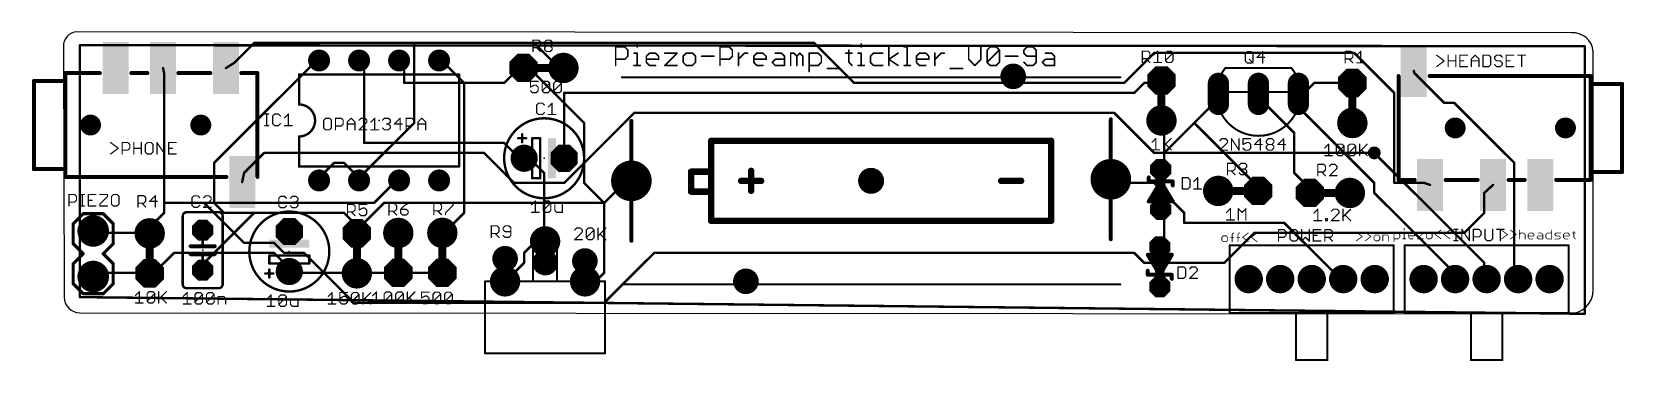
# Model space of a CAD drawing. Extents: x -2 to 99, y -3 to 18.
import ezdxf

# ---------------------------------------------------------------- set-up
doc = ezdxf.new("R2010")
doc.units = 0
for name, color, linetype in [('1', 22, 'CONTINUOUS'), ('16', 175, 'CONTINUOUS'), ('17', 82, 'CONTINUOUS'), ('18', 82, 'CONTINUOUS'), ('20', 7, 'CONTINUOUS'), ('21', 253, 'CONTINUOUS'), ('23', 7, 'CONTINUOUS'), ('25', 253, 'CONTINUOUS'), ('29', 253, 'CONTINUOUS'), ('30', 253, 'CONTINUOUS'), ('31', 253, 'CONTINUOUS'), ('41', 22, 'CONTINUOUS'), ('44', 253, 'CONTINUOUS'), ('51', 253, 'CONTINUOUS')]:
    doc.layers.add(name, color=color, linetype=linetype)

# ---------------------------------------------------------------- blocks, each defined once
blk = doc.blocks.new('ROUNDP')
at = {"const_width": 0.5}
blk.add_lwpolyline([(0, -0.25, 1), (0, 0.25, 1), (0, -0.25)], format="xyb", dxfattribs=at)
blk = doc.blocks.new('RECT')
blk.add_solid([(-0.5, -0.5), (0.5, -0.5), (-0.5, 0.5), (0.5, 0.5)])
blk = doc.blocks.new('OCTAGONP')
at = {"const_width": 0.5}
blk.add_lwpolyline([(-0.25, -0.1036), (-0.25, 0.1036), (-0.1036, 0.25), (0.1036, 0.25), (0.25, 0.1036), (0.25, -0.1036), (0.1036, -0.25), (-0.1036, -0.25), (-0.25, -0.1036), (-0.25, 0.1036)], dxfattribs=at)
blk = doc.blocks.new('LONGP100')
at = {"const_width": 1}
blk.add_lwpolyline([(-0.5, 0), (0.5, 0)], dxfattribs=at)
at = {"const_width": 0.5}
for points in [[(-0.5, 0.25, 1), (-0.5, -0.25)], [(0.5, -0.25, 1), (0.5, 0.25)]]:
    blk.add_lwpolyline(points, format="xyb", dxfattribs=at)
blk = doc.blocks.new('ROUNDV')
at = {"const_width": 0.5}
blk.add_lwpolyline([(0, -0.25, 1), (0, 0.25, 1), (0, -0.25)], format="xyb", dxfattribs=at)

msp = doc.modelspace()

# ---------------------------------------------------------------- linework, layer by layer
at = {"layer": '1', "const_width": 0.1524}
for points in [[(12.065, 17.145), (10.795, 15.875)], [(47.625, 17.145), (12.065, 17.145)], [(50.165, 14.605), (47.625, 17.145)], [(96.555, 16.94), (1, 17)], [(1, 17), (1, 1)], [(69.215, 16.51), (67.31, 14.605)], [(81.915, 16.51), (69.215, 16.51)], [(84.455, 13.97), (81.915, 16.51)], [(96.555, -0.06), (96.555, 16.94)], [(6.35, 15.24), (6.28, 15.5495)], [(6.35, 6.985), (6.35, 15.24)], [(9.525, 9.525), (15.875, 15.875)], [(10.795, 15.875), (10.28, 15.5495)], [(15.875, 15.875), (16.19, 16.03)], [(19.05, 15.875), (18.73, 16.03)], [(19.05, 10.795), (19.05, 15.875)], [(21.59, 15.875), (21.27, 16.03)], [(21.59, 14.605), (21.59, 15.875)], [(28.575, 15.24), (27.94, 14.605)], [(28.575, 15.24), (29.165, 15.555)], [(85.725, 15.24), (85.6982, 15.3645)], [(87.63, 13.335), (85.725, 15.24)], [(27.94, 14.605), (21.59, 14.605)], [(67.31, 14.605), (50.165, 14.605)], [(68.58, 14.605), (67.945, 13.97)], [(69.215, 14.605), (68.58, 14.605)], [(69.215, 14.605), (69.675, 14.76)], [(79.375, 14.605), (78.74, 13.97)], [(81.28, 14.605), (79.375, 14.605)], [(81.28, 14.605), (81.795, 14.6)], [(31.75, 13.97), (31.75, 9.82)], [(67.945, 13.97), (31.75, 13.97)], [(78.74, 13.97), (78.37, 13.91)], [(84.455, 8.255), (84.455, 13.97)], [(88.265, 13.335), (87.63, 13.335)], [(92.075, 9.525), (88.265, 13.335)], [(36.195, 12.7), (31.75, 8.255)], [(66.675, 12.7), (36.195, 12.7)], [(69.215, 10.16), (66.675, 12.7)], [(12.7, 10.16), (11.43, 8.89)], [(26.67, 10.16), (12.7, 10.16)], [(27.94, 10.795), (19.05, 10.795)], [(28.575, 8.255), (26.67, 10.16)], [(28.575, 10.16), (27.94, 10.795)], [(29.21, 10.16), (28.575, 10.16)], [(29.21, 10.16), (29.21, 9.82)], [(83.185, 10.16), (69.215, 10.16)], [(9.525, 6.985), (9.525, 9.525)], [(17.145, 9.525), (16.51, 8.89)], [(17.78, 9.525), (17.145, 9.525)], [(18.415, 8.89), (17.78, 9.525)], [(92.075, 2.54), (92.075, 9.525)], [(11.43, 8.89), (11.3068, 8.3105)], [(16.51, 8.89), (16.19, 8.41)], [(18.415, 8.89), (18.73, 8.41)], [(31.75, 8.255), (28.575, 8.255)], [(34.29, 6.985), (35.56, 8.255)], [(35.56, 8.255), (36.02, 8.385)], [(86.36, 8.255), (84.455, 8.255)], [(86.36, 8.255), (86.725, 8.1255)], [(90.17, 7.62), (90.725, 8.1255)], [(90.17, 7.62), (90.17, 6.35)], [(8.89, 6.985), (6.35, 6.985)], [(11.43, 4.445), (8.89, 6.985)], [(10.16, 6.35), (9.525, 6.985)], [(17.78, 6.35), (10.16, 6.35)], [(18.415, 5.715), (17.78, 6.35)], [(19.05, 5.715), (20.32, 6.985)], [(20.32, 6.985), (34.29, 6.985)], [(69.85, 6.35), (69.63, 6.57)], [(69.85, 6.35), (69.85, 4.445)], [(90.17, 6.35), (88.9, 5.08)], [(1.905, 5.08), (1.85, 5.2028)], [(5.08, 5.08), (1.905, 5.08)], [(5.08, 5.08), (5.435, 5.05)], [(19.05, 5.08), (18.415, 5.715)], [(18.415, 5.715), (19.05, 5.715)], [(18.415, 5.715), (18.59, 5.05)], [(19.05, 5.08), (18.59, 5.05)], [(75.565, 5.08), (73.66, 3.175)], [(88.9, 5.08), (75.565, 5.08)], [(13.335, 4.445), (11.43, 4.445)], [(13.97, 3.81), (13.335, 4.445)], [(69.85, 4.445), (69.57, 4.195)], [(6.985, 3.81), (5.715, 2.54)], [(13.335, 3.81), (6.985, 3.81)], [(13.97, 3.175), (13.335, 3.81)], [(15.24, 3.81), (13.97, 3.81)], [(13.97, 3.175), (14.3, 2.625)], [(18.415, 0.635), (15.24, 3.81)], [(37.465, 3.81), (34.29, 0.635)], [(67.945, 3.81), (37.465, 3.81)], [(68.58, 3.175), (67.945, 3.81)], [(73.66, 3.175), (68.58, 3.175)], [(1.905, 2.54), (1.85, 2.3072)], [(1.905, 2.54), (5.08, 2.54)], [(5.08, 2.54), (5.435, 2.51)], [(5.715, 2.54), (5.435, 2.51)], [(19.05, 2.54), (18.59, 2.51)], [(19.05, 2.54), (20.955, 2.54)], [(20.955, 2.54), (21.22, 2.535)], [(21.59, 2.54), (21.22, 2.535)], [(21.59, 2.54), (24.015, 2.54)], [(92.075, 2.54), (92.32, 2.145)], [(1, 1), (96.555, -0.06)], [(34.29, 0.635), (18.415, 0.635)]]:
    msp.add_lwpolyline(points, dxfattribs=at)
at = {"layer": '1', "const_width": 0.0762}
for points in [[(12.065, 17.1831, 1), (12.065, 17.1069)], [(12.0919, 17.1181, 1), (12.0381, 17.1719)], [(47.6519, 17.1719, 1), (47.5981, 17.1181)], [(47.625, 17.1069, 1), (47.625, 17.1831)], [(1, 17.0381, 1), (1, 16.9619)], [(1.0381, 17, 1), (0.9619, 17)], [(69.215, 16.5481, 1), (69.215, 16.4719)], [(69.2419, 16.4831, 1), (69.1881, 16.5369)], [(81.9419, 16.5369, 1), (81.8881, 16.4831)], [(81.915, 16.4719, 1), (81.915, 16.5481)], [(96.5931, 16.94, 1), (96.5169, 16.94)], [(96.555, 16.9019, 1), (96.555, 16.9781)], [(6.3172, 15.5579, 1), (6.2428, 15.5411)], [(6.3881, 15.24, 1), (6.3119, 15.24)], [(6.3128, 15.2316, 1), (6.3872, 15.2484)], [(10.2596, 15.5817, 1), (10.3004, 15.5173)], [(10.7681, 15.9019, 1), (10.8219, 15.8481)], [(10.8154, 15.8428, 1), (10.7746, 15.9072)], [(15.8582, 15.9092, 1), (15.8918, 15.8408)], [(15.9019, 15.8481, 1), (15.8481, 15.9019)], [(16.2068, 15.9958, 1), (16.1732, 16.0642)], [(18.7466, 16.0643, 1), (18.7134, 15.9957)], [(19.0881, 15.875, 1), (19.0119, 15.875)], [(19.0334, 15.8407, 1), (19.0666, 15.9093)], [(21.2866, 16.0643, 1), (21.2534, 15.9957)], [(21.6281, 15.875, 1), (21.5519, 15.875)], [(21.5734, 15.8407, 1), (21.6066, 15.9093)], [(28.5571, 15.2736, 1), (28.5929, 15.2064)], [(28.6019, 15.2131, 1), (28.5481, 15.2669)], [(29.1829, 15.5214, 1), (29.1471, 15.5886)], [(85.7354, 15.3725, 1), (85.661, 15.3565)], [(85.7519, 15.2669, 1), (85.6981, 15.2131)], [(85.6878, 15.232, 1), (85.7622, 15.248)], [(21.59, 14.6431, 1), (21.59, 14.5669)], [(21.5519, 14.605, 1), (21.6281, 14.605)], [(27.9131, 14.6319, 1), (27.9669, 14.5781)], [(27.94, 14.5669, 1), (27.94, 14.6431)], [(50.165, 14.6431, 1), (50.165, 14.5669)], [(50.1381, 14.5781, 1), (50.1919, 14.6319)], [(67.2831, 14.6319, 1), (67.3369, 14.5781)], [(67.31, 14.5669, 1), (67.31, 14.6431)], [(68.58, 14.6431, 1), (68.58, 14.5669)], [(68.6069, 14.5781, 1), (68.5531, 14.6319)], [(69.2028, 14.6411, 1), (69.2272, 14.5689)], [(69.215, 14.5669, 1), (69.215, 14.6431)], [(69.6872, 14.7239, 1), (69.6628, 14.7961)], [(79.375, 14.6431, 1), (79.375, 14.5669)], [(79.4019, 14.5781, 1), (79.3481, 14.6319)], [(81.2804, 14.6431, 1), (81.2796, 14.5669)], [(81.28, 14.5669, 1), (81.28, 14.6431)], [(81.7946, 14.5619, 1), (81.7954, 14.6381)], [(31.7881, 13.97, 1), (31.7119, 13.97)], [(31.75, 14.0081, 1), (31.75, 13.9319)], [(67.9181, 13.9969, 1), (67.9719, 13.9431)], [(67.945, 13.9319, 1), (67.945, 14.0081)], [(78.3639, 13.9476, 1), (78.3761, 13.8724)], [(78.7131, 13.9969, 1), (78.7669, 13.9431)], [(78.7461, 13.9324, 1), (78.7339, 14.0076)], [(84.4931, 13.97, 1), (84.4169, 13.97)], [(84.4281, 13.9431, 1), (84.4819, 13.9969)], [(87.63, 13.3731, 1), (87.63, 13.2969)], [(87.6031, 13.3081, 1), (87.6569, 13.3619)], [(88.2919, 13.3619, 1), (88.2381, 13.3081)], [(88.265, 13.2969, 1), (88.265, 13.3731)], [(36.195, 12.7381, 1), (36.195, 12.6619)], [(36.2219, 12.6731, 1), (36.1681, 12.7269)], [(66.7019, 12.7269, 1), (66.6481, 12.6731)], [(66.675, 12.6619, 1), (66.675, 12.7381)], [(12.7, 10.1981, 1), (12.7, 10.1219)], [(12.7269, 10.1331, 1), (12.6731, 10.1869)], [(19.05, 10.8331, 1), (19.05, 10.7569)], [(19.0119, 10.795, 1), (19.0881, 10.795)], [(26.6969, 10.1869, 1), (26.6431, 10.1331)], [(26.67, 10.1219, 1), (26.67, 10.1981)], [(27.9669, 10.8219, 1), (27.9131, 10.7681)], [(27.94, 10.7569, 1), (27.94, 10.8331)], [(28.575, 10.1981, 1), (28.575, 10.1219)], [(28.5481, 10.1331, 1), (28.6019, 10.1869)], [(29.2481, 10.16, 1), (29.1719, 10.16)], [(29.21, 10.1219, 1), (29.21, 10.1981)], [(69.215, 10.1981, 1), (69.215, 10.1219)], [(69.1881, 10.1331, 1), (69.2419, 10.1869)], [(83.185, 10.1219, 1), (83.185, 10.1981)], [(9.5631, 9.525, 1), (9.4869, 9.525)], [(9.4981, 9.5519, 1), (9.5519, 9.4981)], [(17.145, 9.5631, 1), (17.145, 9.4869)], [(17.1719, 9.4981, 1), (17.1181, 9.5519)], [(17.8069, 9.5519, 1), (17.7531, 9.4981)], [(17.78, 9.4869, 1), (17.78, 9.5631)], [(29.1719, 9.82, 1), (29.2481, 9.82)], [(31.7119, 9.82, 1), (31.7881, 9.82)], [(92.1131, 9.525, 1), (92.0369, 9.525)], [(92.0481, 9.4981, 1), (92.1019, 9.5519)], [(11.2695, 8.3184, 1), (11.3441, 8.3026)], [(11.4031, 8.9169, 1), (11.4569, 8.8631)], [(11.4673, 8.8821, 1), (11.3927, 8.8979)], [(16.1583, 8.4311, 1), (16.2217, 8.3889)], [(16.4831, 8.9169, 1), (16.5369, 8.8631)], [(16.5417, 8.8689, 1), (16.4783, 8.9111)], [(18.4469, 8.9109, 1), (18.3831, 8.8691)], [(18.3881, 8.8631, 1), (18.4419, 8.9169)], [(18.6981, 8.3891, 1), (18.7619, 8.4309)], [(28.575, 8.2931, 1), (28.575, 8.2169)], [(28.5481, 8.2281, 1), (28.6019, 8.2819)], [(31.7231, 8.2819, 1), (31.7769, 8.2281)], [(31.75, 8.2169, 1), (31.75, 8.2931)], [(35.5496, 8.2917, 1), (35.5704, 8.2183)], [(35.5869, 8.2281, 1), (35.5331, 8.2819)], [(36.0304, 8.3483, 1), (36.0096, 8.4217)], [(84.455, 8.2931, 1), (84.455, 8.2169)], [(84.4169, 8.255, 1), (84.4931, 8.255)], [(86.3727, 8.2909, 1), (86.3473, 8.2191)], [(86.36, 8.2169, 1), (86.36, 8.2931)], [(86.7123, 8.0896, 1), (86.7377, 8.1614)], [(90.7507, 8.0973, 1), (90.6993, 8.1537)], [(90.1443, 7.6482, 1), (90.1957, 7.5918)], [(90.2081, 7.62, 1), (90.1319, 7.62)], [(6.35, 7.0231, 1), (6.35, 6.9469)], [(6.3119, 6.985, 1), (6.3881, 6.985)], [(8.9169, 7.0119, 1), (8.8631, 6.9581)], [(8.89, 6.9469, 1), (8.89, 7.0231)], [(9.4869, 6.985, 1), (9.5631, 6.985)], [(9.5519, 7.0119, 1), (9.4981, 6.9581)], [(10.16, 6.3881, 1), (10.16, 6.3119)], [(10.1331, 6.3231, 1), (10.1869, 6.3769)], [(17.8069, 6.3769, 1), (17.7531, 6.3231)], [(17.78, 6.3119, 1), (17.78, 6.3881)], [(20.32, 7.0231, 1), (20.32, 6.9469)], [(20.3469, 6.9581, 1), (20.2931, 7.0119)], [(34.2631, 7.0119, 1), (34.3169, 6.9581)], [(34.29, 6.9469, 1), (34.29, 7.0231)], [(69.6569, 6.5969, 1), (69.6031, 6.5431)], [(69.8881, 6.35, 1), (69.8119, 6.35)], [(69.8231, 6.3231, 1), (69.8769, 6.3769)], [(90.1319, 6.35, 1), (90.2081, 6.35)], [(90.1969, 6.3231, 1), (90.1431, 6.3769)], [(1.8848, 5.2184, 1), (1.8152, 5.1872)], [(1.905, 5.1181, 1), (1.905, 5.0419)], [(1.8702, 5.0644, 1), (1.9398, 5.0956)], [(5.0832, 5.118, 1), (5.0768, 5.042)], [(5.08, 5.0419, 1), (5.08, 5.1181)], [(5.4318, 5.012, 1), (5.4382, 5.088)], [(18.415, 5.7531, 1), (18.415, 5.6769)], [(18.4518, 5.7247, 1), (18.3782, 5.7053)], [(18.4419, 5.7419, 1), (18.3881, 5.6881)], [(18.3881, 5.6881, 1), (18.4419, 5.7419)], [(18.5875, 5.088, 1), (18.5925, 5.012)], [(18.5532, 5.0403, 1), (18.6268, 5.0597)], [(19.0231, 5.7419, 1), (19.0769, 5.6881)], [(19.0231, 5.0531, 1), (19.0769, 5.1069)], [(19.0525, 5.042, 1), (19.0475, 5.118)], [(19.05, 5.6769, 1), (19.05, 5.7531)], [(75.565, 5.1181, 1), (75.565, 5.0419)], [(75.5919, 5.0531, 1), (75.5381, 5.1069)], [(88.8731, 5.1069, 1), (88.9269, 5.0531)], [(88.9, 5.0419, 1), (88.9, 5.1181)], [(11.43, 4.4831, 1), (11.43, 4.4069)], [(11.4031, 4.4181, 1), (11.4569, 4.4719)], [(13.3619, 4.4719, 1), (13.3081, 4.4181)], [(13.335, 4.4069, 1), (13.335, 4.4831)], [(69.5446, 4.2234, 1), (69.5954, 4.1666)], [(69.8119, 4.445, 1), (69.8881, 4.445)], [(69.8754, 4.4166, 1), (69.8246, 4.4734)], [(6.985, 3.8481, 1), (6.985, 3.7719)], [(7.0119, 3.7831, 1), (6.9581, 3.8369)], [(13.3619, 3.8369, 1), (13.3081, 3.7831)], [(13.335, 3.7719, 1), (13.335, 3.8481)], [(13.97, 3.8481, 1), (13.97, 3.7719)], [(14.0027, 3.1946, 1), (13.9373, 3.1554)], [(13.9431, 3.7831, 1), (13.9969, 3.8369)], [(13.9431, 3.1481, 1), (13.9969, 3.2019)], [(15.2669, 3.8369, 1), (15.2131, 3.7831)], [(15.24, 3.7719, 1), (15.24, 3.8481)], [(37.465, 3.8481, 1), (37.465, 3.7719)], [(37.4919, 3.7831, 1), (37.4381, 3.8369)], [(67.9719, 3.8369, 1), (67.9181, 3.7831)], [(67.945, 3.7719, 1), (67.945, 3.8481)], [(68.58, 3.2131, 1), (68.58, 3.1369)], [(68.5531, 3.1481, 1), (68.6069, 3.2019)], [(73.6331, 3.2019, 1), (73.6869, 3.1481)], [(73.66, 3.1369, 1), (73.66, 3.2131)], [(1.8129, 2.316, 1), (1.8871, 2.2984)], [(1.905, 2.5781, 1), (1.905, 2.5019)], [(1.9421, 2.5312, 1), (1.8679, 2.5488)], [(5.0832, 2.578, 1), (5.0768, 2.502)], [(5.08, 2.5019, 1), (5.08, 2.5781)], [(5.4309, 2.5479, 1), (5.4391, 2.4721)], [(5.4318, 2.472, 1), (5.4382, 2.548)], [(5.6881, 2.5669, 1), (5.7419, 2.5131)], [(5.7191, 2.5021, 1), (5.7109, 2.5779)], [(14.2673, 2.6054, 1), (14.3327, 2.6446)], [(18.5875, 2.548, 1), (18.5925, 2.472)], [(19.05, 2.5781, 1), (19.05, 2.5019)], [(19.0525, 2.502, 1), (19.0475, 2.578)], [(20.9557, 2.5781, 1), (20.9543, 2.5019)], [(20.955, 2.5019, 1), (20.955, 2.5781)], [(21.2195, 2.5731, 1), (21.2205, 2.4969)], [(21.2193, 2.4969, 1), (21.2207, 2.5731)], [(21.59, 2.5781, 1), (21.59, 2.5019)], [(21.5905, 2.5019, 1), (21.5895, 2.5781)], [(24.015, 2.5019, 1), (24.015, 2.5781)], [(92.1074, 2.5601, 1), (92.0426, 2.5199)], [(92.0369, 2.54, 1), (92.1131, 2.54)], [(92.2876, 2.1249, 1), (92.3524, 2.1651)], [(1.0004, 1.0381, 1), (0.9996, 0.9619)], [(0.9619, 1, 1), (1.0381, 1)], [(18.415, 0.6731, 1), (18.415, 0.5969)], [(18.3881, 0.6081, 1), (18.4419, 0.6619)], [(34.2631, 0.6619, 1), (34.3169, 0.6081)], [(34.29, 0.5969, 1), (34.29, 0.6731)], [(96.5546, -0.0981, 1), (96.5554, -0.0219)], [(96.5169, -0.06, 1), (96.5931, -0.06)]]:
    msp.add_lwpolyline(points, format="xyb", dxfattribs=at)
at = {"layer": '16', "const_width": 0.1524}
for points in [[(22.225, 17.145), (29.845, 17.145)], [(22.225, 12.065), (22.225, 17.145)], [(29.845, 17.145), (31.115, 15.875)], [(96.555, 16.94), (1, 17)], [(1, 17), (1, 1)], [(96.555, -0.06), (96.555, 16.94)], [(24.13, 15.875), (23.81, 16.03)], [(25.4, 14.605), (24.13, 15.875)], [(29.21, 15.875), (29.165, 15.555)], [(29.21, 15.875), (33.02, 12.065)], [(31.115, 15.875), (31.705, 15.555)], [(25.4, 6.35), (25.4, 14.605)], [(71.755, 12.065), (73.025, 13.335)], [(73.025, 13.335), (73.29, 13.91)], [(76.2, 13.335), (75.83, 13.91)], [(78.105, 11.43), (76.2, 13.335)], [(78.74, 13.335), (78.37, 13.91)], [(78.74, 13.335), (78.74, 12.7)], [(19.05, 8.89), (22.225, 12.065)], [(33.02, 12.065), (33.02, 8.255)], [(69.85, 12.065), (69.675, 12.22)], [(69.85, 12.065), (69.85, 10.16)], [(69.85, 10.16), (71.755, 12.065)], [(71.755, 12.065), (75.565, 8.255)], [(78.74, 12.7), (83.185, 8.255)], [(78.105, 8.89), (78.105, 11.43)], [(29.21, 10.16), (30.48, 8.89)], [(29.21, 10.16), (29.21, 9.82)], [(69.85, 10.16), (69.85, 9.525)], [(90.17, 3.175), (83.185, 10.16)], [(69.85, 9.525), (69.63, 9.11)], [(19.05, 8.89), (18.73, 8.41)], [(19.685, 6.985), (20.955, 8.255)], [(20.955, 8.255), (21.27, 8.41)], [(30.48, 8.89), (30.48, 5.08)], [(33.02, 8.255), (34.29, 6.985)], [(66.675, 8.255), (66.46, 8.485)], [(66.675, 8.255), (69.215, 8.255)], [(69.215, 8.255), (71.12, 6.35)], [(75.565, 8.255), (75.82, 7.745)], [(78.74, 8.255), (78.105, 8.89)], [(78.74, 7.62), (78.74, 8.255)], [(83.185, 8.255), (83.185, 7.62)], [(78.74, 7.62), (79.095, 7.615)], [(83.185, 7.62), (88.265, 2.54)], [(5.715, 5.715), (6.35, 6.35)], [(6.35, 6.985), (19.685, 6.985)], [(6.35, 6.35), (6.35, 6.985)], [(12.065, 6.35), (8.89, 3.175)], [(17.78, 6.35), (12.065, 6.35)], [(18.415, 5.715), (17.78, 6.35)], [(24.13, 5.08), (25.4, 6.35)], [(34.29, 6.985), (34.29, 2.54)], [(71.12, 6.35), (71.12, 5.715)], [(5.715, 5.08), (5.435, 5.05)], [(5.715, 5.08), (5.715, 5.715)], [(18.415, 5.08), (18.415, 5.715)], [(18.415, 5.08), (18.59, 5.05)], [(24.13, 5.08), (24.015, 5.08)], [(30.48, 5.08), (29.21, 3.81)], [(30.48, 5.08), (30.54, 4.54)], [(71.12, 5.715), (77.47, 5.715)], [(77.47, 5.715), (80.645, 2.54)], [(8.89, 3.175), (8.8, 2.71)], [(29.21, 3.175), (28.575, 2.54)], [(29.21, 3.81), (29.21, 3.175)], [(90.17, 2.54), (90.17, 3.175)], [(14.605, 2.54), (14.3, 2.625)], [(18.415, 2.54), (14.605, 2.54)], [(18.415, 2.54), (18.59, 2.51)], [(28.575, 2.54), (28, 2)], [(33.655, 1.905), (33.08, 2)], [(34.29, 2.54), (33.655, 1.905)], [(80.645, 2.54), (81.215, 2.145)], [(88.265, 2.54), (88.32, 2.145)], [(90.17, 2.54), (90.32, 2.145)], [(1, 1), (96.555, -0.06)]]:
    msp.add_lwpolyline(points, dxfattribs=at)
at = {"layer": '16', "const_width": 0.0762}
for points in [[(22.225, 17.1831, 1), (22.225, 17.1069)], [(22.2631, 17.145, 1), (22.1869, 17.145)], [(29.8719, 17.1719, 1), (29.8181, 17.1181)], [(29.845, 17.1069, 1), (29.845, 17.1831)], [(1, 17.0381, 1), (1, 16.9619)], [(1.0381, 17, 1), (0.9619, 17)], [(96.5931, 16.94, 1), (96.5169, 16.94)], [(96.555, 16.9019, 1), (96.555, 16.9781)], [(23.8266, 16.0643, 1), (23.7934, 15.9957)], [(24.1569, 15.9019, 1), (24.1031, 15.8481)], [(24.1134, 15.8407, 1), (24.1466, 15.9093)], [(29.1273, 15.5603, 1), (29.2027, 15.5497)], [(29.2369, 15.9019, 1), (29.1831, 15.8481)], [(29.2477, 15.8697, 1), (29.1723, 15.8803)], [(31.1332, 15.9085, 1), (31.0968, 15.8415)], [(31.0881, 15.8481, 1), (31.1419, 15.9019)], [(31.6868, 15.5215, 1), (31.7232, 15.5885)], [(25.4381, 14.605, 1), (25.3619, 14.605)], [(25.3731, 14.5781, 1), (25.4269, 14.6319)], [(72.9904, 13.3509, 1), (73.0596, 13.3191)], [(73.0519, 13.3081, 1), (72.9981, 13.3619)], [(73.3246, 13.8941, 1), (73.2554, 13.9259)], [(75.862, 13.9306, 1), (75.798, 13.8894)], [(76.2269, 13.3619, 1), (76.1731, 13.3081)], [(76.168, 13.3144, 1), (76.232, 13.3556)], [(78.402, 13.9306, 1), (78.338, 13.8894)], [(78.7781, 13.335, 1), (78.7019, 13.335)], [(78.708, 13.3144, 1), (78.772, 13.3556)], [(22.2519, 12.0381, 1), (22.1981, 12.0919)], [(33.0581, 12.065, 1), (32.9819, 12.065)], [(69.7003, 12.2485, 1), (69.6497, 12.1915)], [(69.8881, 12.065, 1), (69.8119, 12.065)], [(71.7819, 12.0919, 1), (71.7281, 12.0381)], [(71.7819, 12.0381, 1), (71.7281, 12.0919)], [(78.7019, 12.7, 1), (78.7781, 12.7)], [(78.7669, 12.7269, 1), (78.7131, 12.6731)], [(22.1869, 12.065, 1), (22.2631, 12.065)], [(32.9931, 12.0381, 1), (33.0469, 12.0919)], [(69.8247, 12.0365, 1), (69.8753, 12.0935)], [(71.7281, 12.0919, 1), (71.7819, 12.0381)], [(78.1431, 11.43, 1), (78.0669, 11.43)], [(78.0781, 11.4031, 1), (78.1319, 11.4569)], [(29.2481, 10.16, 1), (29.1719, 10.16)], [(29.2369, 10.1869, 1), (29.1831, 10.1331)], [(69.8881, 10.16, 1), (69.8119, 10.16)], [(69.8119, 10.16, 1), (69.8881, 10.16)], [(69.8231, 10.1869, 1), (69.8769, 10.1331)], [(83.2119, 10.1869, 1), (83.1581, 10.1331)], [(29.1719, 9.82, 1), (29.2481, 9.82)], [(69.5963, 9.1278, 1), (69.6637, 9.0922)], [(69.8119, 9.525, 1), (69.8881, 9.525)], [(69.8837, 9.5072, 1), (69.8163, 9.5428)], [(18.6983, 8.4311, 1), (18.7617, 8.3889)], [(19.0231, 8.9169, 1), (19.0769, 8.8631)], [(19.0817, 8.8689, 1), (19.0183, 8.9111)], [(20.9382, 8.2892, 1), (20.9718, 8.2208)], [(20.9819, 8.2281, 1), (20.9281, 8.2819)], [(21.2868, 8.3758, 1), (21.2532, 8.4442)], [(30.5181, 8.89, 1), (30.4419, 8.89)], [(30.4531, 8.8631, 1), (30.5069, 8.9169)], [(32.9819, 8.255, 1), (33.0581, 8.255)], [(33.0469, 8.2819, 1), (32.9931, 8.2281)], [(66.4878, 8.511, 1), (66.4322, 8.459)], [(66.675, 8.2931, 1), (66.675, 8.2169)], [(66.6472, 8.229, 1), (66.7028, 8.281)], [(69.2419, 8.2819, 1), (69.1881, 8.2281)], [(69.215, 8.2169, 1), (69.215, 8.2931)], [(75.5991, 8.272, 1), (75.5309, 8.238)], [(75.5381, 8.2281, 1), (75.5919, 8.2819)], [(78.0669, 8.89, 1), (78.1431, 8.89)], [(78.1319, 8.9169, 1), (78.0781, 8.8631)], [(78.7781, 8.255, 1), (78.7019, 8.255)], [(78.7131, 8.2281, 1), (78.7669, 8.2819)], [(83.2231, 8.255, 1), (83.1469, 8.255)], [(83.1581, 8.2281, 1), (83.2119, 8.2819)], [(75.7859, 7.728, 1), (75.8541, 7.762)], [(78.7405, 7.6581, 1), (78.7395, 7.5819)], [(78.7019, 7.62, 1), (78.7781, 7.62)], [(79.0945, 7.5769, 1), (79.0955, 7.6531)], [(83.1469, 7.62, 1), (83.2231, 7.62)], [(83.2119, 7.6469, 1), (83.1581, 7.5931)], [(6.35, 7.0231, 1), (6.35, 6.9469)], [(6.3881, 6.985, 1), (6.3119, 6.985)], [(6.3119, 6.35, 1), (6.3881, 6.35)], [(6.3769, 6.3231, 1), (6.3231, 6.3769)], [(12.065, 6.3881, 1), (12.065, 6.3119)], [(12.0919, 6.3231, 1), (12.0381, 6.3769)], [(17.8069, 6.3769, 1), (17.7531, 6.3231)], [(17.78, 6.3119, 1), (17.78, 6.3881)], [(19.6581, 7.0119, 1), (19.7119, 6.9581)], [(19.685, 6.9469, 1), (19.685, 7.0231)], [(25.3619, 6.35, 1), (25.4381, 6.35)], [(25.4269, 6.3231, 1), (25.3731, 6.3769)], [(34.3281, 6.985, 1), (34.2519, 6.985)], [(34.2631, 6.9581, 1), (34.3169, 7.0119)], [(71.1581, 6.35, 1), (71.0819, 6.35)], [(71.0931, 6.3231, 1), (71.1469, 6.3769)], [(5.4309, 5.0879, 1), (5.4391, 5.0121)], [(5.7531, 5.715, 1), (5.6769, 5.715)], [(5.6769, 5.08, 1), (5.7531, 5.08)], [(5.6881, 5.7419, 1), (5.7419, 5.6881)], [(5.7191, 5.0421, 1), (5.7109, 5.1179)], [(18.4531, 5.715, 1), (18.3769, 5.715)], [(18.4214, 5.1176, 1), (18.4086, 5.0424)], [(18.3769, 5.08, 1), (18.4531, 5.08)], [(18.3881, 5.6881, 1), (18.4419, 5.7419)], [(18.5836, 5.0124, 1), (18.5964, 5.0876)], [(24.015, 5.1181, 1), (24.015, 5.0419)], [(24.1031, 5.1069, 1), (24.1569, 5.0531)], [(24.13, 5.0419, 1), (24.13, 5.1181)], [(30.5179, 5.0842, 1), (30.4421, 5.0758)], [(30.4419, 5.08, 1), (30.5181, 5.08)], [(30.5069, 5.0531, 1), (30.4531, 5.1069)], [(71.12, 5.7531, 1), (71.12, 5.6769)], [(71.0819, 5.715, 1), (71.1581, 5.715)], [(77.4969, 5.7419, 1), (77.4431, 5.6881)], [(77.47, 5.6769, 1), (77.47, 5.7531)], [(30.5021, 4.5358, 1), (30.5779, 4.5442)], [(8.8631, 3.2019, 1), (8.9169, 3.1481)], [(8.9274, 3.1678, 1), (8.8526, 3.1822)], [(29.2481, 3.81, 1), (29.1719, 3.81)], [(29.1719, 3.175, 1), (29.2481, 3.175)], [(29.1831, 3.8369, 1), (29.2369, 3.7831)], [(29.2369, 3.1481, 1), (29.1831, 3.2019)], [(90.2081, 3.175, 1), (90.1319, 3.175)], [(90.1431, 3.1481, 1), (90.1969, 3.2019)], [(8.7626, 2.7172, 1), (8.8374, 2.7028)], [(14.3102, 2.6617, 1), (14.2898, 2.5883)], [(14.605, 2.5781, 1), (14.605, 2.5019)], [(14.5948, 2.5033, 1), (14.6152, 2.5767)], [(18.4214, 2.5776, 1), (18.4086, 2.5024)], [(18.415, 2.5019, 1), (18.415, 2.5781)], [(18.5836, 2.4724, 1), (18.5964, 2.5476)], [(27.9739, 2.0278, 1), (28.0261, 1.9722)], [(28.5481, 2.5669, 1), (28.6019, 2.5131)], [(28.6011, 2.5122, 1), (28.5489, 2.5678)], [(33.0862, 2.0376, 1), (33.0738, 1.9624)], [(34.2519, 2.54, 1), (34.3281, 2.54)], [(34.3169, 2.5131, 1), (34.2631, 2.5669)], [(80.6667, 2.5713, 1), (80.6233, 2.5087)], [(80.6181, 2.5131, 1), (80.6719, 2.5669)], [(81.1933, 2.1137, 1), (81.2367, 2.1763)], [(88.3027, 2.5453, 1), (88.2273, 2.5347)], [(88.2381, 2.5131, 1), (88.2919, 2.5669)], [(88.2823, 2.1397, 1), (88.3577, 2.1503)], [(90.2056, 2.5535, 1), (90.1344, 2.5265)], [(90.1319, 2.54, 1), (90.2081, 2.54)], [(90.2844, 2.1315, 1), (90.3556, 2.1585)], [(1.0004, 1.0381, 1), (0.9996, 0.9619)], [(0.9619, 1, 1), (1.0381, 1)], [(33.6281, 1.9319, 1), (33.6819, 1.8781)], [(33.6488, 1.8674, 1), (33.6612, 1.9426)], [(96.5546, -0.0981, 1), (96.5554, -0.0219)], [(96.5169, -0.06, 1), (96.5931, -0.06)]]:
    msp.add_lwpolyline(points, format="xyb", dxfattribs=at)
at = {"layer": '20'}
for p, q in [((95.69, 17.79), (0.805, 17.85)), ((-0.035, 16.915), (0, 1)), ((97.09, 1.475), (97.09, 16.59)), ((1, 0), (95.555, -0.06))]:
    msp.add_line(p, q, dxfattribs=at)
for centre, radius in [((60.26, 15.02), 0.75), ((1.68, 11.93), 0.6), ((8.68, 11.93), 0.6), ((88.325, 11.745), 0.6), ((95.325, 11.745), 0.6), ((51.24, 8.385), 0.762), ((43.29, 2.005), 0.75)]:
    msp.add_circle(centre, radius, dxfattribs=at)
for centre, radius, start, end in [((0.8525, 16.9625), 0.8888, 93.0636, 183.0636), ((95.79, 16.49), 1.3038, 4.3987, 94.3987), ((95.555, 1.475), 1.535, 270, 0), ((1, 1), 1, 180, 270)]:
    msp.add_arc(centre, radius, start, end, dxfattribs=at)
at = {"layer": '21'}
for points, const_width in [([(0.58, 15.23), (2.2708, 15.23)], 0.254), ([(4.271, 15.23), (5.287, 15.23)], 0.254), ([(7.2555, 15.23), (9.2875, 15.23)], 0.254), ([(12.28, 15.23), (11.256, 15.23)], 0.254), ([(12.28, 15.23), (12.28, 8.63)], 0.254), ([(25.08, 15.141), (14.92, 15.141)], 0.1524), ([(14.92, 15.141), (14.92, 13.236)], 0.1524), ([(25.08, 15.141), (25.08, 9.299)], 0.1524), ([(30.562, 15.555), (30.308, 15.555)], 0.508), ([(77.9245, 15.561), (73.7355, 15.561)], 0.127), ([(84.725, 8.445), (84.725, 15.045)], 0.254), ([(96.425, 15.045), (86.7015, 15.045)], 0.254), ([(69.675, 13.363), (69.675, 13.617)], 0.508), ([(74.4259, 14.037), (74.6941, 14.037)], 0.127), ([(76.9659, 14.037), (77.2341, 14.037)], 0.127), ([(81.795, 13.203), (81.795, 13.457)], 0.508), ([(14.92, 9.299), (14.92, 11.204)], 0.1524), ([(28.829, 11.09), (29.083, 11.09)], 0.1524), ([(29.083, 11.09), (29.083, 11.344)], 0.1524), ([(29.083, 10.836), (29.083, 11.09)], 0.1524), ([(29.083, 11.09), (29.337, 11.09)], 0.1524), ([(62.67, 10.925), (41.08, 10.925)], 0.4064), ([(41.08, 10.925), (41.08, 8.9692)], 0.4064), ([(62.67, 5.845), (62.67, 10.925)], 0.4064), ([(14.92, 9.299), (25.08, 9.299)], 0.1524), ([(41.08, 8.9692), (39.81, 8.9692)], 0.4064), ([(39.81, 8.9692), (39.81, 7.6992)], 0.4064), ([(41.08, 8.9692), (41.08, 7.6992)], 0.4064), ([(43.62, 9.02), (43.62, 7.75)], 0.4064), ([(0.58, 8.63), (10.3035, 8.63)], 0.254), ([(44.255, 8.385), (42.985, 8.385)], 0.4064), ([(60.765, 8.385), (59.495, 8.385)], 0.4064), ([(68.868, 8.348), (68.868, 8.602)], 0.254), ([(68.868, 7.078), (69.63, 8.348)], 0.254), ([(69.63, 8.348), (68.868, 8.348)], 0.254), ([(69.63, 8.348), (70.392, 7.078)], 0.254), ([(70.392, 8.348), (69.63, 8.348)], 0.254), ([(70.392, 8.094), (70.392, 8.348)], 0.254), ([(84.725, 8.445), (85.749, 8.445)], 0.254), ([(89.7495, 8.445), (87.7175, 8.445)], 0.254), ([(92.734, 8.445), (91.718, 8.445)], 0.254), ([(96.425, 8.445), (94.7343, 8.445)], 0.254), ([(39.81, 7.6992), (41.08, 7.6992)], 0.4064), ([(41.08, 7.6992), (41.08, 5.845)], 0.4064), ([(74.423, 7.745), (74.677, 7.745)], 0.508), ([(80.492, 7.615), (80.238, 7.615)], 0.508), ([(1.215, 6.295), (0.58, 5.66)], 0.2032), ([(2.485, 6.295), (1.215, 6.295)], 0.2032), ([(3.12, 5.66), (2.485, 6.295)], 0.2032), ([(7.53, 1.821), (7.53, 6.139)], 0.1524), ([(9.816, 6.393), (7.784, 6.393)], 0.1524), ([(10.07, 6.139), (10.07, 1.821)], 0.1524), ([(0.58, 4.39), (0.58, 5.66)], 0.2032), ([(3.12, 5.66), (3.12, 4.39)], 0.2032), ([(41.08, 5.845), (62.67, 5.845)], 0.4064), ([(1.215, 3.755), (0.58, 4.39)], 0.2032), ([(3.12, 4.39), (2.485, 3.755)], 0.2032), ([(5.435, 3.907), (5.435, 3.653)], 0.508), ([(8.8, 4.234), (8.038, 4.234)], 0.254), ([(9.562, 4.234), (8.8, 4.234)], 0.254), ([(8.8, 4.234), (8.8, 4.361)], 0.1524), ([(18.59, 3.653), (18.59, 3.907)], 0.508), ([(21.22, 3.932), (21.22, 3.678)], 0.508), ([(24.015, 3.937), (24.015, 3.683)], 0.508), ([(29.778, 4.54), (29.778, 2)], 0.127), ([(31.302, 4.54), (29.778, 4.54)], 0.127), ([(31.302, 2), (31.302, 4.54)], 0.127), ([(0.58, 3.12), (1.215, 3.755)], 0.2032), ([(0.58, 1.85), (0.58, 3.12)], 0.2032), ([(2.485, 3.755), (3.12, 3.12)], 0.2032), ([(3.12, 3.12), (3.12, 1.85)], 0.2032), ([(8.8, 3.726), (8.038, 3.726)], 0.254), ([(8.8, 3.726), (9.562, 3.726)], 0.254), ([(8.8, 3.599), (8.8, 3.726)], 0.1524), ([(69.57, 2.417), (68.808, 3.687)], 0.254), ([(70.332, 3.687), (69.57, 2.417)], 0.254), ([(13.03, 2.498), (12.776, 2.498)], 0.1524), ([(13.03, 2.498), (13.03, 2.752)], 0.1524), ([(13.03, 2.244), (13.03, 2.498)], 0.1524), ([(13.284, 2.498), (13.03, 2.498)], 0.1524), ([(26.73, 2), (26.73, -2.572)], 0.127), ([(29.778, 2), (26.73, 2)], 0.127), ([(29.778, 2), (31.302, 2)], 0.127), ([(34.35, 2), (31.302, 2)], 0.127), ([(34.35, -2.572), (34.35, 2)], 0.127), ([(68.808, 2.671), (68.808, 2.417)], 0.254), ([(68.808, 2.417), (69.57, 2.417)], 0.254), ([(69.57, 2.417), (70.332, 2.417)], 0.254), ([(70.332, 2.417), (70.332, 2.163)], 0.254), ([(1.215, 1.215), (0.58, 1.85)], 0.2032), ([(2.485, 1.215), (1.215, 1.215)], 0.2032), ([(3.12, 1.85), (2.485, 1.215)], 0.2032), ([(9.816, 1.567), (7.784, 1.567)], 0.1524), ([(26.73, -2.572), (34.35, -2.572)], 0.127)]:
    msp.add_lwpolyline(points, dxfattribs=dict(at, const_width=const_width))
for points, const_width in [([(0.58, 15.2935, 1), (0.58, 15.1665)], 0.127), ([(2.2708, 15.1665, 1), (2.2708, 15.2935)], 0.127), ([(4.271, 15.2935, 1), (4.271, 15.1665)], 0.127), ([(5.287, 15.1665, 1), (5.287, 15.2935)], 0.127), ([(7.2555, 15.2935, 1), (7.2555, 15.1665)], 0.127), ([(9.2875, 15.1665, 1), (9.2875, 15.2935)], 0.127), ([(11.256, 15.2935, 1), (11.256, 15.1665)], 0.127), ([(12.3435, 15.23, 1), (12.2165, 15.23)], 0.127), ([(12.28, 15.1665, 1), (12.28, 15.2935)], 0.127), ([(14.92, 15.1791, 1), (14.92, 15.1029)], 0.0762), ([(14.9581, 15.141, 1), (14.8819, 15.141)], 0.0762), ([(25.1181, 15.141, 1), (25.0419, 15.141)], 0.0762), ([(25.08, 15.1029, 1), (25.08, 15.1791)], 0.0762), ([(30.308, 15.682, 1), (30.308, 15.428)], 0.254), ([(30.562, 15.428, 1), (30.562, 15.682)], 0.254), ([(73.7355, 15.561, 0.0595), (73.4058, 15.0218)], 0.127), ([(73.7355, 15.5928, 1), (73.7355, 15.5292)], 0.0635), ([(73.7604, 15.5413, 1), (73.7106, 15.5807)], 0.0635), ([(78.243, 15.0459, 0.057), (77.9245, 15.561)], 0.127), ([(77.9494, 15.5807, 1), (77.8996, 15.5413)], 0.0635), ([(77.9245, 15.5292, 1), (77.9245, 15.5928)], 0.0635), ([(84.7885, 15.045, 1), (84.6615, 15.045)], 0.127), ([(86.7015, 15.1085, 1), (86.7015, 14.9815)], 0.127), ([(96.425, 14.9815, 1), (96.425, 15.1085)], 0.127), ([(73.3769, 15.035, 1), (73.4347, 15.0086)], 0.0635), ([(78.2143, 15.0324, 1), (78.2717, 15.0594)], 0.0635), ([(14.92, 11.204, 1), (14.92, 13.236)], 0.1524), ([(14.92, 13.2741, 1), (14.92, 13.1979)], 0.0762), ([(14.8819, 13.236, 1), (14.9581, 13.236)], 0.0762), ([(69.802, 13.617, 1), (69.548, 13.617)], 0.254), ([(69.548, 13.363, 1), (69.802, 13.363)], 0.254), ([(74.4259, 14.0688, 1), (74.4259, 14.0053)], 0.0635), ([(74.6941, 14.0053, 1), (74.6941, 14.0688)], 0.0635), ([(76.9659, 14.0688, 1), (76.9659, 14.0053)], 0.0635), ([(77.2341, 14.0053, 1), (77.2341, 14.0688)], 0.0635), ([(81.922, 13.457, 1), (81.668, 13.457)], 0.254), ([(81.668, 13.203, 1), (81.922, 13.203)], 0.254), ([(30.48, 7.28, 1), (30.48, 12.36, 1), (30.48, 7.28)], 0.1524), ([(73.417, 12.7741, 0.6345), (78.243, 12.7741)], 0.127), ([(73.4457, 12.7876, 1), (73.3883, 12.7606)], 0.0635), ([(78.2717, 12.7606, 1), (78.2143, 12.7876)], 0.0635), ([(14.9581, 11.204, 1), (14.8819, 11.204)], 0.0762), ([(14.92, 11.2421, 1), (14.92, 11.1659)], 0.0762), ([(28.829, 11.1281, 1), (28.829, 11.0519)], 0.0762), ([(29.1211, 11.344, 1), (29.0449, 11.344)], 0.0762), ([(29.1211, 11.09, 1), (29.0449, 11.09)], 0.0762), ([(29.083, 11.1281, 1), (29.083, 11.0519)], 0.0762), ([(29.0449, 11.09, 1), (29.1211, 11.09)], 0.0762), ([(29.083, 11.0519, 1), (29.083, 11.1281)], 0.0762), ([(29.337, 11.0519, 1), (29.337, 11.1281)], 0.0762), ([(41.08, 11.0266, 1), (41.08, 10.8234)], 0.2032), ([(41.1816, 10.925, 1), (40.9784, 10.925)], 0.2032), ([(62.7716, 10.925, 1), (62.5684, 10.925)], 0.2032), ([(62.67, 10.8234, 1), (62.67, 11.0266)], 0.2032), ([(29.0449, 10.836, 1), (29.1211, 10.836)], 0.0762), ([(14.92, 9.3371, 1), (14.92, 9.2609)], 0.0762), ([(14.8819, 9.299, 1), (14.9581, 9.299)], 0.0762), ([(25.0419, 9.299, 1), (25.1181, 9.299)], 0.0762), ([(25.08, 9.2609, 1), (25.08, 9.3371)], 0.0762), ([(39.81, 9.0708, 1), (39.81, 8.8676)], 0.2032), ([(39.9116, 8.9692, 1), (39.7084, 8.9692)], 0.2032), ([(41.1816, 8.9692, 1), (40.9784, 8.9692)], 0.2032), ([(41.08, 8.8676, 1), (41.08, 9.0708)], 0.2032), ([(43.7216, 9.02, 1), (43.5184, 9.02)], 0.2032), ([(0.58, 8.6935, 1), (0.58, 8.5665)], 0.127), ([(10.3035, 8.5665, 1), (10.3035, 8.6935)], 0.127), ([(12.2165, 8.63, 1), (12.3435, 8.63)], 0.127), ([(40.9784, 8.9692, 1), (41.1816, 8.9692)], 0.2032), ([(42.985, 8.4866, 1), (42.985, 8.2834)], 0.2032), ([(44.255, 8.2834, 1), (44.255, 8.4866)], 0.2032), ([(59.495, 8.4866, 1), (59.495, 8.2834)], 0.2032), ([(60.765, 8.2834, 1), (60.765, 8.4866)], 0.2032), ([(68.9315, 8.602, 1), (68.8045, 8.602)], 0.127), ([(68.868, 8.4115, 1), (68.868, 8.2845)], 0.127), ([(68.8045, 8.348, 1), (68.9315, 8.348)], 0.127), ([(69.6845, 8.3807, 1), (69.5755, 8.3153)], 0.127), ([(69.63, 8.4115, 1), (69.63, 8.2845)], 0.127), ([(69.6845, 8.3153, 1), (69.5755, 8.3807)], 0.127), ([(69.63, 8.2845, 1), (69.63, 8.4115)], 0.127), ([(70.4555, 8.348, 1), (70.3285, 8.348)], 0.127), ([(70.3285, 8.094, 1), (70.4555, 8.094)], 0.127), ([(70.392, 8.2845, 1), (70.392, 8.4115)], 0.127), ([(84.725, 8.5085, 1), (84.725, 8.3815)], 0.127), ([(84.6615, 8.445, 1), (84.7885, 8.445)], 0.127), ([(85.749, 8.3815, 1), (85.749, 8.5085)], 0.127), ([(87.7175, 8.5085, 1), (87.7175, 8.3815)], 0.127), ([(89.7495, 8.3815, 1), (89.7495, 8.5085)], 0.127), ([(91.718, 8.5085, 1), (91.718, 8.3815)], 0.127), ([(92.734, 8.3815, 1), (92.734, 8.5085)], 0.127), ([(94.7343, 8.5085, 1), (94.7343, 8.3815)], 0.127), ([(96.425, 8.3815, 1), (96.425, 8.5085)], 0.127), ([(39.81, 7.8008, 1), (39.81, 7.5976)], 0.2032), ([(39.7084, 7.6992, 1), (39.9116, 7.6992)], 0.2032), ([(41.1816, 7.6992, 1), (40.9784, 7.6992)], 0.2032), ([(40.9784, 7.6992, 1), (41.1816, 7.6992)], 0.2032), ([(41.08, 7.5976, 1), (41.08, 7.8008)], 0.2032), ([(43.5184, 7.75, 1), (43.7216, 7.75)], 0.2032), ([(68.8135, 7.1107, 1), (68.9225, 7.0453)], 0.127), ([(70.3375, 7.0453, 1), (70.4465, 7.1107)], 0.127), ([(74.423, 7.872, 1), (74.423, 7.618)], 0.254), ([(74.677, 7.618, 1), (74.677, 7.872)], 0.254), ([(80.238, 7.742, 1), (80.238, 7.488)], 0.254), ([(80.492, 7.488, 1), (80.492, 7.742)], 0.254), ([(1.215, 6.3458, 1), (1.215, 6.2442)], 0.1016), ([(1.2509, 6.2591, 1), (1.1791, 6.3309)], 0.1016), ([(2.5209, 6.3309, 1), (2.4491, 6.2591)], 0.1016), ([(2.485, 6.2442, 1), (2.485, 6.3458)], 0.1016), ([(7.784, 6.393, 0.4142), (7.53, 6.139)], 0.1524), ([(7.5681, 6.139, 1), (7.4919, 6.139)], 0.0762), ([(7.4919, 6.139, 1), (7.5681, 6.139)], 0.0762), ([(7.784, 6.4311, 1), (7.784, 6.3549)], 0.0762), ([(7.784, 6.3549, 1), (7.784, 6.4311)], 0.0762), ([(10.07, 6.139, 0.4142), (9.816, 6.393)], 0.1524), ([(9.816, 6.4311, 1), (9.816, 6.3549)], 0.0762), ([(9.816, 6.3549, 1), (9.816, 6.4311)], 0.0762), ([(10.1081, 6.139, 1), (10.0319, 6.139)], 0.0762), ([(10.0319, 6.139, 1), (10.1081, 6.139)], 0.0762), ([(14.3, 1.355, 1), (14.3, 6.435, 1), (14.3, 1.355)], 0.1524), ([(0.6308, 5.66, 1), (0.5292, 5.66)], 0.1016), ([(0.5441, 5.6959, 1), (0.6159, 5.6241)], 0.1016), ([(3.1708, 5.66, 1), (3.0692, 5.66)], 0.1016), ([(3.0841, 5.6241, 1), (3.1559, 5.6959)], 0.1016), ([(41.08, 5.9466, 1), (41.08, 5.7434)], 0.2032), ([(40.9784, 5.845, 1), (41.1816, 5.845)], 0.2032), ([(62.5684, 5.845, 1), (62.7716, 5.845)], 0.2032), ([(62.67, 5.7434, 1), (62.67, 5.9466)], 0.2032), ([(0.6159, 4.4259, 1), (0.5441, 4.3541)], 0.1016), ([(0.5292, 4.39, 1), (0.6308, 4.39)], 0.1016), ([(3.0692, 4.39, 1), (3.1708, 4.39)], 0.1016), ([(3.1559, 4.3541, 1), (3.0841, 4.4259)], 0.1016), ([(5.562, 3.907, 1), (5.308, 3.907)], 0.254), ([(8.038, 4.2975, 1), (8.038, 4.1705)], 0.127), ([(8.8, 4.2975, 1), (8.8, 4.1705)], 0.127), ([(8.8381, 4.361, 1), (8.7619, 4.361)], 0.0762), ([(8.7619, 4.234, 1), (8.8381, 4.234)], 0.0762), ([(8.8, 4.1705, 1), (8.8, 4.2975)], 0.127), ([(9.562, 4.1705, 1), (9.562, 4.2975)], 0.127), ([(18.717, 3.907, 1), (18.463, 3.907)], 0.254), ([(21.347, 3.932, 1), (21.093, 3.932)], 0.254), ([(24.142, 3.937, 1), (23.888, 3.937)], 0.254), ([(29.778, 4.5717, 1), (29.778, 4.5083)], 0.0635), ([(29.8098, 4.54, 1), (29.7463, 4.54)], 0.0635), ([(31.3338, 4.54, 1), (31.2703, 4.54)], 0.0635), ([(31.302, 4.5083, 1), (31.302, 4.5717)], 0.0635), ([(0.6308, 3.12, 1), (0.5292, 3.12)], 0.1016), ([(0.5441, 3.1559, 1), (0.6159, 3.0841)], 0.1016), ([(1.2509, 3.7191, 1), (1.1791, 3.7909)], 0.1016), ([(1.1791, 3.7191, 1), (1.2509, 3.7909)], 0.1016), ([(2.5209, 3.7909, 1), (2.4491, 3.7191)], 0.1016), ([(2.4491, 3.7909, 1), (2.5209, 3.7191)], 0.1016), ([(3.1708, 3.12, 1), (3.0692, 3.12)], 0.1016), ([(3.0841, 3.0841, 1), (3.1559, 3.1559)], 0.1016), ([(5.308, 3.653, 1), (5.562, 3.653)], 0.254), ([(8.038, 3.7895, 1), (8.038, 3.6625)], 0.127), ([(8.8, 3.7895, 1), (8.8, 3.6625)], 0.127), ([(8.8381, 3.726, 1), (8.7619, 3.726)], 0.0762), ([(8.7619, 3.599, 1), (8.8381, 3.599)], 0.0762), ([(8.8, 3.6625, 1), (8.8, 3.7895)], 0.127), ([(9.562, 3.6625, 1), (9.562, 3.7895)], 0.127), ([(18.463, 3.653, 1), (18.717, 3.653)], 0.254), ([(21.093, 3.678, 1), (21.347, 3.678)], 0.254), ([(23.888, 3.683, 1), (24.142, 3.683)], 0.254), ([(68.8625, 3.7197, 1), (68.7535, 3.6543)], 0.127), ([(70.3865, 3.6543, 1), (70.2775, 3.7197)], 0.127), ([(12.776, 2.5361, 1), (12.776, 2.4599)], 0.0762), ([(13.0681, 2.752, 1), (12.9919, 2.752)], 0.0762), ([(13.0681, 2.498, 1), (12.9919, 2.498)], 0.0762), ([(13.03, 2.5361, 1), (13.03, 2.4599)], 0.0762), ([(12.9919, 2.498, 1), (13.0681, 2.498)], 0.0762), ([(12.9919, 2.244, 1), (13.0681, 2.244)], 0.0762), ([(13.03, 2.4599, 1), (13.03, 2.5361)], 0.0762), ([(13.284, 2.4599, 1), (13.284, 2.5361)], 0.0762), ([(26.73, 2.0318, 1), (26.73, 1.9683)], 0.0635), ([(26.7617, 2, 1), (26.6983, 2)], 0.0635), ([(29.778, 2.0318, 1), (29.778, 1.9683)], 0.0635), ([(29.7463, 2, 1), (29.8098, 2)], 0.0635), ([(29.778, 1.9683, 1), (29.778, 2.0318)], 0.0635), ([(31.302, 2.0318, 1), (31.302, 1.9683)], 0.0635), ([(31.2703, 2, 1), (31.3338, 2)], 0.0635), ([(31.302, 1.9683, 1), (31.302, 2.0318)], 0.0635), ([(34.3818, 2, 1), (34.3182, 2)], 0.0635), ([(34.35, 1.9683, 1), (34.35, 2.0318)], 0.0635), ([(68.8715, 2.671, 1), (68.7445, 2.671)], 0.127), ([(68.808, 2.4805, 1), (68.808, 2.3535)], 0.127), ([(68.7445, 2.417, 1), (68.8715, 2.417)], 0.127), ([(69.5155, 2.4497, 1), (69.6245, 2.3843)], 0.127), ([(69.57, 2.4805, 1), (69.57, 2.3535)], 0.127), ([(69.5155, 2.3843, 1), (69.6245, 2.4497)], 0.127), ([(69.57, 2.3535, 1), (69.57, 2.4805)], 0.127), ([(70.3955, 2.417, 1), (70.2685, 2.417)], 0.127), ([(70.2685, 2.163, 1), (70.3955, 2.163)], 0.127), ([(70.332, 2.3535, 1), (70.332, 2.4805)], 0.127), ([(0.6159, 1.8859, 1), (0.5441, 1.8141)], 0.1016), ([(0.5292, 1.85, 1), (0.6308, 1.85)], 0.1016), ([(1.215, 1.2658, 1), (1.215, 1.1642)], 0.1016), ([(1.1791, 1.1791, 1), (1.2509, 1.2509)], 0.1016), ([(2.4491, 1.2509, 1), (2.5209, 1.1791)], 0.1016), ([(2.485, 1.1642, 1), (2.485, 1.2658)], 0.1016), ([(3.0692, 1.85, 1), (3.1708, 1.85)], 0.1016), ([(3.1559, 1.8141, 1), (3.0841, 1.8859)], 0.1016), ([(7.53, 1.821, 0.4142), (7.784, 1.567)], 0.1524), ([(7.5681, 1.821, 1), (7.4919, 1.821)], 0.0762), ([(7.4919, 1.821, 1), (7.5681, 1.821)], 0.0762), ([(7.784, 1.6051, 1), (7.784, 1.5289)], 0.0762), ([(7.784, 1.5289, 1), (7.784, 1.6051)], 0.0762), ([(9.816, 1.567, 0.4142), (10.07, 1.821)], 0.1524), ([(9.816, 1.6051, 1), (9.816, 1.5289)], 0.0762), ([(9.816, 1.5289, 1), (9.816, 1.6051)], 0.0762), ([(10.1081, 1.821, 1), (10.0319, 1.821)], 0.0762), ([(10.0319, 1.821, 1), (10.1081, 1.821)], 0.0762), ([(26.73, -2.5402, 1), (26.73, -2.6038)], 0.0635), ([(26.6983, -2.572, 1), (26.7617, -2.572)], 0.0635), ([(34.3182, -2.572, 1), (34.3818, -2.572)], 0.0635), ([(34.35, -2.6038, 1), (34.35, -2.5402)], 0.0635)]:
    msp.add_lwpolyline(points, format="xyb", dxfattribs=dict(at, const_width=const_width))
at = {"layer": '23'}
for p in [(30.435, 15.555), (69.675, 13.49), (75.83, 13.91), (81.795, 13.33), (20, 12.22), (0.08, 11.93), (96.925, 11.745), (30.48, 9.82), (51.24, 8.385), (69.63, 7.84), (74.55, 7.745), (80.365, 7.615), (1.85, 5.025), (5.435, 3.78), (8.8, 3.98), (14.3, 3.895), (18.59, 3.78), (21.22, 3.805), (24.015, 3.81), (69.57, 2.925), (75.215, 2.145), (86.32, 2.145), (28, 2)]:
    msp.add_point(p, dxfattribs=at)
at = {"layer": '25'}
for points, const_width in [([(29.7712, 16.5981), (29.7712, 17.3225)], 0.0762), ([(29.7712, 17.3225), (30.1335, 17.3225)], 0.0762), ([(30.1335, 17.3225), (30.2542, 17.2018)], 0.0762), ([(30.2542, 17.2018), (30.2542, 16.9603)], 0.0762), ([(30.5079, 17.2018), (30.6286, 17.3225)], 0.0762), ([(30.5079, 17.081), (30.5079, 17.2018)], 0.0762), ([(30.6286, 17.3225), (30.8701, 17.3225)], 0.0762), ([(30.8701, 17.3225), (30.9908, 17.2018)], 0.0762), ([(30.9908, 17.2018), (30.9908, 17.081)], 0.0762), ([(30.1335, 16.8396), (29.7712, 16.8396)], 0.0762), ([(30.0127, 16.8396), (30.2542, 16.5981)], 0.0762), ([(30.2542, 16.9603), (30.1335, 16.8396)], 0.0762), ([(30.6286, 16.9603), (30.5079, 17.081)], 0.0762), ([(30.5079, 16.8396), (30.6286, 16.9603)], 0.0762), ([(30.5079, 16.7188), (30.5079, 16.8396)], 0.0762), ([(30.6286, 16.5981), (30.5079, 16.7188)], 0.0762), ([(30.6286, 16.9603), (30.8701, 16.9603)], 0.0762), ([(30.8701, 16.5981), (30.6286, 16.5981)], 0.0762), ([(30.9908, 17.081), (30.8701, 16.9603)], 0.0762), ([(30.8701, 16.9603), (30.9908, 16.8396)], 0.0762), ([(30.9908, 16.7188), (30.8701, 16.5981)], 0.0762), ([(30.9908, 16.8396), (30.9908, 16.7188)], 0.0762), ([(35.0208, 15.7158), (35.0208, 16.8852)], 0.1016), ([(35.0208, 16.8852), (35.6055, 16.8852)], 0.1016), ([(35.6055, 16.8852), (35.8004, 16.6903)], 0.1016), ([(35.8004, 16.3005), (35.6055, 16.1056)], 0.1016), ([(35.8004, 16.6903), (35.8004, 16.3005)], 0.1016), ([(36.1902, 16.4954), (36.3851, 16.4954)], 0.1016), ([(36.3851, 17.0801), (36.3851, 16.8852)], 0.1016), ([(36.3851, 16.4954), (36.3851, 15.7158)], 0.1016), ([(36.9698, 16.3005), (37.1647, 16.4954)], 0.1016), ([(36.9698, 15.9107), (36.9698, 16.3005)], 0.1016), ([(37.1647, 16.4954), (37.5545, 16.4954)], 0.1016), ([(37.5545, 16.4954), (37.7494, 16.3005)], 0.1016), ([(37.7494, 16.3005), (37.7494, 16.1056)], 0.1016), ([(38.1392, 16.4954), (38.9188, 16.4954)], 0.1016), ([(38.9188, 16.4954), (38.1392, 15.7158)], 0.1016), ([(39.5035, 16.4954), (39.3086, 16.3005)], 0.1016), ([(39.3086, 16.3005), (39.3086, 15.9107)], 0.1016), ([(39.8933, 16.4954), (39.5035, 16.4954)], 0.1016), ([(40.0882, 16.3005), (39.8933, 16.4954)], 0.1016), ([(40.0882, 15.9107), (40.0882, 16.3005)], 0.1016), ([(40.478, 16.3005), (41.2576, 16.3005)], 0.1016), ([(41.6474, 15.7158), (41.6474, 16.8852)], 0.1016), ([(41.6474, 16.8852), (42.2321, 16.8852)], 0.1016), ([(42.2321, 16.8852), (42.427, 16.6903)], 0.1016), ([(42.427, 16.3005), (42.2321, 16.1056)], 0.1016), ([(42.427, 16.6903), (42.427, 16.3005)], 0.1016), ([(42.8168, 15.7158), (42.8168, 16.4954)], 0.1016), ([(42.8168, 16.1056), (43.2066, 16.4954)], 0.1016), ([(43.2066, 16.4954), (43.4015, 16.4954)], 0.1016), ([(43.7913, 16.3005), (43.9862, 16.4954)], 0.1016), ([(43.7913, 15.9107), (43.7913, 16.3005)], 0.1016), ([(43.9862, 16.4954), (44.376, 16.4954)], 0.1016), ([(44.376, 16.4954), (44.5709, 16.3005)], 0.1016), ([(44.5709, 16.3005), (44.5709, 16.1056)], 0.1016), ([(45.1556, 16.4954), (45.5454, 16.4954)], 0.1016), ([(45.5454, 16.4954), (45.7403, 16.3005)], 0.1016), ([(45.7403, 16.3005), (45.7403, 15.7158)], 0.1016), ([(46.1301, 15.7158), (46.1301, 16.4954)], 0.1016), ([(46.1301, 16.4954), (46.325, 16.4954)], 0.1016), ([(46.325, 16.4954), (46.5199, 16.3005)], 0.1016), ([(46.5199, 16.3005), (46.7148, 16.4954)], 0.1016), ([(46.5199, 16.3005), (46.5199, 15.7158)], 0.1016), ([(46.7148, 16.4954), (46.9097, 16.3005)], 0.1016), ([(46.9097, 16.3005), (46.9097, 15.7158)], 0.1016), ([(47.2995, 15.326), (47.2995, 16.4954)], 0.1016), ([(47.2995, 16.4954), (47.8842, 16.4954)], 0.1016), ([(47.8842, 16.4954), (48.0791, 16.3005)], 0.1016), ([(48.0791, 16.3005), (48.0791, 15.9107)], 0.1016), ([(49.6383, 16.4954), (50.0281, 16.4954)], 0.1016), ([(49.8332, 16.6903), (49.8332, 15.9107)], 0.1016), ([(50.4179, 16.4954), (50.6128, 16.4954)], 0.1016), ([(50.6128, 17.0801), (50.6128, 16.8852)], 0.1016), ([(50.6128, 16.4954), (50.6128, 15.7158)], 0.1016), ([(51.3924, 16.4954), (51.1975, 16.3005)], 0.1016), ([(51.1975, 16.3005), (51.1975, 15.9107)], 0.1016), ([(51.9771, 16.4954), (51.3924, 16.4954)], 0.1016), ([(52.3668, 15.7158), (52.3668, 16.8852)], 0.1016), ([(52.3668, 16.1056), (52.9515, 16.4954)], 0.1016), ([(53.3413, 16.8852), (53.5362, 16.8852)], 0.1016), ([(53.5362, 16.8852), (53.5362, 15.7158)], 0.1016), ([(54.1209, 16.3005), (54.3158, 16.4954)], 0.1016), ([(54.1209, 15.9107), (54.1209, 16.3005)], 0.1016), ([(54.3158, 16.4954), (54.7056, 16.4954)], 0.1016), ([(54.7056, 16.4954), (54.9005, 16.3005)], 0.1016), ([(54.9005, 16.3005), (54.9005, 16.1056)], 0.1016), ([(55.2903, 15.7158), (55.2903, 16.4954)], 0.1016), ([(55.2903, 16.1056), (55.6801, 16.4954)], 0.1016), ([(55.6801, 16.4954), (55.875, 16.4954)], 0.1016), ([(57.4342, 16.8852), (57.4342, 16.1056)], 0.1016), ([(58.2138, 16.1056), (58.2138, 16.8852)], 0.1016), ([(58.6036, 16.6903), (58.7985, 16.8852)], 0.1016), ([(58.6036, 15.9107), (58.6036, 16.6903)], 0.1016), ([(58.6036, 15.9107), (59.3832, 16.6903)], 0.1016), ([(58.7985, 16.8852), (59.1883, 16.8852)], 0.1016), ([(59.1883, 16.8852), (59.3832, 16.6903)], 0.1016), ([(59.3832, 16.6903), (59.3832, 15.9107)], 0.1016), ([(59.773, 16.3005), (60.5526, 16.3005)], 0.1016), ([(61.1373, 16.8852), (60.9424, 16.6903)], 0.1016), ([(60.9424, 16.6903), (60.9424, 16.4954)], 0.1016), ([(60.9424, 16.4954), (61.1373, 16.3005)], 0.1016), ([(61.5271, 16.8852), (61.1373, 16.8852)], 0.1016), ([(61.1373, 16.3005), (61.722, 16.3005)], 0.1016), ([(61.722, 16.6903), (61.5271, 16.8852)], 0.1016), ([(61.722, 15.9107), (61.722, 16.6903)], 0.1016), ([(62.3067, 16.4954), (62.6965, 16.4954)], 0.1016), ([(62.6965, 16.4954), (62.8914, 16.3005)], 0.1016), ([(62.8914, 16.3005), (62.8914, 15.7158)], 0.1016), ([(68.4568, 15.8997), (68.4568, 16.6241)], 0.0762), ([(68.4568, 16.6241), (68.819, 16.6241)], 0.0762), ([(68.819, 16.1412), (68.4568, 16.1412)], 0.0762), ([(68.6983, 16.1412), (68.9398, 15.8997)], 0.0762), ([(68.819, 16.6241), (68.9398, 16.5034)], 0.0762), ([(68.9398, 16.2619), (68.819, 16.1412)], 0.0762), ([(68.9398, 16.5034), (68.9398, 16.2619)], 0.0762), ([(69.1934, 16.3826), (69.4349, 16.6241)], 0.0762), ([(69.4349, 16.6241), (69.4349, 15.8997)], 0.0762), ([(69.9301, 16.5034), (70.0508, 16.6241)], 0.0762), ([(69.9301, 16.0204), (69.9301, 16.5034)], 0.0762), ([(69.9301, 16.0204), (70.413, 16.5034)], 0.0762), ([(70.0508, 16.6241), (70.2923, 16.6241)], 0.0762), ([(70.2923, 16.6241), (70.413, 16.5034)], 0.0762), ([(70.413, 16.5034), (70.413, 16.0204)], 0.0762), ([(75.0048, 16.4688), (75.1256, 16.5895)], 0.0762), ([(75.0048, 15.9858), (75.0048, 16.4688)], 0.0762), ([(75.1256, 16.5895), (75.3671, 16.5895)], 0.0762), ([(75.3671, 16.5895), (75.4878, 16.4688)], 0.0762), ([(75.4878, 16.4688), (75.4878, 15.9858)], 0.0762), ([(76.1037, 16.5895), (75.7415, 16.2273)], 0.0762), ([(75.7415, 16.2273), (76.2244, 16.2273)], 0.0762), ([(76.1037, 15.8651), (76.1037, 16.5895)], 0.0762), ([(81.3417, 15.8831), (81.3417, 16.6075)], 0.0762), ([(81.3417, 16.6075), (81.7039, 16.6075)], 0.0762), ([(81.7039, 16.6075), (81.8246, 16.4868)], 0.0762), ([(81.8246, 16.2453), (81.7039, 16.1246)], 0.0762), ([(81.8246, 16.4868), (81.8246, 16.2453)], 0.0762), ([(82.0783, 16.366), (82.3198, 16.6075)], 0.0762), ([(82.3198, 16.6075), (82.3198, 15.8831)], 0.0762), ([(87.1451, 16.3675), (87.628, 16.0053)], 0.0762), ([(87.8817, 15.6431), (87.8817, 16.3675)], 0.0762), ([(88.3646, 16.3675), (88.3646, 15.6431)], 0.0762), ([(89.1013, 16.3675), (88.6183, 16.3675)], 0.0762), ([(88.6183, 16.3675), (88.6183, 15.6431)], 0.0762), ([(89.355, 16.126), (89.5964, 16.3675)], 0.0762), ([(89.5964, 16.3675), (89.8379, 16.126)], 0.0762), ([(90.0916, 16.3675), (90.0916, 15.6431)], 0.0762), ([(90.4538, 16.3675), (90.0916, 16.3675)], 0.0762), ([(90.5745, 16.2468), (90.4538, 16.3675)], 0.0762), ([(90.5745, 15.7638), (90.5745, 16.2468)], 0.0762), ([(90.9489, 16.3675), (90.8282, 16.2468)], 0.0762), ([(90.8282, 16.2468), (90.8282, 16.126)], 0.0762), ([(91.1904, 16.3675), (90.9489, 16.3675)], 0.0762), ([(91.3111, 16.2468), (91.1904, 16.3675)], 0.0762), ([(92.0478, 16.3675), (91.5648, 16.3675)], 0.0762), ([(91.5648, 16.3675), (91.5648, 15.6431)], 0.0762), ([(92.3015, 16.3675), (92.7844, 16.3675)], 0.0762), ([(92.5429, 15.6431), (92.5429, 16.3675)], 0.0762), ([(35.6055, 16.1056), (35.0208, 16.1056)], 0.1016), ([(36.1902, 15.7158), (36.58, 15.7158)], 0.1016), ([(37.7494, 16.1056), (36.9698, 16.1056)], 0.1016), ([(37.1647, 15.7158), (36.9698, 15.9107)], 0.1016), ([(37.5545, 15.7158), (37.1647, 15.7158)], 0.1016), ([(38.1392, 15.7158), (38.9188, 15.7158)], 0.1016), ([(39.3086, 15.9107), (39.5035, 15.7158)], 0.1016), ([(39.5035, 15.7158), (39.8933, 15.7158)], 0.1016), ([(39.8933, 15.7158), (40.0882, 15.9107)], 0.1016), ([(42.2321, 16.1056), (41.6474, 16.1056)], 0.1016), ([(44.5709, 16.1056), (43.7913, 16.1056)], 0.1016), ([(43.9862, 15.7158), (43.7913, 15.9107)], 0.1016), ([(44.376, 15.7158), (43.9862, 15.7158)], 0.1016), ([(44.9607, 15.9107), (45.1556, 16.1056)], 0.1016), ([(45.1556, 15.7158), (44.9607, 15.9107)], 0.1016), ([(45.1556, 16.1056), (45.7403, 16.1056)], 0.1016), ([(45.7403, 15.7158), (45.1556, 15.7158)], 0.1016), ([(47.8842, 15.7158), (47.2995, 15.7158)], 0.1016), ([(48.0791, 15.9107), (47.8842, 15.7158)], 0.1016), ([(48.4689, 15.5209), (49.2485, 15.5209)], 0.1016), ([(49.8332, 15.9107), (50.0281, 15.7158)], 0.1016), ([(50.4179, 15.7158), (50.8077, 15.7158)], 0.1016), ([(51.1975, 15.9107), (51.3924, 15.7158)], 0.1016), ([(51.3924, 15.7158), (51.9771, 15.7158)], 0.1016), ([(52.9515, 15.7158), (52.3668, 16.1056)], 0.1016), ([(53.3413, 15.7158), (53.7311, 15.7158)], 0.1016), ([(54.9005, 16.1056), (54.1209, 16.1056)], 0.1016), ([(54.3158, 15.7158), (54.1209, 15.9107)], 0.1016), ([(54.7056, 15.7158), (54.3158, 15.7158)], 0.1016), ([(56.2648, 15.5209), (57.0444, 15.5209)], 0.1016), ([(57.4342, 16.1056), (57.824, 15.7158)], 0.1016), ([(57.824, 15.7158), (58.2138, 16.1056)], 0.1016), ([(58.7985, 15.7158), (58.6036, 15.9107)], 0.1016), ([(59.1883, 15.7158), (58.7985, 15.7158)], 0.1016), ([(59.3832, 15.9107), (59.1883, 15.7158)], 0.1016), ([(60.9424, 15.9107), (61.1373, 15.7158)], 0.1016), ([(61.1373, 15.7158), (61.5271, 15.7158)], 0.1016), ([(61.5271, 15.7158), (61.722, 15.9107)], 0.1016), ([(62.1118, 15.9107), (62.3067, 16.1056)], 0.1016), ([(62.3067, 15.7158), (62.1118, 15.9107)], 0.1016), ([(62.3067, 16.1056), (62.8914, 16.1056)], 0.1016), ([(62.8914, 15.7158), (62.3067, 15.7158)], 0.1016), ([(69.1934, 15.8997), (69.6764, 15.8997)], 0.0762), ([(70.0508, 15.8997), (69.9301, 16.0204)], 0.0762), ([(70.2923, 15.8997), (70.0508, 15.8997)], 0.0762), ([(70.413, 16.0204), (70.2923, 15.8997)], 0.0762), ([(75.1256, 15.8651), (75.0048, 15.9858)], 0.0762), ([(75.3671, 15.8651), (75.1256, 15.8651)], 0.0762), ([(75.2463, 16.1066), (75.4878, 15.8651)], 0.0762), ([(75.4878, 15.9858), (75.3671, 15.8651)], 0.0762), ([(81.7039, 16.1246), (81.3417, 16.1246)], 0.0762), ([(81.5832, 16.1246), (81.8246, 15.8831)], 0.0762), ([(82.0783, 15.8831), (82.5613, 15.8831)], 0.0762), ([(87.628, 16.0053), (87.1451, 15.6431)], 0.0762), ([(87.8817, 16.0053), (88.3646, 16.0053)], 0.0762), ([(88.6183, 16.0053), (88.8598, 16.0053)], 0.0762), ([(88.6183, 15.6431), (89.1013, 15.6431)], 0.0762), ([(89.355, 15.6431), (89.355, 16.126)], 0.0762), ([(89.355, 16.0053), (89.8379, 16.0053)], 0.0762), ([(89.8379, 16.126), (89.8379, 15.6431)], 0.0762), ([(90.0916, 15.6431), (90.4538, 15.6431)], 0.0762), ([(90.4538, 15.6431), (90.5745, 15.7638)], 0.0762), ([(90.8282, 16.126), (90.9489, 16.0053)], 0.0762), ([(90.9489, 15.6431), (90.8282, 15.7638)], 0.0762), ([(90.9489, 16.0053), (91.1904, 16.0053)], 0.0762), ([(91.1904, 15.6431), (90.9489, 15.6431)], 0.0762), ([(91.1904, 16.0053), (91.3111, 15.8846)], 0.0762), ([(91.3111, 15.7638), (91.1904, 15.6431)], 0.0762), ([(91.3111, 15.8846), (91.3111, 15.7638)], 0.0762), ([(91.5648, 16.0053), (91.8063, 16.0053)], 0.0762), ([(91.5648, 15.6431), (92.0478, 15.6431)], 0.0762), ([(30.0974, 14.7061), (29.6145, 14.7061)], 0.0762), ([(29.6145, 14.7061), (29.6145, 14.3439)], 0.0762), ([(29.6145, 14.3439), (29.856, 14.4646)], 0.0762), ([(29.856, 14.4646), (29.9767, 14.4646)], 0.0762), ([(29.9767, 14.4646), (30.0974, 14.3439)], 0.0762), ([(30.0974, 14.3439), (30.0974, 14.1024)], 0.0762), ([(30.3511, 14.5854), (30.4719, 14.7061)], 0.0762), ([(30.3511, 14.1024), (30.3511, 14.5854)], 0.0762), ([(30.3511, 14.1024), (30.8341, 14.5854)], 0.0762), ([(30.4719, 14.7061), (30.7133, 14.7061)], 0.0762), ([(30.7133, 14.7061), (30.8341, 14.5854)], 0.0762), ([(30.8341, 14.5854), (30.8341, 14.1024)], 0.0762), ([(31.0878, 14.5854), (31.2085, 14.7061)], 0.0762), ([(31.0878, 14.1024), (31.0878, 14.5854)], 0.0762), ([(31.0878, 14.1024), (31.5707, 14.5854)], 0.0762), ([(31.2085, 14.7061), (31.45, 14.7061)], 0.0762), ([(31.45, 14.7061), (31.5707, 14.5854)], 0.0762), ([(31.5707, 14.5854), (31.5707, 14.1024)], 0.0762), ([(29.7352, 13.9817), (29.6145, 14.1024)], 0.0762), ([(29.9767, 13.9817), (29.7352, 13.9817)], 0.0762), ([(30.0974, 14.1024), (29.9767, 13.9817)], 0.0762), ([(30.1268, 13.3225), (30.0061, 13.2018)], 0.0762), ([(30.0061, 13.2018), (30.0061, 12.7188)], 0.0762), ([(30.3683, 13.3225), (30.1268, 13.3225)], 0.0762), ([(30.4719, 13.9817), (30.3511, 14.1024)], 0.0762), ([(30.489, 13.2018), (30.3683, 13.3225)], 0.0762), ([(30.7133, 13.9817), (30.4719, 13.9817)], 0.0762), ([(30.8341, 14.1024), (30.7133, 13.9817)], 0.0762), ([(30.7427, 13.081), (30.9842, 13.3225)], 0.0762), ([(30.9842, 13.3225), (30.9842, 12.5981)], 0.0762), ([(31.2085, 13.9817), (31.0878, 14.1024)], 0.0762), ([(31.45, 13.9817), (31.2085, 13.9817)], 0.0762), ([(31.5707, 14.1024), (31.45, 13.9817)], 0.0762), ([(12.7433, 12.6285), (12.9891, 12.6285)], 0.0762), ([(12.8662, 11.8913), (12.8662, 12.6285)], 0.0762), ([(13.3651, 12.6285), (13.2423, 12.5057)], 0.0762), ([(13.2423, 12.5057), (13.2423, 12.0142)], 0.0762), ([(13.6109, 12.6285), (13.3651, 12.6285)], 0.0762), ([(13.7338, 12.5057), (13.6109, 12.6285)], 0.0762), ([(13.9907, 12.3828), (14.2364, 12.6285)], 0.0762), ([(14.2364, 12.6285), (14.2364, 11.8913)], 0.0762), ([(16.605, 12.3603), (16.4821, 12.2375)], 0.0762), ([(16.4821, 12.2375), (16.4821, 11.746)], 0.0762), ([(16.8507, 12.3603), (16.605, 12.3603)], 0.0762), ([(16.9736, 12.2375), (16.8507, 12.3603)], 0.0762), ([(16.9736, 11.746), (16.9736, 12.2375)], 0.0762), ([(17.2305, 11.6231), (17.2305, 12.3603)], 0.0762), ([(17.2305, 12.3603), (17.5991, 12.3603)], 0.0762), ([(17.5991, 12.3603), (17.722, 12.2375)], 0.0762), ([(17.722, 12.2375), (17.722, 11.9917)], 0.0762), ([(17.9789, 12.1146), (18.2247, 12.3603)], 0.0762), ([(17.9789, 11.6231), (17.9789, 12.1146)], 0.0762), ([(18.2247, 12.3603), (18.4704, 12.1146)], 0.0762), ([(18.4704, 12.1146), (18.4704, 11.6231)], 0.0762), ([(18.8502, 12.3603), (18.7273, 12.2375)], 0.0762), ([(18.7273, 11.6231), (19.2188, 12.1146)], 0.0762), ([(19.096, 12.3603), (18.8502, 12.3603)], 0.0762), ([(19.2188, 12.2375), (19.096, 12.3603)], 0.0762), ([(19.2188, 12.1146), (19.2188, 12.2375)], 0.0762), ([(19.4758, 12.1146), (19.7215, 12.3603)], 0.0762), ([(19.7215, 12.3603), (19.7215, 11.6231)], 0.0762), ([(20.2242, 12.2375), (20.347, 12.3603)], 0.0762), ([(20.347, 12.3603), (20.5928, 12.3603)], 0.0762), ([(20.5928, 12.3603), (20.7157, 12.2375)], 0.0762), ([(20.7157, 12.1146), (20.5928, 11.9917)], 0.0762), ([(20.7157, 12.2375), (20.7157, 12.1146)], 0.0762), ([(21.3412, 12.3603), (20.9726, 11.9917)], 0.0762), ([(21.3412, 11.6231), (21.3412, 12.3603)], 0.0762), ([(21.721, 11.6231), (21.721, 12.3603)], 0.0762), ([(21.721, 12.3603), (22.0896, 12.3603)], 0.0762), ([(22.0896, 12.3603), (22.2125, 12.2375)], 0.0762), ([(22.2125, 12.2375), (22.2125, 11.9917)], 0.0762), ([(22.4694, 12.1146), (22.7152, 12.3603)], 0.0762), ([(22.4694, 11.6231), (22.4694, 12.1146)], 0.0762), ([(22.7152, 12.3603), (22.9609, 12.1146)], 0.0762), ([(22.9609, 12.1146), (22.9609, 11.6231)], 0.0762), ([(30.0061, 12.7188), (30.1268, 12.5981)], 0.0762), ([(30.1268, 12.5981), (30.3683, 12.5981)], 0.0762), ([(30.3683, 12.5981), (30.489, 12.7188)], 0.0762), ([(30.7427, 12.5981), (31.2257, 12.5981)], 0.0762), ([(12.7433, 11.8913), (12.9891, 11.8913)], 0.0762), ([(13.2423, 12.0142), (13.3651, 11.8913)], 0.0762), ([(13.3651, 11.8913), (13.6109, 11.8913)], 0.0762), ([(13.6109, 11.8913), (13.7338, 12.0142)], 0.0762), ([(13.9907, 11.8913), (14.4822, 11.8913)], 0.0762), ([(16.4821, 11.746), (16.605, 11.6231)], 0.0762), ([(16.605, 11.6231), (16.8507, 11.6231)], 0.0762), ([(16.8507, 11.6231), (16.9736, 11.746)], 0.0762), ([(17.5991, 11.8688), (17.2305, 11.8688)], 0.0762), ([(17.722, 11.9917), (17.5991, 11.8688)], 0.0762), ([(17.9789, 11.9917), (18.4704, 11.9917)], 0.0762), ([(19.2188, 11.6231), (18.7273, 11.6231)], 0.0762), ([(19.4758, 11.6231), (19.9672, 11.6231)], 0.0762), ([(20.347, 11.6231), (20.2242, 11.746)], 0.0762), ([(20.5928, 11.6231), (20.347, 11.6231)], 0.0762), ([(20.5928, 11.9917), (20.4699, 11.9917)], 0.0762), ([(20.5928, 11.9917), (20.7157, 11.8688)], 0.0762), ([(20.7157, 11.746), (20.5928, 11.6231)], 0.0762), ([(20.7157, 11.8688), (20.7157, 11.746)], 0.0762), ([(20.9726, 11.9917), (21.4641, 11.9917)], 0.0762), ([(22.0896, 11.8688), (21.721, 11.8688)], 0.0762), ([(22.2125, 11.9917), (22.0896, 11.8688)], 0.0762), ([(22.4694, 11.9917), (22.9609, 11.9917)], 0.0762), ([(2.9531, 10.8175), (3.436, 10.4553)], 0.0762), ([(3.436, 10.4553), (2.9531, 10.0931)], 0.0762), ([(3.6897, 10.0931), (3.6897, 10.8175)], 0.0762), ([(3.6897, 10.8175), (4.0519, 10.8175)], 0.0762), ([(4.0519, 10.3346), (3.6897, 10.3346)], 0.0762), ([(4.0519, 10.8175), (4.1727, 10.6968)], 0.0762), ([(4.1727, 10.4553), (4.0519, 10.3346)], 0.0762), ([(4.1727, 10.6968), (4.1727, 10.4553)], 0.0762), ([(4.4264, 10.0931), (4.4264, 10.8175)], 0.0762), ([(4.4264, 10.4553), (4.9093, 10.4553)], 0.0762), ([(4.9093, 10.8175), (4.9093, 10.0931)], 0.0762), ([(5.2837, 10.8175), (5.163, 10.6968)], 0.0762), ([(5.163, 10.6968), (5.163, 10.2138)], 0.0762), ([(5.163, 10.2138), (5.2837, 10.0931)], 0.0762), ([(5.5252, 10.8175), (5.2837, 10.8175)], 0.0762), ([(5.2837, 10.0931), (5.5252, 10.0931)], 0.0762), ([(5.6459, 10.6968), (5.5252, 10.8175)], 0.0762), ([(5.5252, 10.0931), (5.6459, 10.2138)], 0.0762), ([(5.6459, 10.2138), (5.6459, 10.6968)], 0.0762), ([(5.8996, 10.0931), (5.8996, 10.8175)], 0.0762), ([(5.8996, 10.8175), (6.3826, 10.0931)], 0.0762), ([(6.3826, 10.0931), (6.3826, 10.8175)], 0.0762), ([(7.1192, 10.8175), (6.6362, 10.8175)], 0.0762), ([(6.6362, 10.8175), (6.6362, 10.0931)], 0.0762), ([(6.6362, 10.4553), (6.8777, 10.4553)], 0.0762), ([(6.6362, 10.0931), (7.1192, 10.0931)], 0.0762), ([(69.0767, 10.8374), (69.3182, 11.0789)], 0.0762), ([(69.0767, 10.3545), (69.5596, 10.3545)], 0.0762), ([(69.3182, 11.0789), (69.3182, 10.3545)], 0.0762), ([(69.8133, 11.0789), (69.8133, 10.3545)], 0.0762), ([(69.8133, 10.596), (70.2963, 11.0789)], 0.0762), ([(69.9341, 10.7167), (70.2963, 10.3545)], 0.0762), ([(73.5041, 11.0595), (73.3833, 10.9388)], 0.0762), ([(73.3833, 10.3351), (73.8663, 10.818)], 0.0762), ([(73.8663, 10.3351), (73.3833, 10.3351)], 0.0762), ([(73.7455, 11.0595), (73.5041, 11.0595)], 0.0762), ([(73.8663, 10.9388), (73.7455, 11.0595)], 0.0762), ([(73.8663, 10.818), (73.8663, 10.9388)], 0.0762), ([(74.12, 10.3351), (74.12, 11.0595)], 0.0762), ([(74.12, 11.0595), (74.6029, 10.3351)], 0.0762), ([(74.6029, 10.3351), (74.6029, 11.0595)], 0.0762), ([(75.3395, 11.0595), (74.8566, 11.0595)], 0.0762), ([(74.8566, 11.0595), (74.8566, 10.6973)], 0.0762), ([(74.8566, 10.6973), (75.0981, 10.818)], 0.0762), ([(74.9773, 10.3351), (74.8566, 10.4558)], 0.0762), ([(75.2188, 10.3351), (74.9773, 10.3351)], 0.0762), ([(75.0981, 10.818), (75.2188, 10.818)], 0.0762), ([(75.2188, 10.818), (75.3395, 10.6973)], 0.0762), ([(75.3395, 10.4558), (75.2188, 10.3351)], 0.0762), ([(75.3395, 10.6973), (75.3395, 10.4558)], 0.0762), ([(75.9554, 11.0595), (75.5932, 10.6973)], 0.0762), ([(75.5932, 10.6973), (76.0762, 10.6973)], 0.0762), ([(75.9554, 10.3351), (75.9554, 11.0595)], 0.0762), ([(76.3298, 10.9388), (76.4506, 11.0595)], 0.0762), ([(76.3298, 10.818), (76.3298, 10.9388)], 0.0762), ([(76.4506, 10.6973), (76.3298, 10.818)], 0.0762), ([(76.3298, 10.5766), (76.4506, 10.6973)], 0.0762), ([(76.3298, 10.4558), (76.3298, 10.5766)], 0.0762), ([(76.4506, 10.3351), (76.3298, 10.4558)], 0.0762), ([(76.4506, 11.0595), (76.692, 11.0595)], 0.0762), ([(76.4506, 10.6973), (76.692, 10.6973)], 0.0762), ([(76.692, 10.3351), (76.4506, 10.3351)], 0.0762), ([(76.692, 11.0595), (76.8128, 10.9388)], 0.0762), ([(76.8128, 10.818), (76.692, 10.6973)], 0.0762), ([(76.692, 10.6973), (76.8128, 10.5766)], 0.0762), ([(76.8128, 10.4558), (76.692, 10.3351)], 0.0762), ([(76.8128, 10.9388), (76.8128, 10.818)], 0.0762), ([(76.8128, 10.5766), (76.8128, 10.4558)], 0.0762), ([(77.4287, 11.0595), (77.0665, 10.6973)], 0.0762), ([(77.0665, 10.6973), (77.5494, 10.6973)], 0.0762), ([(77.4287, 10.3351), (77.4287, 11.0595)], 0.0762), ([(80.0452, 10.4724), (80.2867, 10.7139)], 0.0762), ([(80.2867, 10.7139), (80.2867, 9.9895)], 0.0762), ([(80.7818, 10.5932), (80.9025, 10.7139)], 0.0762), ([(80.7818, 10.1102), (80.7818, 10.5932)], 0.0762), ([(80.7818, 10.1102), (81.2648, 10.5932)], 0.0762), ([(80.9025, 9.9895), (80.7818, 10.1102)], 0.0762), ([(80.9025, 10.7139), (81.144, 10.7139)], 0.0762), ([(81.144, 10.7139), (81.2648, 10.5932)], 0.0762), ([(81.2648, 10.1102), (81.144, 9.9895)], 0.0762), ([(81.2648, 10.5932), (81.2648, 10.1102)], 0.0762), ([(81.5184, 10.5932), (81.6392, 10.7139)], 0.0762), ([(81.5184, 10.1102), (81.5184, 10.5932)], 0.0762), ([(81.5184, 10.1102), (82.0014, 10.5932)], 0.0762), ([(81.6392, 9.9895), (81.5184, 10.1102)], 0.0762), ([(81.6392, 10.7139), (81.8807, 10.7139)], 0.0762), ([(81.8807, 10.7139), (82.0014, 10.5932)], 0.0762), ([(82.0014, 10.1102), (81.8807, 9.9895)], 0.0762), ([(82.0014, 10.5932), (82.0014, 10.1102)], 0.0762), ([(82.2551, 10.7139), (82.2551, 9.9895)], 0.0762), ([(82.2551, 10.231), (82.738, 10.7139)], 0.0762), ([(82.3758, 10.3517), (82.738, 9.9895)], 0.0762), ([(73.8695, 8.7781), (73.8695, 9.5025)], 0.0762), ([(73.8695, 9.5025), (74.2317, 9.5025)], 0.0762), ([(74.2317, 9.5025), (74.3524, 9.3818)], 0.0762), ([(74.3524, 9.1403), (74.2317, 9.0196)], 0.0762), ([(74.3524, 9.3818), (74.3524, 9.1403)], 0.0762), ([(74.6061, 9.3818), (74.7269, 9.5025)], 0.0762), ([(74.7269, 9.5025), (74.9683, 9.5025)], 0.0762), ([(74.9683, 9.1403), (74.8476, 9.1403)], 0.0762), ([(74.9683, 9.5025), (75.0891, 9.3818)], 0.0762), ([(75.0891, 9.261), (74.9683, 9.1403)], 0.0762), ([(74.9683, 9.1403), (75.0891, 9.0196)], 0.0762), ([(75.0891, 9.3818), (75.0891, 9.261)], 0.0762), ([(79.6034, 8.7081), (79.6034, 9.4325)], 0.0762), ([(79.6034, 9.4325), (79.9657, 9.4325)], 0.0762), ([(79.9657, 9.4325), (80.0864, 9.3118)], 0.0762), ([(80.0864, 9.0703), (79.9657, 8.9496)], 0.0762), ([(80.0452, 9.9895), (80.5281, 9.9895)], 0.0762), ([(80.0864, 9.3118), (80.0864, 9.0703)], 0.0762), ([(80.4608, 9.4325), (80.3401, 9.3118)], 0.0762), ([(80.3401, 8.7081), (80.823, 9.191)], 0.0762), ([(80.7023, 9.4325), (80.4608, 9.4325)], 0.0762), ([(80.823, 9.3118), (80.7023, 9.4325)], 0.0762), ([(80.823, 9.191), (80.823, 9.3118)], 0.0762), ([(81.144, 9.9895), (80.9025, 9.9895)], 0.0762), ([(81.8807, 9.9895), (81.6392, 9.9895)], 0.0762), ([(70.9981, 8.5875), (70.9981, 7.8631)], 0.0762), ([(71.3603, 8.5875), (70.9981, 8.5875)], 0.0762), ([(71.481, 8.4668), (71.3603, 8.5875)], 0.0762), ([(71.481, 7.9838), (71.481, 8.4668)], 0.0762), ([(71.7347, 8.346), (71.9762, 8.5875)], 0.0762), ([(71.9762, 8.5875), (71.9762, 7.8631)], 0.0762), ([(74.2317, 9.0196), (73.8695, 9.0196)], 0.0762), ([(74.111, 9.0196), (74.3524, 8.7781)], 0.0762), ([(74.7269, 8.7781), (74.6061, 8.8988)], 0.0762), ([(74.9683, 8.7781), (74.7269, 8.7781)], 0.0762), ([(75.0891, 8.8988), (74.9683, 8.7781)], 0.0762), ([(75.0891, 9.0196), (75.0891, 8.8988)], 0.0762), ([(79.9657, 8.9496), (79.6034, 8.9496)], 0.0762), ([(79.8449, 8.9496), (80.0864, 8.7081)], 0.0762), ([(80.823, 8.7081), (80.3401, 8.7081)], 0.0762), ([(0.3067, 6.7893), (0.3067, 7.5137)], 0.0762), ([(0.3067, 7.5137), (0.6689, 7.5137)], 0.0762), ([(0.6689, 7.5137), (0.7896, 7.393)], 0.0762), ([(0.7896, 7.1515), (0.6689, 7.0308)], 0.0762), ([(0.7896, 7.393), (0.7896, 7.1515)], 0.0762), ([(1.0433, 7.5137), (1.2848, 7.5137)], 0.0762), ([(1.1641, 6.7893), (1.1641, 7.5137)], 0.0762), ([(2.0174, 7.5137), (1.5344, 7.5137)], 0.0762), ([(1.5344, 7.5137), (1.5344, 6.7893)], 0.0762), ([(1.5344, 7.1515), (1.7759, 7.1515)], 0.0762), ([(2.271, 7.5137), (2.754, 7.5137)], 0.0762), ([(2.754, 7.393), (2.271, 6.91)], 0.0762), ([(2.754, 7.5137), (2.754, 7.393)], 0.0762), ([(3.1284, 7.5137), (3.0077, 7.393)], 0.0762), ([(3.0077, 7.393), (3.0077, 6.91)], 0.0762), ([(3.3699, 7.5137), (3.1284, 7.5137)], 0.0762), ([(3.4906, 7.393), (3.3699, 7.5137)], 0.0762), ([(3.4906, 6.91), (3.4906, 7.393)], 0.0762), ([(4.6962, 6.7231), (4.6962, 7.4475)], 0.0762), ([(4.6962, 7.4475), (5.0585, 7.4475)], 0.0762), ([(5.0585, 7.4475), (5.1792, 7.3268)], 0.0762), ([(5.1792, 7.0853), (5.0585, 6.9646)], 0.0762), ([(5.1792, 7.3268), (5.1792, 7.0853)], 0.0762), ([(5.7951, 7.4475), (5.4329, 7.0853)], 0.0762), ([(5.4329, 7.0853), (5.9158, 7.0853)], 0.0762), ([(5.7951, 6.7231), (5.7951, 7.4475)], 0.0762), ([(8.2428, 7.4315), (8.1221, 7.3108)], 0.0762), ([(8.1221, 7.3108), (8.1221, 6.8278)], 0.0762), ([(8.4843, 7.4315), (8.2428, 7.4315)], 0.0762), ([(8.605, 7.3108), (8.4843, 7.4315)], 0.0762), ([(8.9795, 7.4315), (8.8587, 7.3108)], 0.0762), ([(8.8587, 6.7071), (9.3417, 7.19)], 0.0762), ([(9.2209, 7.4315), (8.9795, 7.4315)], 0.0762), ([(9.3417, 7.3108), (9.2209, 7.4315)], 0.0762), ([(9.3417, 7.19), (9.3417, 7.3108)], 0.0762), ([(13.7526, 7.4025), (13.6318, 7.2818)], 0.0762), ([(13.6318, 7.2818), (13.6318, 6.7988)], 0.0762), ([(13.9941, 7.4025), (13.7526, 7.4025)], 0.0762), ([(14.1148, 7.2818), (13.9941, 7.4025)], 0.0762), ([(14.3685, 7.2818), (14.4892, 7.4025)], 0.0762), ([(14.4892, 7.4025), (14.7307, 7.4025)], 0.0762), ([(14.7307, 7.0403), (14.6099, 7.0403)], 0.0762), ([(14.7307, 7.4025), (14.8514, 7.2818)], 0.0762), ([(14.8514, 7.161), (14.7307, 7.0403)], 0.0762), ([(14.7307, 7.0403), (14.8514, 6.9196)], 0.0762), ([(14.8514, 7.2818), (14.8514, 7.161)], 0.0762), ([(29.6811, 6.868), (29.9226, 7.1095)], 0.0762), ([(29.9226, 7.1095), (29.9226, 6.3851)], 0.0762), ([(30.4177, 6.9888), (30.5385, 7.1095)], 0.0762), ([(30.5385, 7.1095), (30.7799, 7.1095)], 0.0762), ([(30.7799, 7.1095), (30.9007, 6.9888)], 0.0762), ([(70.9981, 7.8631), (71.3603, 7.8631)], 0.0762), ([(71.3603, 7.8631), (71.481, 7.9838)], 0.0762), ([(71.7347, 7.8631), (72.2177, 7.8631)], 0.0762), ([(0.6689, 7.0308), (0.3067, 7.0308)], 0.0762), ([(1.0433, 6.7893), (1.2848, 6.7893)], 0.0762), ([(1.5344, 6.7893), (2.0174, 6.7893)], 0.0762), ([(2.271, 6.91), (2.271, 6.7893)], 0.0762), ([(2.271, 6.7893), (2.754, 6.7893)], 0.0762), ([(3.0077, 6.91), (3.1284, 6.7893)], 0.0762), ([(3.1284, 6.7893), (3.3699, 6.7893)], 0.0762), ([(3.3699, 6.7893), (3.4906, 6.91)], 0.0762), ([(5.0585, 6.9646), (4.6962, 6.9646)], 0.0762), ([(4.9377, 6.9646), (5.1792, 6.7231)], 0.0762), ([(8.1221, 6.8278), (8.2428, 6.7071)], 0.0762), ([(8.2428, 6.7071), (8.4843, 6.7071)], 0.0762), ([(8.4843, 6.7071), (8.605, 6.8278)], 0.0762), ([(9.3417, 6.7071), (8.8587, 6.7071)], 0.0762), ([(13.6318, 6.7988), (13.7526, 6.6781)], 0.0762), ([(13.7526, 6.6781), (13.9941, 6.6781)], 0.0762), ([(13.9941, 6.6781), (14.1148, 6.7988)], 0.0762), ([(14.4892, 6.6781), (14.3685, 6.7988)], 0.0762), ([(14.7307, 6.6781), (14.4892, 6.6781)], 0.0762), ([(14.8514, 6.7988), (14.7307, 6.6781)], 0.0762), ([(14.8514, 6.9196), (14.8514, 6.7988)], 0.0762), ([(17.9967, 6.1731), (17.9967, 6.8975)], 0.0762), ([(17.9967, 6.8975), (18.3589, 6.8975)], 0.0762), ([(18.3589, 6.4146), (17.9967, 6.4146)], 0.0762), ([(18.2382, 6.4146), (18.4796, 6.1731)], 0.0762), ([(18.3589, 6.8975), (18.4796, 6.7768)], 0.0762), ([(18.4796, 6.5353), (18.3589, 6.4146)], 0.0762), ([(18.4796, 6.7768), (18.4796, 6.5353)], 0.0762), ([(19.2163, 6.8975), (18.7333, 6.8975)], 0.0762), ([(18.7333, 6.8975), (18.7333, 6.5353)], 0.0762), ([(18.7333, 6.5353), (18.9748, 6.656)], 0.0762), ([(18.8541, 6.1731), (18.7333, 6.2938)], 0.0762), ([(19.0955, 6.1731), (18.8541, 6.1731)], 0.0762), ([(18.9748, 6.656), (19.0955, 6.656)], 0.0762), ([(19.0955, 6.656), (19.2163, 6.5353)], 0.0762), ([(19.2163, 6.2938), (19.0955, 6.1731)], 0.0762), ([(19.2163, 6.5353), (19.2163, 6.2938)], 0.0762), ([(20.6295, 6.2181), (20.6295, 6.9425)], 0.0762), ([(20.6295, 6.9425), (20.9917, 6.9425)], 0.0762), ([(20.9917, 6.4596), (20.6295, 6.4596)], 0.0762), ([(20.871, 6.4596), (21.1124, 6.2181)], 0.0762), ([(20.9917, 6.9425), (21.1124, 6.8218)], 0.0762), ([(21.1124, 6.5803), (20.9917, 6.4596)], 0.0762), ([(21.1124, 6.8218), (21.1124, 6.5803)], 0.0762), ([(21.6076, 6.8218), (21.3661, 6.5803)], 0.0762), ([(21.3661, 6.5803), (21.3661, 6.3388)], 0.0762), ([(21.7283, 6.5803), (21.3661, 6.5803)], 0.0762), ([(21.3661, 6.3388), (21.4869, 6.2181)], 0.0762), ([(21.4869, 6.2181), (21.7283, 6.2181)], 0.0762), ([(21.8491, 6.9425), (21.6076, 6.8218)], 0.0762), ([(21.8491, 6.4596), (21.7283, 6.5803)], 0.0762), ([(21.7283, 6.2181), (21.8491, 6.3388)], 0.0762), ([(21.8491, 6.3388), (21.8491, 6.4596)], 0.0762), ([(23.4795, 6.2381), (23.4795, 6.9625)], 0.0762), ([(23.4795, 6.9625), (23.8417, 6.9625)], 0.0762), ([(23.8417, 6.4796), (23.4795, 6.4796)], 0.0762), ([(23.721, 6.4796), (23.9624, 6.2381)], 0.0762), ([(23.8417, 6.9625), (23.9624, 6.8418)], 0.0762), ([(23.9624, 6.6003), (23.8417, 6.4796)], 0.0762), ([(23.9624, 6.8418), (23.9624, 6.6003)], 0.0762), ([(24.2161, 6.9625), (24.6991, 6.9625)], 0.0762), ([(24.6991, 6.8418), (24.2161, 6.3588)], 0.0762), ([(24.2161, 6.3588), (24.2161, 6.2381)], 0.0762), ([(24.6991, 6.9625), (24.6991, 6.8418)], 0.0762), ([(29.6811, 6.3851), (30.164, 6.3851)], 0.0762), ([(30.4177, 6.5058), (30.4177, 6.9888)], 0.0762), ([(30.4177, 6.5058), (30.9007, 6.9888)], 0.0762), ([(30.5385, 6.3851), (30.4177, 6.5058)], 0.0762), ([(30.7799, 6.3851), (30.5385, 6.3851)], 0.0762), ([(30.9007, 6.5058), (30.7799, 6.3851)], 0.0762), ([(30.9007, 6.9888), (30.9007, 6.5058)], 0.0762), ([(31.1544, 6.868), (31.1544, 6.5058)], 0.0762), ([(31.1544, 6.5058), (31.2751, 6.3851)], 0.0762), ([(31.2751, 6.3851), (31.6373, 6.3851)], 0.0762), ([(31.6373, 6.3851), (31.6373, 6.868)], 0.0762), ([(73.8162, 6.3796), (74.0577, 6.6211)], 0.0762), ([(74.0577, 6.6211), (74.0577, 5.8967)], 0.0762), ([(74.5529, 5.8967), (74.5529, 6.6211)], 0.0762), ([(74.5529, 6.6211), (74.7943, 6.3796)], 0.0762), ([(74.7943, 6.3796), (75.0358, 6.6211)], 0.0762), ([(75.0358, 6.6211), (75.0358, 5.8967)], 0.0762), ([(79.3617, 6.3424), (79.6032, 6.5839)], 0.0762), ([(79.6032, 6.5839), (79.6032, 5.8595)], 0.0762), ([(80.5874, 6.5839), (80.4666, 6.4632)], 0.0762), ([(80.4666, 5.8595), (80.9496, 6.3424)], 0.0762), ([(80.8289, 6.5839), (80.5874, 6.5839)], 0.0762), ([(80.9496, 6.4632), (80.8289, 6.5839)], 0.0762), ([(80.9496, 6.3424), (80.9496, 6.4632)], 0.0762), ([(81.2033, 6.5839), (81.2033, 5.8595)], 0.0762), ([(81.2033, 6.101), (81.6862, 6.5839)], 0.0762), ([(81.324, 6.2217), (81.6862, 5.8595)], 0.0762), ([(27.1281, 4.7931), (27.1281, 5.5303)], 0.0762), ([(27.1281, 5.5303), (27.4967, 5.5303)], 0.0762), ([(27.4967, 5.0388), (27.1281, 5.0388)], 0.0762), ([(27.3738, 5.0388), (27.6196, 4.7931)], 0.0762), ([(27.4967, 5.5303), (27.6196, 5.4075)], 0.0762), ([(27.6196, 5.1617), (27.4967, 5.0388)], 0.0762), ([(27.6196, 5.4075), (27.6196, 5.1617)], 0.0762), ([(27.9994, 5.5303), (27.8765, 5.4075)], 0.0762), ([(27.8765, 5.4075), (27.8765, 5.2846)], 0.0762), ([(27.8765, 5.2846), (27.9994, 5.1617)], 0.0762), ([(28.2451, 5.5303), (27.9994, 5.5303)], 0.0762), ([(27.9994, 5.1617), (28.368, 5.1617)], 0.0762), ([(28.368, 5.4075), (28.2451, 5.5303)], 0.0762), ([(28.368, 4.916), (28.368, 5.4075)], 0.0762), ([(32.531, 5.3853), (32.4081, 5.2625)], 0.0762), ([(32.4081, 4.6481), (32.8996, 5.1396)], 0.0762), ([(32.7767, 5.3853), (32.531, 5.3853)], 0.0762), ([(32.8996, 5.2625), (32.7767, 5.3853)], 0.0762), ([(32.8996, 5.1396), (32.8996, 5.2625)], 0.0762), ([(33.1565, 5.2625), (33.2794, 5.3853)], 0.0762), ([(33.1565, 4.771), (33.1565, 5.2625)], 0.0762), ([(33.1565, 4.771), (33.648, 5.2625)], 0.0762), ([(33.2794, 5.3853), (33.5251, 5.3853)], 0.0762), ([(33.5251, 5.3853), (33.648, 5.2625)], 0.0762), ([(33.648, 5.2625), (33.648, 4.771)], 0.0762), ([(33.9049, 5.3853), (33.9049, 4.6481)], 0.0762), ([(33.9049, 4.8938), (34.3964, 5.3853)], 0.0762), ([(73.8162, 5.8967), (74.2992, 5.8967)], 0.0762), ([(74.1626, 4.9867), (74.2558, 5.0799)], 0.0508), ([(74.5368, 4.9867), (74.63, 5.0799)], 0.0508), ([(75.1906, 5.0799), (74.8178, 4.8002)], 0.0508), ([(75.7519, 5.0799), (75.3791, 4.8002)], 0.0508), ([(77.1031, 4.5581), (77.1031, 5.2825)], 0.0762), ([(77.1031, 5.2825), (77.4653, 5.2825)], 0.0762), ([(77.4653, 5.2825), (77.586, 5.1618)], 0.0762), ([(77.586, 5.1618), (77.586, 4.9203)], 0.0762), ([(77.9605, 5.2825), (77.8397, 5.1618)], 0.0762), ([(77.8397, 5.1618), (77.8397, 4.6788)], 0.0762), ([(78.2019, 5.2825), (77.9605, 5.2825)], 0.0762), ([(78.3227, 5.1618), (78.2019, 5.2825)], 0.0762), ([(78.3227, 4.6788), (78.3227, 5.1618)], 0.0762), ([(78.5764, 5.2825), (78.5764, 4.5581)], 0.0762), ([(79.0593, 4.5581), (79.0593, 5.2825)], 0.0762), ([(79.7959, 5.2825), (79.313, 5.2825)], 0.0762), ([(79.313, 5.2825), (79.313, 4.5581)], 0.0762), ([(79.3617, 5.8595), (79.8446, 5.8595)], 0.0762), ([(80.0496, 4.5581), (80.0496, 5.2825)], 0.0762), ([(80.0496, 5.2825), (80.4118, 5.2825)], 0.0762), ([(80.0983, 5.8595), (80.0983, 5.9802)], 0.0762), ([(80.0983, 5.9802), (80.2191, 5.9802)], 0.0762), ([(80.2191, 5.8595), (80.0983, 5.8595)], 0.0762), ([(80.2191, 5.9802), (80.2191, 5.8595)], 0.0762), ([(80.4118, 5.2825), (80.5326, 5.1618)], 0.0762), ([(80.9496, 5.8595), (80.4666, 5.8595)], 0.0762), ([(80.5326, 5.1618), (80.5326, 4.9203)], 0.0762), ([(82.0452, 5.1349), (82.418, 4.8552)], 0.0508), ([(82.6065, 5.1349), (82.9793, 4.8552)], 0.0508), ([(84.4333, 4.5192), (84.4333, 5.0785)], 0.0508), ([(84.4333, 5.0785), (84.713, 5.0785)], 0.0508), ([(84.713, 5.0785), (84.8062, 4.9852)], 0.0508), ([(84.9946, 5.0785), (85.0878, 5.0785)], 0.0508), ([(85.0878, 5.3581), (85.0878, 5.2649)], 0.0508), ([(85.0878, 5.0785), (85.0878, 4.7056)], 0.0508), ([(85.3688, 4.9852), (85.4621, 5.0785)], 0.0508), ([(85.4621, 5.0785), (85.6485, 5.0785)], 0.0508), ([(85.6485, 5.0785), (85.7417, 4.9852)], 0.0508), ([(85.9301, 5.0785), (86.303, 5.0785)], 0.0508), ([(86.303, 5.0785), (85.9301, 4.7056)], 0.0508), ([(86.5847, 5.0785), (86.4915, 4.9852)], 0.0508), ([(86.7711, 5.0785), (86.5847, 5.0785)], 0.0508), ([(86.8643, 4.9852), (86.7711, 5.0785)], 0.0508), ([(87.4256, 5.2649), (87.0528, 4.9852)], 0.0508), ([(87.9869, 5.2649), (87.6141, 4.9852)], 0.0508), ([(88.2517, 5.3087), (88.4932, 5.3087)], 0.0762), ([(88.3724, 4.5843), (88.3724, 5.3087)], 0.0762), ([(88.7428, 4.5843), (88.7428, 5.3087)], 0.0762), ([(88.7428, 5.3087), (89.2257, 4.5843)], 0.0762), ([(89.2257, 4.5843), (89.2257, 5.3087)], 0.0762), ([(89.4794, 4.5843), (89.4794, 5.3087)], 0.0762), ([(89.4794, 5.3087), (89.8416, 5.3087)], 0.0762), ([(89.8416, 5.3087), (89.9624, 5.188)], 0.0762), ([(89.9624, 5.188), (89.9624, 4.9465)], 0.0762), ([(90.216, 5.3087), (90.216, 4.705)], 0.0762), ([(90.699, 4.705), (90.699, 5.3087)], 0.0762), ([(90.9527, 5.3087), (91.4356, 5.3087)], 0.0762), ([(91.1941, 4.5843), (91.1941, 5.3087)], 0.0762), ([(91.2707, 5.2549), (91.6436, 4.9752)], 0.0508), ([(91.832, 5.2549), (92.2049, 4.9752)], 0.0508), ([(92.3933, 5.2549), (92.3933, 4.6956)], 0.0508), ([(92.3933, 4.9752), (92.4865, 5.0685)], 0.0508), ([(92.4865, 5.0685), (92.673, 5.0685)], 0.0508), ([(92.673, 5.0685), (92.7662, 4.9752)], 0.0508), ([(92.9546, 4.9752), (93.0478, 5.0685)], 0.0508), ([(93.0478, 5.0685), (93.2343, 5.0685)], 0.0508), ([(93.2343, 5.0685), (93.3275, 4.9752)], 0.0508), ([(93.6091, 5.0685), (93.7956, 5.0685)], 0.0508), ([(93.7956, 5.0685), (93.8888, 4.9752)], 0.0508), ([(94.0772, 4.9752), (94.1705, 5.0685)], 0.0508), ([(94.1705, 5.0685), (94.4501, 5.0685)], 0.0508), ([(94.4501, 5.2549), (94.4501, 4.6956)], 0.0508), ([(94.6386, 4.9752), (94.7318, 5.0685)], 0.0508), ([(94.7318, 5.0685), (95.0114, 5.0685)], 0.0508), ([(95.1999, 4.9752), (95.2931, 5.0685)], 0.0508), ([(95.2931, 5.0685), (95.4795, 5.0685)], 0.0508), ([(95.4795, 5.0685), (95.5727, 4.9752)], 0.0508), ([(95.7612, 5.0685), (95.9476, 5.0685)], 0.0508), ([(95.8544, 5.1617), (95.8544, 4.7888)], 0.0508), ([(27.8765, 4.916), (27.9994, 4.7931)], 0.0762), ([(27.9994, 4.7931), (28.2451, 4.7931)], 0.0762), ([(28.2451, 4.7931), (28.368, 4.916)], 0.0762), ([(32.8996, 4.6481), (32.4081, 4.6481)], 0.0762), ([(33.2794, 4.6481), (33.1565, 4.771)], 0.0762), ([(33.5251, 4.6481), (33.2794, 4.6481)], 0.0762), ([(33.648, 4.771), (33.5251, 4.6481)], 0.0762), ([(34.0278, 5.0167), (34.3964, 4.6481)], 0.0762), ([(73.6013, 4.8935), (73.508, 4.8002)], 0.0508), ([(73.508, 4.8002), (73.508, 4.6138)], 0.0508), ([(73.508, 4.6138), (73.6013, 4.5206)], 0.0508), ([(73.7877, 4.8935), (73.6013, 4.8935)], 0.0508), ([(73.6013, 4.5206), (73.7877, 4.5206)], 0.0508), ([(73.8809, 4.8002), (73.7877, 4.8935)], 0.0508), ([(73.7877, 4.5206), (73.8809, 4.6138)], 0.0508), ([(73.8809, 4.6138), (73.8809, 4.8002)], 0.0508), ([(84.415, 4.295), (74.015, 4.295)], 0.127), ([(74.015, 4.295), (74.015, -0.005)], 0.127), ([(74.0694, 4.8002), (74.2558, 4.8002)], 0.0508), ([(74.1626, 4.5206), (74.1626, 4.9867)], 0.0508), ([(74.4436, 4.8002), (74.63, 4.8002)], 0.0508), ([(74.5368, 4.5206), (74.5368, 4.9867)], 0.0508), ([(74.8178, 4.8002), (75.1906, 4.5206)], 0.0508), ([(75.3791, 4.8002), (75.7519, 4.5206)], 0.0508), ([(77.4653, 4.7996), (77.1031, 4.7996)], 0.0762), ([(77.586, 4.9203), (77.4653, 4.7996)], 0.0762), ([(77.8397, 4.6788), (77.9605, 4.5581)], 0.0762), ([(77.9605, 4.5581), (78.2019, 4.5581)], 0.0762), ([(78.2019, 4.5581), (78.3227, 4.6788)], 0.0762), ([(78.5764, 4.5581), (78.8178, 4.7996)], 0.0762), ([(78.8178, 4.7996), (79.0593, 4.5581)], 0.0762), ([(79.313, 4.9203), (79.5545, 4.9203)], 0.0762), ([(79.313, 4.5581), (79.7959, 4.5581)], 0.0762), ([(80.4118, 4.7996), (80.0496, 4.7996)], 0.0762), ([(80.2911, 4.7996), (80.5326, 4.5581)], 0.0762), ([(80.5326, 4.9203), (80.4118, 4.7996)], 0.0762), ([(82.418, 4.8552), (82.0452, 4.5756)], 0.0508), ([(82.9793, 4.8552), (82.6065, 4.5756)], 0.0508), ([(83.261, 4.9485), (83.1678, 4.8552)], 0.0508), ([(83.1678, 4.8552), (83.1678, 4.6688)], 0.0508), ([(83.1678, 4.6688), (83.261, 4.5756)], 0.0508), ([(83.4474, 4.9485), (83.261, 4.9485)], 0.0508), ([(83.261, 4.5756), (83.4474, 4.5756)], 0.0508), ([(83.5406, 4.8552), (83.4474, 4.9485)], 0.0508), ([(83.4474, 4.5756), (83.5406, 4.6688)], 0.0508), ([(83.5406, 4.6688), (83.5406, 4.8552)], 0.0508), ([(83.7291, 4.5756), (83.7291, 4.9485)], 0.0508), ([(83.7291, 4.9485), (84.0087, 4.9485)], 0.0508), ([(84.0087, 4.9485), (84.1019, 4.8552)], 0.0508), ([(84.1019, 4.8552), (84.1019, 4.5756)], 0.0508), ([(84.415, -0.005), (84.415, 4.295)], 0.127), ([(84.713, 4.7056), (84.4333, 4.7056)], 0.0508), ([(84.8062, 4.7988), (84.713, 4.7056)], 0.0508), ([(84.8062, 4.9852), (84.8062, 4.7988)], 0.0508), ([(84.9946, 4.7056), (85.1811, 4.7056)], 0.0508), ([(95.52, 4.295), (85.12, 4.295)], 0.127), ([(85.12, 4.295), (85.12, -0.005)], 0.127), ([(85.3688, 4.7988), (85.3688, 4.9852)], 0.0508), ([(85.7417, 4.892), (85.3688, 4.892)], 0.0508), ([(85.4621, 4.7056), (85.3688, 4.7988)], 0.0508), ([(85.6485, 4.7056), (85.4621, 4.7056)], 0.0508), ([(85.7417, 4.9852), (85.7417, 4.892)], 0.0508), ([(85.9301, 4.7056), (86.303, 4.7056)], 0.0508), ([(86.4915, 4.9852), (86.4915, 4.7988)], 0.0508), ([(86.4915, 4.7988), (86.5847, 4.7056)], 0.0508), ([(86.5847, 4.7056), (86.7711, 4.7056)], 0.0508), ([(86.7711, 4.7056), (86.8643, 4.7988)], 0.0508), ([(86.8643, 4.7988), (86.8643, 4.9852)], 0.0508), ([(87.0528, 4.9852), (87.4256, 4.7056)], 0.0508), ([(87.6141, 4.9852), (87.9869, 4.7056)], 0.0508), ([(88.2517, 4.5843), (88.4932, 4.5843)], 0.0762), ([(89.8416, 4.8258), (89.4794, 4.8258)], 0.0762), ([(89.9624, 4.9465), (89.8416, 4.8258)], 0.0762), ([(90.216, 4.705), (90.3368, 4.5843)], 0.0762), ([(90.3368, 4.5843), (90.5782, 4.5843)], 0.0762), ([(90.5782, 4.5843), (90.699, 4.705)], 0.0762), ([(91.6436, 4.9752), (91.2707, 4.6956)], 0.0508), ([(92.2049, 4.9752), (91.832, 4.6956)], 0.0508), ([(92.7662, 4.9752), (92.7662, 4.6956)], 0.0508), ([(92.9546, 4.7888), (92.9546, 4.9752)], 0.0508), ([(93.3275, 4.882), (92.9546, 4.882)], 0.0508), ([(93.0478, 4.6956), (92.9546, 4.7888)], 0.0508), ([(93.2343, 4.6956), (93.0478, 4.6956)], 0.0508), ([(93.3275, 4.9752), (93.3275, 4.882)], 0.0508), ([(93.5159, 4.7888), (93.6091, 4.882)], 0.0508), ([(93.6091, 4.6956), (93.5159, 4.7888)], 0.0508), ([(93.6091, 4.882), (93.8888, 4.882)], 0.0508), ([(93.8888, 4.6956), (93.6091, 4.6956)], 0.0508), ([(93.8888, 4.9752), (93.8888, 4.6956)], 0.0508), ([(94.0772, 4.7888), (94.0772, 4.9752)], 0.0508), ([(94.1705, 4.6956), (94.0772, 4.7888)], 0.0508), ([(94.4501, 4.6956), (94.1705, 4.6956)], 0.0508), ([(94.7318, 4.882), (94.6386, 4.9752)], 0.0508), ([(94.6386, 4.6956), (94.9182, 4.6956)], 0.0508), ([(94.9182, 4.882), (94.7318, 4.882)], 0.0508), ([(95.0114, 4.7888), (94.9182, 4.882)], 0.0508), ([(94.9182, 4.6956), (95.0114, 4.7888)], 0.0508), ([(95.1999, 4.7888), (95.1999, 4.9752)], 0.0508), ([(95.5727, 4.882), (95.1999, 4.882)], 0.0508), ([(95.2931, 4.6956), (95.1999, 4.7888)], 0.0508), ([(95.4795, 4.6956), (95.2931, 4.6956)], 0.0508), ([(95.52, -0.005), (95.52, 4.295)], 0.127), ([(95.5727, 4.9752), (95.5727, 4.882)], 0.0508), ([(95.8544, 4.7888), (95.9476, 4.6956)], 0.0508), ([(70.7298, 2.9175), (70.7298, 2.1931)], 0.0762), ([(71.0921, 2.9175), (70.7298, 2.9175)], 0.0762), ([(70.7298, 2.1931), (71.0921, 2.1931)], 0.0762), ([(71.2128, 2.7968), (71.0921, 2.9175)], 0.0762), ([(71.0921, 2.1931), (71.2128, 2.3138)], 0.0762), ([(71.2128, 2.3138), (71.2128, 2.7968)], 0.0762), ([(71.5872, 2.9175), (71.4665, 2.7968)], 0.0762), ([(71.4665, 2.1931), (71.9494, 2.676)], 0.0762), ([(71.9494, 2.1931), (71.4665, 2.1931)], 0.0762), ([(71.8287, 2.9175), (71.5872, 2.9175)], 0.0762), ([(71.9494, 2.7968), (71.8287, 2.9175)], 0.0762), ([(71.9494, 2.676), (71.9494, 2.7968)], 0.0762), ([(4.5345, 1.1096), (4.776, 1.3511)], 0.0762), ([(4.776, 1.3511), (4.776, 0.6267)], 0.0762), ([(5.2711, 1.2304), (5.3919, 1.3511)], 0.0762), ([(5.2711, 0.7474), (5.2711, 1.2304)], 0.0762), ([(5.2711, 0.7474), (5.7541, 1.2304)], 0.0762), ([(5.3919, 1.3511), (5.6333, 1.3511)], 0.0762), ([(5.6333, 1.3511), (5.7541, 1.2304)], 0.0762), ([(5.7541, 1.2304), (5.7541, 0.7474)], 0.0762), ([(6.0078, 1.3511), (6.0078, 0.6267)], 0.0762), ([(6.0078, 0.8682), (6.4907, 1.3511)], 0.0762), ([(6.1285, 0.9889), (6.4907, 0.6267)], 0.0762), ([(7.5721, 1.042), (7.8136, 1.2835)], 0.0762), ([(7.8136, 1.2835), (7.8136, 0.5591)], 0.0762), ([(8.3087, 1.1628), (8.4295, 1.2835)], 0.0762), ([(8.3087, 0.6798), (8.3087, 1.1628)], 0.0762), ([(8.3087, 0.6798), (8.7917, 1.1628)], 0.0762), ([(8.4295, 1.2835), (8.6709, 1.2835)], 0.0762), ([(8.6709, 1.2835), (8.7917, 1.1628)], 0.0762), ([(8.7917, 1.1628), (8.7917, 0.6798)], 0.0762), ([(9.0454, 1.1628), (9.1661, 1.2835)], 0.0762), ([(9.0454, 0.6798), (9.0454, 1.1628)], 0.0762), ([(9.0454, 0.6798), (9.5283, 1.1628)], 0.0762), ([(9.1661, 1.2835), (9.4076, 1.2835)], 0.0762), ([(9.4076, 1.2835), (9.5283, 1.1628)], 0.0762), ([(9.5283, 1.1628), (9.5283, 0.6798)], 0.0762), ([(9.782, 0.5591), (9.782, 1.042)], 0.0762), ([(9.782, 1.042), (10.1442, 1.042)], 0.0762), ([(10.1442, 1.042), (10.2649, 0.9213)], 0.0762), ([(12.9002, 0.899), (13.1417, 1.1405)], 0.0762), ([(13.1417, 1.1405), (13.1417, 0.4161)], 0.0762), ([(13.6368, 1.0198), (13.7576, 1.1405)], 0.0762), ([(13.6368, 0.5368), (13.6368, 1.0198)], 0.0762), ([(13.6368, 0.5368), (14.1198, 1.0198)], 0.0762), ([(13.7576, 1.1405), (13.9991, 1.1405)], 0.0762), ([(13.9991, 1.1405), (14.1198, 1.0198)], 0.0762), ([(14.1198, 1.0198), (14.1198, 0.5368)], 0.0762), ([(16.7702, 1.0474), (17.0117, 1.2889)], 0.0762), ([(17.0117, 1.2889), (17.0117, 0.5645)], 0.0762), ([(17.9898, 1.2889), (17.5068, 1.2889)], 0.0762), ([(17.5068, 1.2889), (17.5068, 0.9267)], 0.0762), ([(17.5068, 0.9267), (17.7483, 1.0474)], 0.0762), ([(17.7483, 1.0474), (17.869, 1.0474)], 0.0762), ([(17.869, 1.0474), (17.9898, 0.9267)], 0.0762), ([(18.2434, 1.1682), (18.3642, 1.2889)], 0.0762), ([(18.2434, 0.6852), (18.2434, 1.1682)], 0.0762), ([(18.2434, 0.6852), (18.7264, 1.1682)], 0.0762), ([(18.3642, 1.2889), (18.6057, 1.2889)], 0.0762), ([(18.6057, 1.2889), (18.7264, 1.1682)], 0.0762), ([(18.7264, 1.1682), (18.7264, 0.6852)], 0.0762), ([(18.9801, 1.2889), (18.9801, 0.5645)], 0.0762), ([(18.9801, 0.806), (19.463, 1.2889)], 0.0762), ([(19.583, 1.0896), (19.8245, 1.3311)], 0.0762), ([(19.8245, 1.3311), (19.8245, 0.6067)], 0.0762), ([(20.3196, 1.2104), (20.4403, 1.3311)], 0.0762), ([(20.3196, 0.7274), (20.3196, 1.2104)], 0.0762), ([(20.3196, 0.7274), (20.8026, 1.2104)], 0.0762), ([(20.4403, 1.3311), (20.6818, 1.3311)], 0.0762), ([(20.6818, 1.3311), (20.8026, 1.2104)], 0.0762), ([(20.8026, 1.2104), (20.8026, 0.7274)], 0.0762), ([(21.0562, 1.2104), (21.177, 1.3311)], 0.0762), ([(21.0562, 0.7274), (21.0562, 1.2104)], 0.0762), ([(21.0562, 0.7274), (21.5392, 1.2104)], 0.0762), ([(21.177, 1.3311), (21.4184, 1.3311)], 0.0762), ([(21.4184, 1.3311), (21.5392, 1.2104)], 0.0762), ([(21.5392, 1.2104), (21.5392, 0.7274)], 0.0762), ([(21.7929, 1.3311), (21.7929, 0.6067)], 0.0762), ([(21.7929, 0.8482), (22.2758, 1.3311)], 0.0762), ([(23.1726, 1.3111), (22.6896, 1.3111)], 0.0762), ([(22.6896, 1.3111), (22.6896, 0.9489)], 0.0762), ([(22.6896, 0.9489), (22.9311, 1.0696)], 0.0762), ([(22.9311, 1.0696), (23.0518, 1.0696)], 0.0762), ([(23.0518, 1.0696), (23.1726, 0.9489)], 0.0762), ([(23.4262, 1.1904), (23.547, 1.3111)], 0.0762), ([(23.4262, 0.7074), (23.4262, 1.1904)], 0.0762), ([(23.4262, 0.7074), (23.9092, 1.1904)], 0.0762), ([(23.547, 1.3111), (23.7885, 1.3111)], 0.0762), ([(23.7885, 1.3111), (23.9092, 1.1904)], 0.0762), ([(23.9092, 1.1904), (23.9092, 0.7074)], 0.0762), ([(24.1629, 1.1904), (24.2836, 1.3111)], 0.0762), ([(24.1629, 0.7074), (24.1629, 1.1904)], 0.0762), ([(24.1629, 0.7074), (24.6458, 1.1904)], 0.0762), ([(24.2836, 1.3111), (24.5251, 1.3111)], 0.0762), ([(24.5251, 1.3111), (24.6458, 1.1904)], 0.0762), ([(24.6458, 1.1904), (24.6458, 0.7074)], 0.0762), ([(4.5345, 0.6267), (5.0174, 0.6267)], 0.0762), ([(5.3919, 0.6267), (5.2711, 0.7474)], 0.0762), ([(5.6333, 0.6267), (5.3919, 0.6267)], 0.0762), ([(5.7541, 0.7474), (5.6333, 0.6267)], 0.0762), ([(7.5721, 0.5591), (8.055, 0.5591)], 0.0762), ([(8.4295, 0.5591), (8.3087, 0.6798)], 0.0762), ([(8.6709, 0.5591), (8.4295, 0.5591)], 0.0762), ([(8.7917, 0.6798), (8.6709, 0.5591)], 0.0762), ([(9.1661, 0.5591), (9.0454, 0.6798)], 0.0762), ([(9.4076, 0.5591), (9.1661, 0.5591)], 0.0762), ([(9.5283, 0.6798), (9.4076, 0.5591)], 0.0762), ([(10.2649, 0.9213), (10.2649, 0.5591)], 0.0762), ([(12.9002, 0.4161), (13.3832, 0.4161)], 0.0762), ([(13.7576, 0.4161), (13.6368, 0.5368)], 0.0762), ([(13.9991, 0.4161), (13.7576, 0.4161)], 0.0762), ([(14.1198, 0.5368), (13.9991, 0.4161)], 0.0762), ([(14.3735, 0.899), (14.3735, 0.5368)], 0.0762), ([(14.3735, 0.5368), (14.4942, 0.4161)], 0.0762), ([(14.4942, 0.4161), (14.8564, 0.4161)], 0.0762), ([(14.8564, 0.4161), (14.8564, 0.899)], 0.0762), ([(16.7702, 0.5645), (17.2531, 0.5645)], 0.0762), ([(17.6275, 0.5645), (17.5068, 0.6852)], 0.0762), ([(17.869, 0.5645), (17.6275, 0.5645)], 0.0762), ([(17.9898, 0.6852), (17.869, 0.5645)], 0.0762), ([(17.9898, 0.9267), (17.9898, 0.6852)], 0.0762), ([(18.3642, 0.5645), (18.2434, 0.6852)], 0.0762), ([(18.6057, 0.5645), (18.3642, 0.5645)], 0.0762), ([(18.7264, 0.6852), (18.6057, 0.5645)], 0.0762), ([(19.1008, 0.9267), (19.463, 0.5645)], 0.0762), ([(19.583, 0.6067), (20.0659, 0.6067)], 0.0762), ([(20.4403, 0.6067), (20.3196, 0.7274)], 0.0762), ([(20.6818, 0.6067), (20.4403, 0.6067)], 0.0762), ([(20.8026, 0.7274), (20.6818, 0.6067)], 0.0762), ([(21.177, 0.6067), (21.0562, 0.7274)], 0.0762), ([(21.4184, 0.6067), (21.177, 0.6067)], 0.0762), ([(21.5392, 0.7274), (21.4184, 0.6067)], 0.0762), ([(21.9136, 0.9689), (22.2758, 0.6067)], 0.0762), ([(22.8103, 0.5867), (22.6896, 0.7074)], 0.0762), ([(23.0518, 0.5867), (22.8103, 0.5867)], 0.0762), ([(23.1726, 0.7074), (23.0518, 0.5867)], 0.0762), ([(23.1726, 0.9489), (23.1726, 0.7074)], 0.0762), ([(23.547, 0.5867), (23.4262, 0.7074)], 0.0762), ([(23.7885, 0.5867), (23.547, 0.5867)], 0.0762), ([(23.9092, 0.7074), (23.7885, 0.5867)], 0.0762), ([(24.2836, 0.5867), (24.1629, 0.7074)], 0.0762), ([(24.5251, 0.5867), (24.2836, 0.5867)], 0.0762), ([(24.6458, 0.7074), (24.5251, 0.5867)], 0.0762), ([(74.015, -0.005), (78.215, -0.005)], 0.127), ([(78.215, -0.005), (80.215, -0.005)], 0.127), ([(78.215, -0.005), (78.215, -3.005)], 0.127), ([(80.215, -0.005), (84.415, -0.005)], 0.127), ([(80.215, -3.005), (80.215, -0.005)], 0.127), ([(85.12, -0.005), (89.32, -0.005)], 0.127), ([(89.32, -0.005), (91.32, -0.005)], 0.127), ([(89.32, -0.005), (89.32, -3.005)], 0.127), ([(91.32, -0.005), (95.52, -0.005)], 0.127), ([(91.32, -3.005), (91.32, -0.005)], 0.127), ([(78.215, -3.005), (80.215, -3.005)], 0.127), ([(89.32, -3.005), (91.32, -3.005)], 0.127)]:
    msp.add_lwpolyline(points, dxfattribs=dict(at, const_width=const_width))
for points, const_width in [([(29.7903, 17.3225, 1), (29.7522, 17.3225)], 0.0381), ([(29.7712, 17.3416, 1), (29.7712, 17.3035)], 0.0381), ([(30.1469, 17.336, 1), (30.12, 17.309)], 0.0381), ([(30.1335, 17.3035, 1), (30.1335, 17.3416)], 0.0381), ([(30.2732, 17.2018, 1), (30.2351, 17.2018)], 0.0381), ([(30.2407, 17.1883, 1), (30.2677, 17.2153)], 0.0381), ([(30.4944, 17.2153, 1), (30.5213, 17.1883)], 0.0381), ([(30.5269, 17.2018, 1), (30.4888, 17.2018)], 0.0381), ([(30.6286, 17.3416, 1), (30.6286, 17.3035)], 0.0381), ([(30.6421, 17.309, 1), (30.6151, 17.336)], 0.0381), ([(30.8836, 17.336, 1), (30.8566, 17.309)], 0.0381), ([(30.8701, 17.3035, 1), (30.8701, 17.3416)], 0.0381), ([(31.0099, 17.2018, 1), (30.9718, 17.2018)], 0.0381), ([(30.9773, 17.1883, 1), (31.0043, 17.2153)], 0.0381), ([(29.7712, 16.8586, 1), (29.7712, 16.8205)], 0.0381), ([(29.7522, 16.5981, 1), (29.7903, 16.5981)], 0.0381), ([(30.0262, 16.853, 1), (29.9992, 16.8261)], 0.0381), ([(30.12, 16.853, 1), (30.1469, 16.8261)], 0.0381), ([(30.1335, 16.8205, 1), (30.1335, 16.8586)], 0.0381), ([(30.2351, 16.9603, 1), (30.2732, 16.9603)], 0.0381), ([(30.2677, 16.9468, 1), (30.2407, 16.9738)], 0.0381), ([(30.2407, 16.5846, 1), (30.2677, 16.6116)], 0.0381), ([(30.5213, 17.0945, 1), (30.4944, 17.0676)], 0.0381), ([(30.4888, 17.081, 1), (30.5269, 17.081)], 0.0381), ([(30.5269, 16.8396, 1), (30.4888, 16.8396)], 0.0381), ([(30.4944, 16.853, 1), (30.5213, 16.8261)], 0.0381), ([(30.5213, 16.7323, 1), (30.4944, 16.7054)], 0.0381), ([(30.4888, 16.7188, 1), (30.5269, 16.7188)], 0.0381), ([(30.6286, 16.9794, 1), (30.6286, 16.9413)], 0.0381), ([(30.6286, 16.6172, 1), (30.6286, 16.5791)], 0.0381), ([(30.6421, 16.9468, 1), (30.6151, 16.9738)], 0.0381), ([(30.6151, 16.9468, 1), (30.6421, 16.9738)], 0.0381), ([(30.6151, 16.5846, 1), (30.6421, 16.6116)], 0.0381), ([(30.8836, 16.9738, 1), (30.8566, 16.9468)], 0.0381), ([(30.8566, 16.9738, 1), (30.8836, 16.9468)], 0.0381), ([(30.8566, 16.6116, 1), (30.8836, 16.5846)], 0.0381), ([(30.8701, 16.9413, 1), (30.8701, 16.9794)], 0.0381), ([(30.8701, 16.5791, 1), (30.8701, 16.6172)], 0.0381), ([(30.9718, 17.081, 1), (31.0099, 17.081)], 0.0381), ([(31.0099, 16.8396, 1), (30.9718, 16.8396)], 0.0381), ([(30.9718, 16.7188, 1), (31.0099, 16.7188)], 0.0381), ([(31.0043, 17.0676, 1), (30.9773, 17.0945)], 0.0381), ([(30.9773, 16.8261, 1), (31.0043, 16.853)], 0.0381), ([(31.0043, 16.7054, 1), (30.9773, 16.7323)], 0.0381), ([(35.0462, 16.8852, 1), (34.9954, 16.8852)], 0.0508), ([(35.0208, 16.9106, 1), (35.0208, 16.8598)], 0.0508), ([(35.6235, 16.9032, 1), (35.5875, 16.8672)], 0.0508), ([(35.6055, 16.8598, 1), (35.6055, 16.9106)], 0.0508), ([(35.8258, 16.6903, 1), (35.775, 16.6903)], 0.0508), ([(35.775, 16.3005, 1), (35.8258, 16.3005)], 0.0508), ([(35.7824, 16.6723, 1), (35.8184, 16.7083)], 0.0508), ([(35.8184, 16.2825, 1), (35.7824, 16.3185)], 0.0508), ([(36.1902, 16.5208, 1), (36.1902, 16.47)], 0.0508), ([(36.4105, 17.0801, 1), (36.3597, 17.0801)], 0.0508), ([(36.3597, 16.8852, 1), (36.4105, 16.8852)], 0.0508), ([(36.4105, 16.4954, 1), (36.3597, 16.4954)], 0.0508), ([(36.3851, 16.47, 1), (36.3851, 16.5208)], 0.0508), ([(36.9518, 16.3185, 1), (36.9878, 16.2825)], 0.0508), ([(36.9952, 16.3005, 1), (36.9444, 16.3005)], 0.0508), ([(37.1647, 16.5208, 1), (37.1647, 16.47)], 0.0508), ([(37.1827, 16.4774, 1), (37.1467, 16.5134)], 0.0508), ([(37.5725, 16.5134, 1), (37.5365, 16.4774)], 0.0508), ([(37.5545, 16.47, 1), (37.5545, 16.5208)], 0.0508), ([(37.7748, 16.3005, 1), (37.724, 16.3005)], 0.0508), ([(37.7314, 16.2825, 1), (37.7674, 16.3185)], 0.0508), ([(38.1392, 16.5208, 1), (38.1392, 16.47)], 0.0508), ([(38.9367, 16.4774, 1), (38.9008, 16.5134)], 0.0508), ([(38.9188, 16.47, 1), (38.9188, 16.5208)], 0.0508), ([(39.2906, 16.3185, 1), (39.3265, 16.2825)], 0.0508), ([(39.334, 16.3005, 1), (39.2832, 16.3005)], 0.0508), ([(39.5035, 16.5208, 1), (39.5035, 16.47)], 0.0508), ([(39.5214, 16.4774, 1), (39.4855, 16.5134)], 0.0508), ([(39.9112, 16.5134, 1), (39.8753, 16.4774)], 0.0508), ([(39.8933, 16.47, 1), (39.8933, 16.5208)], 0.0508), ([(40.1136, 16.3005, 1), (40.0628, 16.3005)], 0.0508), ([(40.0702, 16.2825, 1), (40.1061, 16.3185)], 0.0508), ([(40.478, 16.3259, 1), (40.478, 16.2751)], 0.0508), ([(41.2576, 16.2751, 1), (41.2576, 16.3259)], 0.0508), ([(41.6728, 16.8852, 1), (41.622, 16.8852)], 0.0508), ([(41.6474, 16.9106, 1), (41.6474, 16.8598)], 0.0508), ([(42.25, 16.9032, 1), (42.2141, 16.8672)], 0.0508), ([(42.2321, 16.8598, 1), (42.2321, 16.9106)], 0.0508), ([(42.4524, 16.6903, 1), (42.4016, 16.6903)], 0.0508), ([(42.4016, 16.3005, 1), (42.4524, 16.3005)], 0.0508), ([(42.409, 16.6723, 1), (42.4449, 16.7083)], 0.0508), ([(42.4449, 16.2825, 1), (42.409, 16.3185)], 0.0508), ([(42.8422, 16.4954, 1), (42.7914, 16.4954)], 0.0508), ([(43.2066, 16.5208, 1), (43.2066, 16.47)], 0.0508), ([(43.2245, 16.4774, 1), (43.1886, 16.5134)], 0.0508), ([(43.4015, 16.47, 1), (43.4015, 16.5208)], 0.0508), ([(43.7733, 16.3185, 1), (43.8092, 16.2825)], 0.0508), ([(43.8167, 16.3005, 1), (43.7659, 16.3005)], 0.0508), ([(43.9862, 16.5208, 1), (43.9862, 16.47)], 0.0508), ([(44.0041, 16.4774, 1), (43.9682, 16.5134)], 0.0508), ([(44.3939, 16.5134, 1), (44.358, 16.4774)], 0.0508), ([(44.376, 16.47, 1), (44.376, 16.5208)], 0.0508), ([(44.5963, 16.3005, 1), (44.5455, 16.3005)], 0.0508), ([(44.5529, 16.2825, 1), (44.5888, 16.3185)], 0.0508), ([(45.1556, 16.5208, 1), (45.1556, 16.47)], 0.0508), ([(45.5633, 16.5134, 1), (45.5274, 16.4774)], 0.0508), ([(45.5454, 16.47, 1), (45.5454, 16.5208)], 0.0508), ([(45.7657, 16.3005, 1), (45.7149, 16.3005)], 0.0508), ([(45.7223, 16.2825, 1), (45.7582, 16.3185)], 0.0508), ([(46.1555, 16.4954, 1), (46.1047, 16.4954)], 0.0508), ([(46.1301, 16.5208, 1), (46.1301, 16.47)], 0.0508), ([(46.3429, 16.5134, 1), (46.307, 16.4774)], 0.0508), ([(46.325, 16.47, 1), (46.325, 16.5208)], 0.0508), ([(46.5019, 16.3185, 1), (46.5378, 16.2825)], 0.0508), ([(46.5453, 16.3005, 1), (46.4945, 16.3005)], 0.0508), ([(46.5019, 16.2825, 1), (46.5378, 16.3185)], 0.0508), ([(46.7327, 16.5134, 1), (46.6968, 16.4774)], 0.0508), ([(46.7327, 16.4774, 1), (46.6968, 16.5134)], 0.0508), ([(46.9351, 16.3005, 1), (46.8843, 16.3005)], 0.0508), ([(46.8917, 16.2825, 1), (46.9276, 16.3185)], 0.0508), ([(47.3249, 16.4954, 1), (47.2741, 16.4954)], 0.0508), ([(47.2995, 16.5208, 1), (47.2995, 16.47)], 0.0508), ([(47.9021, 16.5134, 1), (47.8662, 16.4774)], 0.0508), ([(47.8842, 16.47, 1), (47.8842, 16.5208)], 0.0508), ([(48.1045, 16.3005, 1), (48.0537, 16.3005)], 0.0508), ([(48.0611, 16.2825, 1), (48.097, 16.3185)], 0.0508), ([(49.6383, 16.5208, 1), (49.6383, 16.47)], 0.0508), ([(49.8586, 16.6903, 1), (49.8078, 16.6903)], 0.0508), ([(50.0281, 16.47, 1), (50.0281, 16.5208)], 0.0508), ([(50.4179, 16.5208, 1), (50.4179, 16.47)], 0.0508), ([(50.6382, 17.0801, 1), (50.5874, 17.0801)], 0.0508), ([(50.5874, 16.8852, 1), (50.6382, 16.8852)], 0.0508), ([(50.6382, 16.4954, 1), (50.5874, 16.4954)], 0.0508), ([(50.6128, 16.47, 1), (50.6128, 16.5208)], 0.0508), ([(51.1795, 16.3185, 1), (51.2154, 16.2825)], 0.0508), ([(51.2229, 16.3005, 1), (51.1721, 16.3005)], 0.0508), ([(51.3924, 16.5208, 1), (51.3924, 16.47)], 0.0508), ([(51.4103, 16.4774, 1), (51.3744, 16.5134)], 0.0508), ([(51.9771, 16.47, 1), (51.9771, 16.5208)], 0.0508), ([(52.3922, 16.8852, 1), (52.3415, 16.8852)], 0.0508), ([(52.9656, 16.4743, 1), (52.9375, 16.5165)], 0.0508), ([(53.3413, 16.9106, 1), (53.3413, 16.8598)], 0.0508), ([(53.5616, 16.8852, 1), (53.5108, 16.8852)], 0.0508), ([(53.5362, 16.8598, 1), (53.5362, 16.9106)], 0.0508), ([(54.1463, 16.3005, 1), (54.0955, 16.3005)], 0.0508), ([(54.103, 16.3185, 1), (54.1389, 16.2825)], 0.0508), ([(54.3158, 16.5208, 1), (54.3158, 16.47)], 0.0508), ([(54.3338, 16.4774, 1), (54.2979, 16.5134)], 0.0508), ([(54.7236, 16.5134, 1), (54.6877, 16.4774)], 0.0508), ([(54.7056, 16.47, 1), (54.7056, 16.5208)], 0.0508), ([(54.9259, 16.3005, 1), (54.8751, 16.3005)], 0.0508), ([(54.8826, 16.2825, 1), (54.9185, 16.3185)], 0.0508), ([(55.3157, 16.4954, 1), (55.2649, 16.4954)], 0.0508), ([(55.6801, 16.5208, 1), (55.6801, 16.47)], 0.0508), ([(55.6981, 16.4774, 1), (55.6622, 16.5134)], 0.0508), ([(55.875, 16.47, 1), (55.875, 16.5208)], 0.0508), ([(57.4596, 16.8852, 1), (57.4088, 16.8852)], 0.0508), ([(58.2392, 16.8852, 1), (58.1884, 16.8852)], 0.0508), ([(58.629, 16.6903, 1), (58.5782, 16.6903)], 0.0508), ([(58.5857, 16.7083, 1), (58.6216, 16.6723)], 0.0508), ([(58.7985, 16.9106, 1), (58.7985, 16.8598)], 0.0508), ([(58.8165, 16.8672, 1), (58.7806, 16.9032)], 0.0508), ([(59.2063, 16.9032, 1), (59.1704, 16.8672)], 0.0508), ([(59.1883, 16.8598, 1), (59.1883, 16.9106)], 0.0508), ([(59.4086, 16.6903, 1), (59.3578, 16.6903)], 0.0508), ([(59.4012, 16.6723, 1), (59.3653, 16.7083)], 0.0508), ([(59.3653, 16.6723, 1), (59.4012, 16.7083)], 0.0508), ([(59.773, 16.3259, 1), (59.773, 16.2751)], 0.0508), ([(60.5526, 16.2751, 1), (60.5526, 16.3259)], 0.0508), ([(60.9678, 16.6903, 1), (60.917, 16.6903)], 0.0508), ([(60.9245, 16.7083, 1), (60.9604, 16.6723)], 0.0508), ([(60.9604, 16.5134, 1), (60.9245, 16.4774)], 0.0508), ([(60.917, 16.4954, 1), (60.9678, 16.4954)], 0.0508), ([(61.1373, 16.9106, 1), (61.1373, 16.8598)], 0.0508), ([(61.1373, 16.3259, 1), (61.1373, 16.2751)], 0.0508), ([(61.1553, 16.8672, 1), (61.1194, 16.9032)], 0.0508), ([(61.1194, 16.2825, 1), (61.1553, 16.3185)], 0.0508), ([(61.5451, 16.9032, 1), (61.5092, 16.8672)], 0.0508), ([(61.5271, 16.8598, 1), (61.5271, 16.9106)], 0.0508), ([(61.7474, 16.6903, 1), (61.6966, 16.6903)], 0.0508), ([(61.7041, 16.6723, 1), (61.74, 16.7083)], 0.0508), ([(61.722, 16.2751, 1), (61.722, 16.3259)], 0.0508), ([(62.3067, 16.5208, 1), (62.3067, 16.47)], 0.0508), ([(62.7145, 16.5134, 1), (62.6786, 16.4774)], 0.0508), ([(62.6965, 16.47, 1), (62.6965, 16.5208)], 0.0508), ([(62.9168, 16.3005, 1), (62.866, 16.3005)], 0.0508), ([(62.8735, 16.2825, 1), (62.9094, 16.3185)], 0.0508), ([(68.4568, 16.6432, 1), (68.4568, 16.6051)], 0.0381), ([(68.4568, 16.1602, 1), (68.4568, 16.1221)], 0.0381), ([(68.4759, 16.6241, 1), (68.4378, 16.6241)], 0.0381), ([(68.7118, 16.1546, 1), (68.6848, 16.1277)], 0.0381), ([(68.8325, 16.6376, 1), (68.8056, 16.6106)], 0.0381), ([(68.819, 16.6051, 1), (68.819, 16.6432)], 0.0381), ([(68.819, 16.1221, 1), (68.819, 16.1602)], 0.0381), ([(68.9588, 16.5034, 1), (68.9207, 16.5034)], 0.0381), ([(68.9207, 16.2619, 1), (68.9588, 16.2619)], 0.0381), ([(68.9263, 16.4899, 1), (68.9532, 16.5169)], 0.0381), ([(68.9532, 16.2484, 1), (68.9263, 16.2754)], 0.0381), ([(69.18, 16.3961, 1), (69.2069, 16.3692)], 0.0381), ([(69.454, 16.6241, 1), (69.4159, 16.6241)], 0.0381), ([(69.4484, 16.6106, 1), (69.4214, 16.6376)], 0.0381), ([(69.9166, 16.5169, 1), (69.9435, 16.4899)], 0.0381), ([(69.9491, 16.5034, 1), (69.911, 16.5034)], 0.0381), ([(70.0508, 16.6432, 1), (70.0508, 16.6051)], 0.0381), ([(70.0643, 16.6106, 1), (70.0373, 16.6376)], 0.0381), ([(70.3057, 16.6376, 1), (70.2788, 16.6106)], 0.0381), ([(70.2923, 16.6051, 1), (70.2923, 16.6432)], 0.0381), ([(70.4321, 16.5034, 1), (70.394, 16.5034)], 0.0381), ([(70.4265, 16.4899, 1), (70.3995, 16.5169)], 0.0381), ([(70.3995, 16.4899, 1), (70.4265, 16.5169)], 0.0381), ([(74.9914, 16.4823, 1), (75.0183, 16.4553)], 0.0381), ([(75.0239, 16.4688, 1), (74.9858, 16.4688)], 0.0381), ([(75.1256, 16.6086, 1), (75.1256, 16.5705)], 0.0381), ([(75.139, 16.576, 1), (75.1121, 16.603)], 0.0381), ([(75.3805, 16.603, 1), (75.3536, 16.576)], 0.0381), ([(75.3671, 16.5705, 1), (75.3671, 16.6086)], 0.0381), ([(75.5068, 16.4688, 1), (75.4687, 16.4688)], 0.0381), ([(75.4743, 16.4553, 1), (75.5013, 16.4823)], 0.0381), ([(75.728, 16.2408, 1), (75.7549, 16.2138)], 0.0381), ([(75.7415, 16.2464, 1), (75.7415, 16.2083)], 0.0381), ([(76.1227, 16.5895, 1), (76.0846, 16.5895)], 0.0381), ([(76.1172, 16.576, 1), (76.0902, 16.603)], 0.0381), ([(76.2244, 16.2083, 1), (76.2244, 16.2464)], 0.0381), ([(81.3417, 16.6266, 1), (81.3417, 16.5885)], 0.0381), ([(81.3607, 16.6075, 1), (81.3227, 16.6075)], 0.0381), ([(81.7174, 16.621, 1), (81.6904, 16.594)], 0.0381), ([(81.7039, 16.5885, 1), (81.7039, 16.6266)], 0.0381), ([(81.8437, 16.4868, 1), (81.8056, 16.4868)], 0.0381), ([(81.8056, 16.2453, 1), (81.8437, 16.2453)], 0.0381), ([(81.8112, 16.4733, 1), (81.8381, 16.5003)], 0.0381), ([(81.8381, 16.2318, 1), (81.8112, 16.2588)], 0.0381), ([(82.0649, 16.3795, 1), (82.0918, 16.3526)], 0.0381), ([(82.3388, 16.6075, 1), (82.3008, 16.6075)], 0.0381), ([(82.3333, 16.594, 1), (82.3063, 16.621)], 0.0381), ([(87.1565, 16.3828, 1), (87.1336, 16.3523)], 0.0381), ([(87.9007, 16.3675, 1), (87.8626, 16.3675)], 0.0381), ([(88.3837, 16.3675, 1), (88.3456, 16.3675)], 0.0381), ([(88.6183, 16.3866, 1), (88.6183, 16.3485)], 0.0381), ([(88.6374, 16.3675, 1), (88.5993, 16.3675)], 0.0381), ([(89.1013, 16.3485, 1), (89.1013, 16.3866)], 0.0381), ([(89.6099, 16.381, 1), (89.583, 16.354)], 0.0381), ([(89.6099, 16.354, 1), (89.583, 16.381)], 0.0381), ([(90.0916, 16.3866, 1), (90.0916, 16.3485)], 0.0381), ([(90.1106, 16.3675, 1), (90.0725, 16.3675)], 0.0381), ([(90.4673, 16.381, 1), (90.4403, 16.354)], 0.0381), ([(90.4538, 16.3485, 1), (90.4538, 16.3866)], 0.0381), ([(90.5936, 16.2468, 1), (90.5555, 16.2468)], 0.0381), ([(90.5611, 16.2333, 1), (90.588, 16.2603)], 0.0381), ([(90.8147, 16.2603, 1), (90.8417, 16.2333)], 0.0381), ([(90.8473, 16.2468, 1), (90.8092, 16.2468)], 0.0381), ([(90.9489, 16.3866, 1), (90.9489, 16.3485)], 0.0381), ([(90.9624, 16.354, 1), (90.9355, 16.381)], 0.0381), ([(91.2039, 16.381, 1), (91.1769, 16.354)], 0.0381), ([(91.1904, 16.3485, 1), (91.1904, 16.3866)], 0.0381), ([(91.2977, 16.2333, 1), (91.3246, 16.2603)], 0.0381), ([(91.5648, 16.3866, 1), (91.5648, 16.3485)], 0.0381), ([(91.5839, 16.3675, 1), (91.5458, 16.3675)], 0.0381), ([(92.0478, 16.3485, 1), (92.0478, 16.3866)], 0.0381), ([(92.3015, 16.3866, 1), (92.3015, 16.3485)], 0.0381), ([(92.562, 16.3675, 1), (92.5239, 16.3675)], 0.0381), ([(92.7844, 16.3485, 1), (92.7844, 16.3866)], 0.0381), ([(35.0208, 16.131, 1), (35.0208, 16.0802)], 0.0508), ([(34.9954, 15.7158, 1), (35.0462, 15.7158)], 0.0508), ([(35.5875, 16.1236, 1), (35.6235, 16.0876)], 0.0508), ([(35.6055, 16.0802, 1), (35.6055, 16.131)], 0.0508), ([(36.1902, 15.7412, 1), (36.1902, 15.6904)], 0.0508), ([(36.3597, 15.7158, 1), (36.4105, 15.7158)], 0.0508), ([(36.58, 15.6904, 1), (36.58, 15.7412)], 0.0508), ([(36.9878, 15.9287, 1), (36.9518, 15.8927)], 0.0508), ([(36.9698, 16.131, 1), (36.9698, 16.0802)], 0.0508), ([(36.9444, 15.9107, 1), (36.9952, 15.9107)], 0.0508), ([(37.1647, 15.7412, 1), (37.1647, 15.6904)], 0.0508), ([(37.1467, 15.6978, 1), (37.1827, 15.7338)], 0.0508), ([(37.5545, 15.6904, 1), (37.5545, 15.7412)], 0.0508), ([(37.724, 16.1056, 1), (37.7748, 16.1056)], 0.0508), ([(37.7494, 16.0802, 1), (37.7494, 16.131)], 0.0508), ([(38.1212, 15.7338, 1), (38.1572, 15.6978)], 0.0508), ([(38.1392, 15.7412, 1), (38.1392, 15.6904)], 0.0508), ([(38.9188, 15.6904, 1), (38.9188, 15.7412)], 0.0508), ([(39.3265, 15.9287, 1), (39.2906, 15.8927)], 0.0508), ([(39.2832, 15.9107, 1), (39.334, 15.9107)], 0.0508), ([(39.5035, 15.7412, 1), (39.5035, 15.6904)], 0.0508), ([(39.4855, 15.6978, 1), (39.5214, 15.7338)], 0.0508), ([(39.8753, 15.7338, 1), (39.9112, 15.6978)], 0.0508), ([(39.8933, 15.6904, 1), (39.8933, 15.7412)], 0.0508), ([(40.0628, 15.9107, 1), (40.1136, 15.9107)], 0.0508), ([(40.1061, 15.8927, 1), (40.0702, 15.9287)], 0.0508), ([(41.6474, 16.131, 1), (41.6474, 16.0802)], 0.0508), ([(41.622, 15.7158, 1), (41.6728, 15.7158)], 0.0508), ([(42.2141, 16.1236, 1), (42.25, 16.0876)], 0.0508), ([(42.2321, 16.0802, 1), (42.2321, 16.131)], 0.0508), ([(42.7988, 16.1236, 1), (42.8347, 16.0876)], 0.0508), ([(42.7914, 15.7158, 1), (42.8422, 15.7158)], 0.0508), ([(43.8092, 15.9287, 1), (43.7733, 15.8927)], 0.0508), ([(43.7913, 16.131, 1), (43.7913, 16.0802)], 0.0508), ([(43.7659, 15.9107, 1), (43.8167, 15.9107)], 0.0508), ([(43.9862, 15.7412, 1), (43.9862, 15.6904)], 0.0508), ([(43.9682, 15.6978, 1), (44.0041, 15.7338)], 0.0508), ([(44.376, 15.6904, 1), (44.376, 15.7412)], 0.0508), ([(44.5455, 16.1056, 1), (44.5963, 16.1056)], 0.0508), ([(44.5709, 16.0802, 1), (44.5709, 16.131)], 0.0508), ([(44.9786, 15.9287, 1), (44.9427, 15.8927)], 0.0508), ([(44.9427, 15.9287, 1), (44.9786, 15.8927)], 0.0508), ([(45.1556, 16.131, 1), (45.1556, 16.0802)], 0.0508), ([(45.1556, 15.7412, 1), (45.1556, 15.6904)], 0.0508), ([(45.1735, 16.0876, 1), (45.1376, 16.1236)], 0.0508), ([(45.1376, 15.6978, 1), (45.1735, 15.7338)], 0.0508), ([(45.7149, 15.7158, 1), (45.7657, 15.7158)], 0.0508), ([(45.7403, 16.0802, 1), (45.7403, 16.131)], 0.0508), ([(45.7403, 15.6904, 1), (45.7403, 15.7412)], 0.0508), ([(46.1047, 15.7158, 1), (46.1555, 15.7158)], 0.0508), ([(46.4945, 15.7158, 1), (46.5453, 15.7158)], 0.0508), ([(46.8843, 15.7158, 1), (46.9351, 15.7158)], 0.0508), ([(47.2995, 15.7412, 1), (47.2995, 15.6904)], 0.0508), ([(47.2741, 15.326, 1), (47.3249, 15.326)], 0.0508), ([(47.8662, 15.7338, 1), (47.9021, 15.6978)], 0.0508), ([(47.8842, 15.6904, 1), (47.8842, 15.7412)], 0.0508), ([(48.0537, 15.9107, 1), (48.1045, 15.9107)], 0.0508), ([(48.097, 15.8927, 1), (48.0611, 15.9287)], 0.0508), ([(48.4689, 15.5463, 1), (48.4689, 15.4955)], 0.0508), ([(49.2485, 15.4955, 1), (49.2485, 15.5463)], 0.0508), ([(49.8511, 15.9287, 1), (49.8152, 15.8927)], 0.0508), ([(49.8078, 15.9107, 1), (49.8586, 15.9107)], 0.0508), ([(50.0101, 15.6978, 1), (50.046, 15.7338)], 0.0508), ([(50.4179, 15.7412, 1), (50.4179, 15.6904)], 0.0508), ([(50.5874, 15.7158, 1), (50.6382, 15.7158)], 0.0508), ([(50.8077, 15.6904, 1), (50.8077, 15.7412)], 0.0508), ([(51.2154, 15.9287, 1), (51.1795, 15.8927)], 0.0508), ([(51.1721, 15.9107, 1), (51.2229, 15.9107)], 0.0508), ([(51.3924, 15.7412, 1), (51.3924, 15.6904)], 0.0508), ([(51.3744, 15.6978, 1), (51.4103, 15.7338)], 0.0508), ([(51.9771, 15.6904, 1), (51.9771, 15.7412)], 0.0508), ([(52.3809, 16.1267, 1), (52.3528, 16.0845)], 0.0508), ([(52.3528, 16.1267, 1), (52.3809, 16.0845)], 0.0508), ([(52.3415, 15.7158, 1), (52.3922, 15.7158)], 0.0508), ([(52.9375, 15.6947, 1), (52.9656, 15.7369)], 0.0508), ([(53.3413, 15.7412, 1), (53.3413, 15.6904)], 0.0508), ([(53.5108, 15.7158, 1), (53.5616, 15.7158)], 0.0508), ([(53.7311, 15.6904, 1), (53.7311, 15.7412)], 0.0508), ([(54.1209, 16.131, 1), (54.1209, 16.0802)], 0.0508), ([(54.1389, 15.9287, 1), (54.103, 15.8927)], 0.0508), ([(54.0955, 15.9107, 1), (54.1463, 15.9107)], 0.0508), ([(54.3158, 15.7412, 1), (54.3158, 15.6904)], 0.0508), ([(54.2979, 15.6978, 1), (54.3338, 15.7338)], 0.0508), ([(54.7056, 15.6904, 1), (54.7056, 15.7412)], 0.0508), ([(54.8751, 16.1056, 1), (54.9259, 16.1056)], 0.0508), ([(54.9005, 16.0802, 1), (54.9005, 16.131)], 0.0508), ([(55.2724, 16.1236, 1), (55.3083, 16.0876)], 0.0508), ([(55.2649, 15.7158, 1), (55.3157, 15.7158)], 0.0508), ([(56.2648, 15.5463, 1), (56.2648, 15.4955)], 0.0508), ([(57.0444, 15.4955, 1), (57.0444, 15.5463)], 0.0508), ([(57.4522, 16.1236, 1), (57.4163, 16.0876)], 0.0508), ([(57.4088, 16.1056, 1), (57.4596, 16.1056)], 0.0508), ([(57.8061, 15.7338, 1), (57.842, 15.6978)], 0.0508), ([(57.8061, 15.6978, 1), (57.842, 15.7338)], 0.0508), ([(58.1884, 16.1056, 1), (58.2392, 16.1056)], 0.0508), ([(58.2318, 16.0876, 1), (58.1959, 16.1236)], 0.0508), ([(58.6216, 15.9287, 1), (58.5857, 15.8927)], 0.0508), ([(58.5857, 15.9287, 1), (58.6216, 15.8927)], 0.0508), ([(58.5782, 15.9107, 1), (58.629, 15.9107)], 0.0508), ([(58.7985, 15.7412, 1), (58.7985, 15.6904)], 0.0508), ([(58.7806, 15.6978, 1), (58.8165, 15.7338)], 0.0508), ([(59.1704, 15.7338, 1), (59.2063, 15.6978)], 0.0508), ([(59.1883, 15.6904, 1), (59.1883, 15.7412)], 0.0508), ([(59.3578, 15.9107, 1), (59.4086, 15.9107)], 0.0508), ([(59.4012, 15.8927, 1), (59.3653, 15.9287)], 0.0508), ([(60.9604, 15.9287, 1), (60.9245, 15.8927)], 0.0508), ([(61.1373, 15.7412, 1), (61.1373, 15.6904)], 0.0508), ([(61.1194, 15.6978, 1), (61.1553, 15.7338)], 0.0508), ([(61.5092, 15.7338, 1), (61.5451, 15.6978)], 0.0508), ([(61.5271, 15.6904, 1), (61.5271, 15.7412)], 0.0508), ([(61.6966, 15.9107, 1), (61.7474, 15.9107)], 0.0508), ([(61.74, 15.8927, 1), (61.7041, 15.9287)], 0.0508), ([(62.1298, 15.9287, 1), (62.0939, 15.8927)], 0.0508), ([(62.0939, 15.9287, 1), (62.1298, 15.8927)], 0.0508), ([(62.3067, 16.131, 1), (62.3067, 16.0802)], 0.0508), ([(62.3067, 15.7412, 1), (62.3067, 15.6904)], 0.0508), ([(62.3247, 16.0876, 1), (62.2888, 16.1236)], 0.0508), ([(62.2888, 15.6978, 1), (62.3247, 15.7338)], 0.0508), ([(62.866, 15.7158, 1), (62.9168, 15.7158)], 0.0508), ([(62.8914, 16.0802, 1), (62.8914, 16.131)], 0.0508), ([(62.8914, 15.6904, 1), (62.8914, 15.7412)], 0.0508), ([(68.4378, 15.8997, 1), (68.4759, 15.8997)], 0.0381), ([(68.8056, 16.1546, 1), (68.8325, 16.1277)], 0.0381), ([(68.9263, 15.8862, 1), (68.9532, 15.9132)], 0.0381), ([(69.1934, 15.9188, 1), (69.1934, 15.8807)], 0.0381), ([(69.4159, 15.8997, 1), (69.454, 15.8997)], 0.0381), ([(69.6764, 15.8807, 1), (69.6764, 15.9188)], 0.0381), ([(69.9435, 16.0339, 1), (69.9166, 16.007)], 0.0381), ([(69.9166, 16.0339, 1), (69.9435, 16.007)], 0.0381), ([(69.911, 16.0204, 1), (69.9491, 16.0204)], 0.0381), ([(70.0508, 15.9188, 1), (70.0508, 15.8807)], 0.0381), ([(70.0373, 15.8862, 1), (70.0643, 15.9132)], 0.0381), ([(70.2788, 15.9132, 1), (70.3057, 15.8862)], 0.0381), ([(70.2923, 15.8807, 1), (70.2923, 15.9188)], 0.0381), ([(70.394, 16.0204, 1), (70.4321, 16.0204)], 0.0381), ([(70.4265, 16.007, 1), (70.3995, 16.0339)], 0.0381), ([(75.0183, 15.9993, 1), (74.9914, 15.9724)], 0.0381), ([(74.9858, 15.9858, 1), (75.0239, 15.9858)], 0.0381), ([(75.1256, 15.8841, 1), (75.1256, 15.846)], 0.0381), ([(75.1121, 15.8516, 1), (75.139, 15.8786)], 0.0381), ([(75.2598, 16.12, 1), (75.2328, 16.0931)], 0.0381), ([(75.3536, 15.8786, 1), (75.3805, 15.8516)], 0.0381), ([(75.3671, 15.846, 1), (75.3671, 15.8841)], 0.0381), ([(75.4687, 15.9858, 1), (75.5068, 15.9858)], 0.0381), ([(75.5013, 15.9724, 1), (75.4743, 15.9993)], 0.0381), ([(75.4743, 15.8516, 1), (75.5013, 15.8786)], 0.0381), ([(76.0846, 15.8651, 1), (76.1227, 15.8651)], 0.0381), ([(81.3417, 16.1436, 1), (81.3417, 16.1055)], 0.0381), ([(81.3227, 15.8831, 1), (81.3607, 15.8831)], 0.0381), ([(81.5966, 16.138, 1), (81.5697, 16.1111)], 0.0381), ([(81.6904, 16.138, 1), (81.7174, 16.1111)], 0.0381), ([(81.7039, 16.1055, 1), (81.7039, 16.1436)], 0.0381), ([(81.8112, 15.8696, 1), (81.8381, 15.8966)], 0.0381), ([(82.0783, 15.9022, 1), (82.0783, 15.8641)], 0.0381), ([(82.3008, 15.8831, 1), (82.3388, 15.8831)], 0.0381), ([(82.5613, 15.8641, 1), (82.5613, 15.9022)], 0.0381), ([(87.1336, 15.6583, 1), (87.1565, 15.6279)], 0.0381), ([(87.6394, 15.9901, 1), (87.6166, 16.0205)], 0.0381), ([(87.6166, 15.9901, 1), (87.6394, 16.0205)], 0.0381), ([(87.8817, 16.0244, 1), (87.8817, 15.9863)], 0.0381), ([(87.8626, 15.6431, 1), (87.9007, 15.6431)], 0.0381), ([(88.3456, 15.6431, 1), (88.3837, 15.6431)], 0.0381), ([(88.3646, 15.9863, 1), (88.3646, 16.0244)], 0.0381), ([(88.6183, 16.0244, 1), (88.6183, 15.9863)], 0.0381), ([(88.6183, 15.6622, 1), (88.6183, 15.6241)], 0.0381), ([(88.5993, 15.6431, 1), (88.6374, 15.6431)], 0.0381), ([(88.8598, 15.9863, 1), (88.8598, 16.0244)], 0.0381), ([(89.1013, 15.6241, 1), (89.1013, 15.6622)], 0.0381), ([(89.374, 16.126, 1), (89.3359, 16.126)], 0.0381), ([(89.3415, 16.1395, 1), (89.3684, 16.1126)], 0.0381), ([(89.355, 16.0244, 1), (89.355, 15.9863)], 0.0381), ([(89.3359, 15.6431, 1), (89.374, 15.6431)], 0.0381), ([(89.8569, 16.126, 1), (89.8188, 16.126)], 0.0381), ([(89.8188, 15.6431, 1), (89.8569, 15.6431)], 0.0381), ([(89.8244, 16.1126, 1), (89.8514, 16.1395)], 0.0381), ([(89.8379, 15.9863, 1), (89.8379, 16.0244)], 0.0381), ([(90.0916, 15.6622, 1), (90.0916, 15.6241)], 0.0381), ([(90.0725, 15.6431, 1), (90.1106, 15.6431)], 0.0381), ([(90.4403, 15.6566, 1), (90.4673, 15.6296)], 0.0381), ([(90.4538, 15.6241, 1), (90.4538, 15.6622)], 0.0381), ([(90.5555, 15.7638, 1), (90.5936, 15.7638)], 0.0381), ([(90.588, 15.7504, 1), (90.5611, 15.7773)], 0.0381), ([(90.8417, 16.1395, 1), (90.8147, 16.1126)], 0.0381), ([(90.8417, 15.7773, 1), (90.8147, 15.7504)], 0.0381), ([(90.8092, 16.126, 1), (90.8473, 16.126)], 0.0381), ([(90.9489, 16.0244, 1), (90.9489, 15.9863)], 0.0381), ([(90.9489, 15.6622, 1), (90.9489, 15.6241)], 0.0381), ([(90.9355, 15.9918, 1), (90.9624, 16.0188)], 0.0381), ([(90.9355, 15.6296, 1), (90.9624, 15.6566)], 0.0381), ([(91.2039, 16.0188, 1), (91.1769, 15.9918)], 0.0381), ([(91.1769, 15.6566, 1), (91.2039, 15.6296)], 0.0381), ([(91.1904, 15.9863, 1), (91.1904, 16.0244)], 0.0381), ([(91.1904, 15.6241, 1), (91.1904, 15.6622)], 0.0381), ([(91.3302, 15.8846, 1), (91.2921, 15.8846)], 0.0381), ([(91.2921, 15.7638, 1), (91.3302, 15.7638)], 0.0381), ([(91.2977, 15.8711, 1), (91.3246, 15.898)], 0.0381), ([(91.3246, 15.7504, 1), (91.2977, 15.7773)], 0.0381), ([(91.5648, 16.0244, 1), (91.5648, 15.9863)], 0.0381), ([(91.5648, 15.6622, 1), (91.5648, 15.6241)], 0.0381), ([(91.5458, 15.6431, 1), (91.5839, 15.6431)], 0.0381), ([(91.8063, 15.9863, 1), (91.8063, 16.0244)], 0.0381), ([(92.0478, 15.6241, 1), (92.0478, 15.6622)], 0.0381), ([(92.5239, 15.6431, 1), (92.562, 15.6431)], 0.0381), ([(29.6145, 14.7252, 1), (29.6145, 14.6871)], 0.0381), ([(29.606, 14.3609, 1), (29.623, 14.3269)], 0.0381), ([(29.6336, 14.7061, 1), (29.5955, 14.7061)], 0.0381), ([(29.5955, 14.3439, 1), (29.6336, 14.3439)], 0.0381), ([(29.856, 14.4837, 1), (29.856, 14.4456)], 0.0381), ([(29.8645, 14.4476, 1), (29.8475, 14.4817)], 0.0381), ([(29.9902, 14.4781, 1), (29.9632, 14.4512)], 0.0381), ([(29.9767, 14.4456, 1), (29.9767, 14.4837)], 0.0381), ([(30.1165, 14.3439, 1), (30.0784, 14.3439)], 0.0381), ([(30.084, 14.3304, 1), (30.1109, 14.3574)], 0.0381), ([(30.0974, 14.6871, 1), (30.0974, 14.7252)], 0.0381), ([(30.3377, 14.5989, 1), (30.3646, 14.5719)], 0.0381), ([(30.3702, 14.5854, 1), (30.3321, 14.5854)], 0.0381), ([(30.4719, 14.7252, 1), (30.4719, 14.6871)], 0.0381), ([(30.4853, 14.6926, 1), (30.4584, 14.7196)], 0.0381), ([(30.7268, 14.7196, 1), (30.6999, 14.6926)], 0.0381), ([(30.7133, 14.6871, 1), (30.7133, 14.7252)], 0.0381), ([(30.8531, 14.5854, 1), (30.815, 14.5854)], 0.0381), ([(30.8475, 14.5719, 1), (30.8206, 14.5989)], 0.0381), ([(30.8206, 14.5719, 1), (30.8475, 14.5989)], 0.0381), ([(31.1068, 14.5854, 1), (31.0687, 14.5854)], 0.0381), ([(31.0743, 14.5989, 1), (31.1012, 14.5719)], 0.0381), ([(31.2085, 14.7252, 1), (31.2085, 14.6871)], 0.0381), ([(31.222, 14.6926, 1), (31.195, 14.7196)], 0.0381), ([(31.4634, 14.7196, 1), (31.4365, 14.6926)], 0.0381), ([(31.45, 14.6871, 1), (31.45, 14.7252)], 0.0381), ([(31.5898, 14.5854, 1), (31.5517, 14.5854)], 0.0381), ([(31.5842, 14.5719, 1), (31.5572, 14.5989)], 0.0381), ([(31.5572, 14.5719, 1), (31.5842, 14.5989)], 0.0381), ([(29.628, 14.1159, 1), (29.601, 14.089)], 0.0381), ([(29.7352, 14.0008, 1), (29.7352, 13.9627)], 0.0381), ([(29.7218, 13.9682, 1), (29.7487, 13.9952)], 0.0381), ([(29.9632, 13.9952, 1), (29.9902, 13.9682)], 0.0381), ([(29.9767, 13.9627, 1), (29.9767, 14.0008)], 0.0381), ([(30.0252, 13.2018, 1), (29.987, 13.2018)], 0.0381), ([(29.9926, 13.2153, 1), (30.0196, 13.1883)], 0.0381), ([(30.0784, 14.1024, 1), (30.1165, 14.1024)], 0.0381), ([(30.1109, 14.089, 1), (30.084, 14.1159)], 0.0381), ([(30.1268, 13.3416, 1), (30.1268, 13.3035)], 0.0381), ([(30.1403, 13.309, 1), (30.1134, 13.336)], 0.0381), ([(30.3646, 14.1159, 1), (30.3377, 14.089)], 0.0381), ([(30.3377, 14.1159, 1), (30.3646, 14.089)], 0.0381), ([(30.3321, 14.1024, 1), (30.3702, 14.1024)], 0.0381), ([(30.3818, 13.336, 1), (30.3548, 13.309)], 0.0381), ([(30.3683, 13.3035, 1), (30.3683, 13.3416)], 0.0381), ([(30.4719, 14.0008, 1), (30.4719, 13.9627)], 0.0381), ([(30.4584, 13.9682, 1), (30.4853, 13.9952)], 0.0381), ([(30.4756, 13.1883, 1), (30.5025, 13.2153)], 0.0381), ([(30.6999, 13.9952, 1), (30.7268, 13.9682)], 0.0381), ([(30.7133, 13.9627, 1), (30.7133, 14.0008)], 0.0381), ([(30.815, 14.1024, 1), (30.8531, 14.1024)], 0.0381), ([(30.8475, 14.089, 1), (30.8206, 14.1159)], 0.0381), ([(31.0033, 13.3225, 1), (30.9652, 13.3225)], 0.0381), ([(30.9977, 13.309, 1), (30.9707, 13.336)], 0.0381), ([(31.0687, 14.1024, 1), (31.1068, 14.1024)], 0.0381), ([(31.1012, 14.1159, 1), (31.0743, 14.089)], 0.0381), ([(31.0743, 14.1159, 1), (31.1012, 14.089)], 0.0381), ([(31.2085, 14.0008, 1), (31.2085, 13.9627)], 0.0381), ([(31.195, 13.9682, 1), (31.222, 13.9952)], 0.0381), ([(31.4365, 13.9952, 1), (31.4634, 13.9682)], 0.0381), ([(31.45, 13.9627, 1), (31.45, 14.0008)], 0.0381), ([(31.5517, 14.1024, 1), (31.5898, 14.1024)], 0.0381), ([(31.5842, 14.089, 1), (31.5572, 14.1159)], 0.0381), ([(12.7433, 12.6476, 1), (12.7433, 12.6095)], 0.0381), ([(12.8852, 12.6285, 1), (12.8471, 12.6285)], 0.0381), ([(12.9891, 12.6095, 1), (12.9891, 12.6476)], 0.0381), ([(13.2613, 12.5057, 1), (13.2232, 12.5057)], 0.0381), ([(13.2288, 12.5191, 1), (13.2557, 12.4922)], 0.0381), ([(13.3651, 12.6476, 1), (13.3651, 12.6095)], 0.0381), ([(13.3786, 12.6151, 1), (13.3517, 12.642)], 0.0381), ([(13.6244, 12.642, 1), (13.5974, 12.6151)], 0.0381), ([(13.6109, 12.6095, 1), (13.6109, 12.6476)], 0.0381), ([(13.7203, 12.4922, 1), (13.7472, 12.5191)], 0.0381), ([(13.9772, 12.3963, 1), (14.0042, 12.3693)], 0.0381), ([(14.2555, 12.6285, 1), (14.2174, 12.6285)], 0.0381), ([(14.2499, 12.6151, 1), (14.223, 12.642)], 0.0381), ([(16.5011, 12.2375, 1), (16.463, 12.2375)], 0.0381), ([(16.4686, 12.2509, 1), (16.4956, 12.224)], 0.0381), ([(16.605, 12.3794, 1), (16.605, 12.3413)], 0.0381), ([(16.6184, 12.3469, 1), (16.5915, 12.3738)], 0.0381), ([(16.8642, 12.3738, 1), (16.8372, 12.3469)], 0.0381), ([(16.8507, 12.3413, 1), (16.8507, 12.3794)], 0.0381), ([(16.9926, 12.2375, 1), (16.9545, 12.2375)], 0.0381), ([(16.9601, 12.224, 1), (16.9871, 12.2509)], 0.0381), ([(17.2305, 12.3794, 1), (17.2305, 12.3413)], 0.0381), ([(17.2496, 12.3603, 1), (17.2115, 12.3603)], 0.0381), ([(17.6126, 12.3738, 1), (17.5857, 12.3469)], 0.0381), ([(17.5991, 12.3413, 1), (17.5991, 12.3794)], 0.0381), ([(17.7411, 12.2375, 1), (17.703, 12.2375)], 0.0381), ([(17.7085, 12.224, 1), (17.7355, 12.2509)], 0.0381), ([(17.9655, 12.1281, 1), (17.9924, 12.1011)], 0.0381), ([(17.998, 12.1146, 1), (17.9599, 12.1146)], 0.0381), ([(18.2381, 12.3738, 1), (18.2112, 12.3469)], 0.0381), ([(18.2381, 12.3469, 1), (18.2112, 12.3738)], 0.0381), ([(18.4895, 12.1146, 1), (18.4514, 12.1146)], 0.0381), ([(18.4569, 12.1011, 1), (18.4839, 12.1281)], 0.0381), ([(18.7139, 12.2509, 1), (18.7408, 12.224)], 0.0381), ([(18.8502, 12.3794, 1), (18.8502, 12.3413)], 0.0381), ([(18.8637, 12.3469, 1), (18.8367, 12.3738)], 0.0381), ([(19.1094, 12.3738, 1), (19.0825, 12.3469)], 0.0381), ([(19.096, 12.3413, 1), (19.096, 12.3794)], 0.0381), ([(19.2379, 12.2375, 1), (19.1998, 12.2375)], 0.0381), ([(19.1998, 12.1146, 1), (19.2379, 12.1146)], 0.0381), ([(19.2054, 12.224, 1), (19.2323, 12.2509)], 0.0381), ([(19.2323, 12.1011, 1), (19.2054, 12.1281)], 0.0381), ([(19.4623, 12.1281, 1), (19.4892, 12.1011)], 0.0381), ([(19.7406, 12.3603, 1), (19.7025, 12.3603)], 0.0381), ([(19.735, 12.3469, 1), (19.708, 12.3738)], 0.0381), ([(20.2107, 12.2509, 1), (20.2376, 12.224)], 0.0381), ([(20.347, 12.3794, 1), (20.347, 12.3413)], 0.0381), ([(20.3605, 12.3469, 1), (20.3336, 12.3738)], 0.0381), ([(20.6063, 12.3738, 1), (20.5793, 12.3469)], 0.0381), ([(20.5928, 12.3413, 1), (20.5928, 12.3794)], 0.0381), ([(20.7347, 12.2375, 1), (20.6966, 12.2375)], 0.0381), ([(20.6966, 12.1146, 1), (20.7347, 12.1146)], 0.0381), ([(20.7022, 12.224, 1), (20.7291, 12.2509)], 0.0381), ([(20.7291, 12.1011, 1), (20.7022, 12.1281)], 0.0381), ([(21.3603, 12.3603, 1), (21.3222, 12.3603)], 0.0381), ([(21.3547, 12.3469, 1), (21.3277, 12.3738)], 0.0381), ([(21.721, 12.3794, 1), (21.721, 12.3413)], 0.0381), ([(21.7401, 12.3603, 1), (21.702, 12.3603)], 0.0381), ([(22.1031, 12.3738, 1), (22.0762, 12.3469)], 0.0381), ([(22.0896, 12.3413, 1), (22.0896, 12.3794)], 0.0381), ([(22.2315, 12.2375, 1), (22.1934, 12.2375)], 0.0381), ([(22.199, 12.224, 1), (22.226, 12.2509)], 0.0381), ([(22.4885, 12.1146, 1), (22.4504, 12.1146)], 0.0381), ([(22.456, 12.1281, 1), (22.4829, 12.1011)], 0.0381), ([(22.7286, 12.3738, 1), (22.7017, 12.3469)], 0.0381), ([(22.7286, 12.3469, 1), (22.7017, 12.3738)], 0.0381), ([(22.98, 12.1146, 1), (22.9419, 12.1146)], 0.0381), ([(22.9474, 12.1011, 1), (22.9744, 12.1281)], 0.0381), ([(29.987, 12.7188, 1), (30.0252, 12.7188)], 0.0381), ([(30.0196, 12.7323, 1), (29.9926, 12.7054)], 0.0381), ([(30.1268, 12.6172, 1), (30.1268, 12.5791)], 0.0381), ([(30.1134, 12.5846, 1), (30.1403, 12.6116)], 0.0381), ([(30.3548, 12.6116, 1), (30.3818, 12.5846)], 0.0381), ([(30.3683, 12.5791, 1), (30.3683, 12.6172)], 0.0381), ([(30.5025, 12.7054, 1), (30.4756, 12.7323)], 0.0381), ([(30.7427, 12.6172, 1), (30.7427, 12.5791)], 0.0381), ([(30.7293, 13.0945, 1), (30.7562, 13.0676)], 0.0381), ([(30.9652, 12.5981, 1), (31.0033, 12.5981)], 0.0381), ([(31.2257, 12.5791, 1), (31.2257, 12.6172)], 0.0381), ([(12.7433, 11.9104, 1), (12.7433, 11.8723)], 0.0381), ([(12.8471, 11.8913, 1), (12.8852, 11.8913)], 0.0381), ([(12.9891, 11.8723, 1), (12.9891, 11.9104)], 0.0381), ([(13.2557, 12.0276, 1), (13.2288, 12.0007)], 0.0381), ([(13.2232, 12.0142, 1), (13.2613, 12.0142)], 0.0381), ([(13.3651, 11.9104, 1), (13.3651, 11.8723)], 0.0381), ([(13.3517, 11.8778, 1), (13.3786, 11.9048)], 0.0381), ([(13.5974, 11.9048, 1), (13.6244, 11.8778)], 0.0381), ([(13.6109, 11.8723, 1), (13.6109, 11.9104)], 0.0381), ([(13.7472, 12.0007, 1), (13.7203, 12.0276)], 0.0381), ([(13.9907, 11.9104, 1), (13.9907, 11.8723)], 0.0381), ([(14.2174, 11.8913, 1), (14.2555, 11.8913)], 0.0381), ([(14.4822, 11.8723, 1), (14.4822, 11.9104)], 0.0381), ([(16.4956, 11.7594, 1), (16.4686, 11.7325)], 0.0381), ([(16.463, 11.746, 1), (16.5011, 11.746)], 0.0381), ([(16.605, 11.6422, 1), (16.605, 11.6041)], 0.0381), ([(16.5915, 11.6096, 1), (16.6184, 11.6366)], 0.0381), ([(16.8372, 11.6366, 1), (16.8642, 11.6096)], 0.0381), ([(16.8507, 11.6041, 1), (16.8507, 11.6422)], 0.0381), ([(16.9545, 11.746, 1), (16.9926, 11.746)], 0.0381), ([(16.9871, 11.7325, 1), (16.9601, 11.7594)], 0.0381), ([(17.2305, 11.8879, 1), (17.2305, 11.8498)], 0.0381), ([(17.2115, 11.6231, 1), (17.2496, 11.6231)], 0.0381), ([(17.5857, 11.8823, 1), (17.6126, 11.8554)], 0.0381), ([(17.5991, 11.8498, 1), (17.5991, 11.8879)], 0.0381), ([(17.703, 11.9917, 1), (17.7411, 11.9917)], 0.0381), ([(17.7355, 11.9782, 1), (17.7085, 12.0052)], 0.0381), ([(17.9789, 12.0108, 1), (17.9789, 11.9727)], 0.0381), ([(17.9599, 11.6231, 1), (17.998, 11.6231)], 0.0381), ([(18.4514, 11.6231, 1), (18.4895, 11.6231)], 0.0381), ([(18.4704, 11.9727, 1), (18.4704, 12.0108)], 0.0381), ([(18.7273, 11.6422, 1), (18.7273, 11.6041)], 0.0381), ([(18.7139, 11.6366, 1), (18.7408, 11.6096)], 0.0381), ([(19.2188, 11.6041, 1), (19.2188, 11.6422)], 0.0381), ([(19.4758, 11.6422, 1), (19.4758, 11.6041)], 0.0381), ([(19.7025, 11.6231, 1), (19.7406, 11.6231)], 0.0381), ([(19.9672, 11.6041, 1), (19.9672, 11.6422)], 0.0381), ([(20.2376, 11.7594, 1), (20.2107, 11.7325)], 0.0381), ([(20.347, 11.6422, 1), (20.347, 11.6041)], 0.0381), ([(20.3336, 11.6096, 1), (20.3605, 11.6366)], 0.0381), ([(20.4699, 12.0108, 1), (20.4699, 11.9727)], 0.0381), ([(20.6063, 12.0052, 1), (20.5793, 11.9782)], 0.0381), ([(20.5793, 12.0052, 1), (20.6063, 11.9782)], 0.0381), ([(20.5793, 11.6366, 1), (20.6063, 11.6096)], 0.0381), ([(20.5928, 11.9727, 1), (20.5928, 12.0108)], 0.0381), ([(20.5928, 11.6041, 1), (20.5928, 11.6422)], 0.0381), ([(20.7347, 11.8688, 1), (20.6966, 11.8688)], 0.0381), ([(20.6966, 11.746, 1), (20.7347, 11.746)], 0.0381), ([(20.7022, 11.8554, 1), (20.7291, 11.8823)], 0.0381), ([(20.7291, 11.7325, 1), (20.7022, 11.7594)], 0.0381), ([(20.9726, 12.0108, 1), (20.9726, 11.9727)], 0.0381), ([(20.9591, 12.0052, 1), (20.9861, 11.9782)], 0.0381), ([(21.3222, 11.6231, 1), (21.3603, 11.6231)], 0.0381), ([(21.4641, 11.9727, 1), (21.4641, 12.0108)], 0.0381), ([(21.721, 11.8879, 1), (21.721, 11.8498)], 0.0381), ([(21.702, 11.6231, 1), (21.7401, 11.6231)], 0.0381), ([(22.0762, 11.8823, 1), (22.1031, 11.8554)], 0.0381), ([(22.0896, 11.8498, 1), (22.0896, 11.8879)], 0.0381), ([(22.1934, 11.9917, 1), (22.2315, 11.9917)], 0.0381), ([(22.226, 11.9782, 1), (22.199, 12.0052)], 0.0381), ([(22.4694, 12.0108, 1), (22.4694, 11.9727)], 0.0381), ([(22.4504, 11.6231, 1), (22.4885, 11.6231)], 0.0381), ([(22.9419, 11.6231, 1), (22.98, 11.6231)], 0.0381), ([(22.9609, 11.9727, 1), (22.9609, 12.0108)], 0.0381), ([(2.9645, 10.8328, 1), (2.9417, 10.8023)], 0.0381), ([(2.9417, 10.1083, 1), (2.9645, 10.0779)], 0.0381), ([(3.4475, 10.4401, 1), (3.4246, 10.4705)], 0.0381), ([(3.4246, 10.4401, 1), (3.4475, 10.4705)], 0.0381), ([(3.6897, 10.8366, 1), (3.6897, 10.7985)], 0.0381), ([(3.6897, 10.3536, 1), (3.6897, 10.3155)], 0.0381), ([(3.7088, 10.8175, 1), (3.6707, 10.8175)], 0.0381), ([(3.6707, 10.0931, 1), (3.7088, 10.0931)], 0.0381), ([(4.0654, 10.831, 1), (4.0385, 10.804)], 0.0381), ([(4.0385, 10.348, 1), (4.0654, 10.3211)], 0.0381), ([(4.0519, 10.7985, 1), (4.0519, 10.8366)], 0.0381), ([(4.0519, 10.3155, 1), (4.0519, 10.3536)], 0.0381), ([(4.1917, 10.6968, 1), (4.1536, 10.6968)], 0.0381), ([(4.1536, 10.4553, 1), (4.1917, 10.4553)], 0.0381), ([(4.1592, 10.6833, 1), (4.1861, 10.7103)], 0.0381), ([(4.1861, 10.4418, 1), (4.1592, 10.4688)], 0.0381), ([(4.4454, 10.8175, 1), (4.4073, 10.8175)], 0.0381), ([(4.4264, 10.4744, 1), (4.4264, 10.4363)], 0.0381), ([(4.4073, 10.0931, 1), (4.4454, 10.0931)], 0.0381), ([(4.9284, 10.8175, 1), (4.8902, 10.8175)], 0.0381), ([(4.8902, 10.0931, 1), (4.9284, 10.0931)], 0.0381), ([(4.9093, 10.4363, 1), (4.9093, 10.4744)], 0.0381), ([(5.182, 10.6968, 1), (5.1439, 10.6968)], 0.0381), ([(5.1495, 10.7103, 1), (5.1765, 10.6833)], 0.0381), ([(5.1765, 10.2273, 1), (5.1495, 10.2004)], 0.0381), ([(5.1439, 10.2138, 1), (5.182, 10.2138)], 0.0381), ([(5.2837, 10.8366, 1), (5.2837, 10.7985)], 0.0381), ([(5.2837, 10.1121, 1), (5.2837, 10.074)], 0.0381), ([(5.2972, 10.804, 1), (5.2702, 10.831)], 0.0381), ([(5.2702, 10.0796, 1), (5.2972, 10.1066)], 0.0381), ([(5.5387, 10.831, 1), (5.5117, 10.804)], 0.0381), ([(5.5117, 10.1066, 1), (5.5387, 10.0796)], 0.0381), ([(5.5252, 10.7985, 1), (5.5252, 10.8366)], 0.0381), ([(5.5252, 10.074, 1), (5.5252, 10.1121)], 0.0381), ([(5.665, 10.6968, 1), (5.6269, 10.6968)], 0.0381), ([(5.6269, 10.2138, 1), (5.665, 10.2138)], 0.0381), ([(5.6594, 10.2004, 1), (5.6325, 10.2273)], 0.0381), ([(5.6325, 10.6833, 1), (5.6594, 10.7103)], 0.0381), ([(5.9187, 10.8175, 1), (5.8806, 10.8175)], 0.0381), ([(5.9155, 10.8281, 1), (5.8838, 10.807)], 0.0381), ([(5.8806, 10.0931, 1), (5.9187, 10.0931)], 0.0381), ([(6.4016, 10.8175, 1), (6.3635, 10.8175)], 0.0381), ([(6.3635, 10.0931, 1), (6.4016, 10.0931)], 0.0381), ([(6.3667, 10.0825, 1), (6.3984, 10.1037)], 0.0381), ([(6.6362, 10.8366, 1), (6.6362, 10.7985)], 0.0381), ([(6.6362, 10.4744, 1), (6.6362, 10.4363)], 0.0381), ([(6.6362, 10.1121, 1), (6.6362, 10.074)], 0.0381), ([(6.6553, 10.8175, 1), (6.6172, 10.8175)], 0.0381), ([(6.6172, 10.0931, 1), (6.6553, 10.0931)], 0.0381), ([(6.8777, 10.4363, 1), (6.8777, 10.4744)], 0.0381), ([(7.1192, 10.7985, 1), (7.1192, 10.8366)], 0.0381), ([(7.1192, 10.074, 1), (7.1192, 10.1121)], 0.0381), ([(69.0632, 10.8509, 1), (69.0902, 10.824)], 0.0381), ([(69.0767, 10.3735, 1), (69.0767, 10.3354)], 0.0381), ([(69.3372, 11.0789, 1), (69.2991, 11.0789)], 0.0381), ([(69.2991, 10.3545, 1), (69.3372, 10.3545)], 0.0381), ([(69.3316, 11.0654, 1), (69.3047, 11.0924)], 0.0381), ([(69.5596, 10.3354, 1), (69.5596, 10.3735)], 0.0381), ([(69.8324, 11.0789, 1), (69.7943, 11.0789)], 0.0381), ([(69.7999, 10.6094, 1), (69.8268, 10.5825)], 0.0381), ([(69.7943, 10.3545, 1), (69.8324, 10.3545)], 0.0381), ([(69.9475, 10.7302, 1), (69.9206, 10.7032)], 0.0381), ([(70.3097, 11.0654, 1), (70.2828, 11.0924)], 0.0381), ([(70.2828, 10.341, 1), (70.3097, 10.368)], 0.0381), ([(73.3699, 10.9523, 1), (73.3968, 10.9253)], 0.0381), ([(73.3833, 10.3542, 1), (73.3833, 10.3161)], 0.0381), ([(73.3699, 10.3486, 1), (73.3968, 10.3216)], 0.0381), ([(73.5041, 11.0786, 1), (73.5041, 11.0405)], 0.0381), ([(73.5175, 11.046, 1), (73.4906, 11.073)], 0.0381), ([(73.759, 11.073, 1), (73.7321, 11.046)], 0.0381), ([(73.7455, 11.0405, 1), (73.7455, 11.0786)], 0.0381), ([(73.8853, 10.9388, 1), (73.8472, 10.9388)], 0.0381), ([(73.8472, 10.818, 1), (73.8853, 10.818)], 0.0381), ([(73.8528, 10.9253, 1), (73.8797, 10.9523)], 0.0381), ([(73.8797, 10.8046, 1), (73.8528, 10.8315)], 0.0381), ([(73.8663, 10.3161, 1), (73.8663, 10.3542)], 0.0381), ([(74.139, 11.0595, 1), (74.1009, 11.0595)], 0.0381), ([(74.1358, 11.0701, 1), (74.1041, 11.049)], 0.0381), ([(74.1009, 10.3351, 1), (74.139, 10.3351)], 0.0381), ([(74.6219, 11.0595, 1), (74.5838, 11.0595)], 0.0381), ([(74.5838, 10.3351, 1), (74.6219, 10.3351)], 0.0381), ([(74.587, 10.3245, 1), (74.6187, 10.3457)], 0.0381), ([(74.8566, 11.0786, 1), (74.8566, 11.0405)], 0.0381), ([(74.8756, 11.0595, 1), (74.8375, 11.0595)], 0.0381), ([(74.8481, 10.7143, 1), (74.8651, 10.6803)], 0.0381), ([(74.8375, 10.6973, 1), (74.8756, 10.6973)], 0.0381), ([(74.8701, 10.4693, 1), (74.8431, 10.4424)], 0.0381), ([(74.9773, 10.3542, 1), (74.9773, 10.3161)], 0.0381), ([(74.9638, 10.3216, 1), (74.9908, 10.3486)], 0.0381), ([(75.0981, 10.8371, 1), (75.0981, 10.799)], 0.0381), ([(75.1066, 10.801, 1), (75.0895, 10.8351)], 0.0381), ([(75.2323, 10.8315, 1), (75.2053, 10.8046)], 0.0381), ([(75.2053, 10.3486, 1), (75.2323, 10.3216)], 0.0381), ([(75.2188, 10.799, 1), (75.2188, 10.8371)], 0.0381), ([(75.2188, 10.3161, 1), (75.2188, 10.3542)], 0.0381), ([(75.3586, 10.6973, 1), (75.3205, 10.6973)], 0.0381), ([(75.3205, 10.4558, 1), (75.3586, 10.4558)], 0.0381), ([(75.3261, 10.6838, 1), (75.353, 10.7108)], 0.0381), ([(75.353, 10.4424, 1), (75.3261, 10.4693)], 0.0381), ([(75.3395, 11.0405, 1), (75.3395, 11.0786)], 0.0381), ([(75.5932, 10.7164, 1), (75.5932, 10.6783)], 0.0381), ([(75.5797, 10.7108, 1), (75.6067, 10.6838)], 0.0381), ([(75.9745, 11.0595, 1), (75.9364, 11.0595)], 0.0381), ([(75.9364, 10.3351, 1), (75.9745, 10.3351)], 0.0381), ([(75.9689, 11.046, 1), (75.9419, 11.073)], 0.0381), ([(76.0762, 10.6783, 1), (76.0762, 10.7164)], 0.0381), ([(76.3164, 10.9523, 1), (76.3433, 10.9253)], 0.0381), ([(76.3489, 10.9388, 1), (76.3108, 10.9388)], 0.0381), ([(76.3433, 10.8315, 1), (76.3164, 10.8046)], 0.0381), ([(76.3108, 10.818, 1), (76.3489, 10.818)], 0.0381), ([(76.3489, 10.5766, 1), (76.3108, 10.5766)], 0.0381), ([(76.3164, 10.59, 1), (76.3433, 10.5631)], 0.0381), ([(76.3433, 10.4693, 1), (76.3164, 10.4424)], 0.0381), ([(76.3108, 10.4558, 1), (76.3489, 10.4558)], 0.0381), ([(76.4506, 11.0786, 1), (76.4506, 11.0405)], 0.0381), ([(76.4506, 10.7164, 1), (76.4506, 10.6783)], 0.0381), ([(76.4506, 10.3542, 1), (76.4506, 10.3161)], 0.0381), ([(76.464, 11.046, 1), (76.4371, 11.073)], 0.0381), ([(76.464, 10.6838, 1), (76.4371, 10.7108)], 0.0381), ([(76.4371, 10.6838, 1), (76.464, 10.7108)], 0.0381), ([(76.4371, 10.3216, 1), (76.464, 10.3486)], 0.0381), ([(76.7055, 11.073, 1), (76.6786, 11.046)], 0.0381), ([(76.7055, 10.7108, 1), (76.6786, 10.6838)], 0.0381), ([(76.6786, 10.7108, 1), (76.7055, 10.6838)], 0.0381), ([(76.6786, 10.3486, 1), (76.7055, 10.3216)], 0.0381), ([(76.692, 11.0405, 1), (76.692, 11.0786)], 0.0381), ([(76.692, 10.6783, 1), (76.692, 10.7164)], 0.0381), ([(76.692, 10.3161, 1), (76.692, 10.3542)], 0.0381), ([(76.8318, 10.9388, 1), (76.7937, 10.9388)], 0.0381), ([(76.7937, 10.818, 1), (76.8318, 10.818)], 0.0381), ([(76.8318, 10.5766, 1), (76.7937, 10.5766)], 0.0381), ([(76.7937, 10.4558, 1), (76.8318, 10.4558)], 0.0381), ([(76.7993, 10.9253, 1), (76.8263, 10.9523)], 0.0381), ([(76.8263, 10.8046, 1), (76.7993, 10.8315)], 0.0381), ([(76.7993, 10.5631, 1), (76.8263, 10.59)], 0.0381), ([(76.8263, 10.4424, 1), (76.7993, 10.4693)], 0.0381), ([(77.053, 10.7108, 1), (77.0799, 10.6838)], 0.0381), ([(77.0665, 10.7164, 1), (77.0665, 10.6783)], 0.0381), ([(77.4477, 11.0595, 1), (77.4096, 11.0595)], 0.0381), ([(77.4096, 10.3351, 1), (77.4477, 10.3351)], 0.0381), ([(77.4421, 11.046, 1), (77.4152, 11.073)], 0.0381), ([(77.5494, 10.6783, 1), (77.5494, 10.7164)], 0.0381), ([(80.0317, 10.4859, 1), (80.0587, 10.459)], 0.0381), ([(80.3057, 10.7139, 1), (80.2676, 10.7139)], 0.0381), ([(80.3001, 10.7004, 1), (80.2732, 10.7274)], 0.0381), ([(80.7683, 10.6067, 1), (80.7953, 10.5797)], 0.0381), ([(80.7953, 10.1237, 1), (80.7683, 10.0968)], 0.0381), ([(80.7683, 10.1237, 1), (80.7953, 10.0968)], 0.0381), ([(80.8009, 10.5932, 1), (80.7628, 10.5932)], 0.0381), ([(80.7628, 10.1102, 1), (80.8009, 10.1102)], 0.0381), ([(80.9025, 10.733, 1), (80.9025, 10.6949)], 0.0381), ([(80.916, 10.7004, 1), (80.8891, 10.7274)], 0.0381), ([(81.1575, 10.7274, 1), (81.1306, 10.7004)], 0.0381), ([(81.144, 10.6949, 1), (81.144, 10.733)], 0.0381), ([(81.2838, 10.5932, 1), (81.2457, 10.5932)], 0.0381), ([(81.2457, 10.1102, 1), (81.2838, 10.1102)], 0.0381), ([(81.2782, 10.5797, 1), (81.2513, 10.6067)], 0.0381), ([(81.2513, 10.5797, 1), (81.2782, 10.6067)], 0.0381), ([(81.2782, 10.0968, 1), (81.2513, 10.1237)], 0.0381), ([(81.505, 10.6067, 1), (81.5319, 10.5797)], 0.0381), ([(81.5375, 10.5932, 1), (81.4994, 10.5932)], 0.0381), ([(81.5319, 10.1237, 1), (81.505, 10.0968)], 0.0381), ([(81.505, 10.1237, 1), (81.5319, 10.0968)], 0.0381), ([(81.4994, 10.1102, 1), (81.5375, 10.1102)], 0.0381), ([(81.6392, 10.733, 1), (81.6392, 10.6949)], 0.0381), ([(81.6526, 10.7004, 1), (81.6257, 10.7274)], 0.0381), ([(81.8941, 10.7274, 1), (81.8672, 10.7004)], 0.0381), ([(81.8807, 10.6949, 1), (81.8807, 10.733)], 0.0381), ([(82.0204, 10.5932, 1), (81.9823, 10.5932)], 0.0381), ([(81.9823, 10.1102, 1), (82.0204, 10.1102)], 0.0381), ([(82.0149, 10.5797, 1), (81.9879, 10.6067)], 0.0381), ([(81.9879, 10.5797, 1), (82.0149, 10.6067)], 0.0381), ([(82.0149, 10.0968, 1), (81.9879, 10.1237)], 0.0381), ([(82.2741, 10.7139, 1), (82.236, 10.7139)], 0.0381), ([(82.2416, 10.2444, 1), (82.2685, 10.2175)], 0.0381), ([(82.3893, 10.3652, 1), (82.3623, 10.3382)], 0.0381), ([(82.7515, 10.7004, 1), (82.7245, 10.7274)], 0.0381), ([(73.8695, 9.5216, 1), (73.8695, 9.4835)], 0.0381), ([(73.8885, 9.5025, 1), (73.8505, 9.5025)], 0.0381), ([(74.2452, 9.516, 1), (74.2182, 9.489)], 0.0381), ([(74.2317, 9.4835, 1), (74.2317, 9.5216)], 0.0381), ([(74.3715, 9.3818, 1), (74.3334, 9.3818)], 0.0381), ([(74.3334, 9.1403, 1), (74.3715, 9.1403)], 0.0381), ([(74.339, 9.3683, 1), (74.3659, 9.3953)], 0.0381), ([(74.3659, 9.1268, 1), (74.339, 9.1538)], 0.0381), ([(74.5927, 9.3953, 1), (74.6196, 9.3683)], 0.0381), ([(74.7269, 9.5216, 1), (74.7269, 9.4835)], 0.0381), ([(74.7403, 9.489, 1), (74.7134, 9.516)], 0.0381), ([(74.8476, 9.1594, 1), (74.8476, 9.1213)], 0.0381), ([(74.9818, 9.516, 1), (74.9549, 9.489)], 0.0381), ([(74.9818, 9.1538, 1), (74.9549, 9.1268)], 0.0381), ([(74.9549, 9.1538, 1), (74.9818, 9.1268)], 0.0381), ([(74.9683, 9.4835, 1), (74.9683, 9.5216)], 0.0381), ([(74.9683, 9.1213, 1), (74.9683, 9.1594)], 0.0381), ([(75.1081, 9.3818, 1), (75.07, 9.3818)], 0.0381), ([(75.07, 9.261, 1), (75.1081, 9.261)], 0.0381), ([(75.0756, 9.3683, 1), (75.1025, 9.3953)], 0.0381), ([(75.1025, 9.2476, 1), (75.0756, 9.2745)], 0.0381), ([(79.6034, 9.4516, 1), (79.6034, 9.4135)], 0.0381), ([(79.6225, 9.4325, 1), (79.5844, 9.4325)], 0.0381), ([(79.9791, 9.446, 1), (79.9522, 9.419)], 0.0381), ([(79.9657, 9.4135, 1), (79.9657, 9.4516)], 0.0381), ([(80.0452, 10.0085, 1), (80.0452, 9.9704)], 0.0381), ([(80.1054, 9.3118, 1), (80.0673, 9.3118)], 0.0381), ([(80.0729, 9.2983, 1), (80.0999, 9.3253)], 0.0381), ([(80.0999, 9.0568, 1), (80.0729, 9.0838)], 0.0381), ([(80.2676, 9.9895, 1), (80.3057, 9.9895)], 0.0381), ([(80.3266, 9.3253, 1), (80.3535, 9.2983)], 0.0381), ([(80.4608, 9.4516, 1), (80.4608, 9.4135)], 0.0381), ([(80.4743, 9.419, 1), (80.4473, 9.446)], 0.0381), ([(80.5281, 9.9704, 1), (80.5281, 10.0085)], 0.0381), ([(80.7158, 9.446, 1), (80.6888, 9.419)], 0.0381), ([(80.7023, 9.4135, 1), (80.7023, 9.4516)], 0.0381), ([(80.8421, 9.3118, 1), (80.804, 9.3118)], 0.0381), ([(80.804, 9.191, 1), (80.8421, 9.191)], 0.0381), ([(80.8095, 9.2983, 1), (80.8365, 9.3253)], 0.0381), ([(80.8365, 9.1776, 1), (80.8095, 9.2045)], 0.0381), ([(80.9025, 10.0085, 1), (80.9025, 9.9704)], 0.0381), ([(80.8891, 9.976, 1), (80.916, 10.003)], 0.0381), ([(81.1306, 10.003, 1), (81.1575, 9.976)], 0.0381), ([(81.144, 9.9704, 1), (81.144, 10.0085)], 0.0381), ([(81.6392, 10.0085, 1), (81.6392, 9.9704)], 0.0381), ([(81.6257, 9.976, 1), (81.6526, 10.003)], 0.0381), ([(81.8672, 10.003, 1), (81.8941, 9.976)], 0.0381), ([(81.8807, 9.9704, 1), (81.8807, 10.0085)], 0.0381), ([(82.236, 9.9895, 1), (82.2741, 9.9895)], 0.0381), ([(82.7245, 9.976, 1), (82.7515, 10.003)], 0.0381), ([(70.9981, 8.6066, 1), (70.9981, 8.5685)], 0.0381), ([(71.0172, 8.5875, 1), (70.9791, 8.5875)], 0.0381), ([(71.3738, 8.601, 1), (71.3468, 8.574)], 0.0381), ([(71.3603, 8.5685, 1), (71.3603, 8.6066)], 0.0381), ([(71.5001, 8.4668, 1), (71.462, 8.4668)], 0.0381), ([(71.4676, 8.4533, 1), (71.4945, 8.4803)], 0.0381), ([(71.7213, 8.3595, 1), (71.7482, 8.3326)], 0.0381), ([(71.9952, 8.5875, 1), (71.9572, 8.5875)], 0.0381), ([(71.9897, 8.574, 1), (71.9627, 8.601)], 0.0381), ([(73.8695, 9.0386, 1), (73.8695, 9.0005)], 0.0381), ([(73.8505, 8.7781, 1), (73.8885, 8.7781)], 0.0381), ([(74.1244, 9.033, 1), (74.0975, 9.0061)], 0.0381), ([(74.2182, 9.033, 1), (74.2452, 9.0061)], 0.0381), ([(74.2317, 9.0005, 1), (74.2317, 9.0386)], 0.0381), ([(74.339, 8.7646, 1), (74.3659, 8.7916)], 0.0381), ([(74.6196, 8.9123, 1), (74.5927, 8.8854)], 0.0381), ([(74.7269, 8.7972, 1), (74.7269, 8.7591)], 0.0381), ([(74.7134, 8.7646, 1), (74.7403, 8.7916)], 0.0381), ([(74.9549, 8.7916, 1), (74.9818, 8.7646)], 0.0381), ([(74.9683, 8.7591, 1), (74.9683, 8.7972)], 0.0381), ([(75.1081, 9.0196, 1), (75.07, 9.0196)], 0.0381), ([(75.07, 8.8988, 1), (75.1081, 8.8988)], 0.0381), ([(75.0756, 9.0061, 1), (75.1025, 9.033)], 0.0381), ([(75.1025, 8.8854, 1), (75.0756, 8.9123)], 0.0381), ([(79.6034, 8.9686, 1), (79.6034, 8.9305)], 0.0381), ([(79.5844, 8.7081, 1), (79.6225, 8.7081)], 0.0381), ([(79.8584, 8.963, 1), (79.8314, 8.9361)], 0.0381), ([(79.9522, 8.963, 1), (79.9791, 8.9361)], 0.0381), ([(79.9657, 8.9305, 1), (79.9657, 8.9686)], 0.0381), ([(80.0673, 9.0703, 1), (80.1054, 9.0703)], 0.0381), ([(80.0729, 8.6946, 1), (80.0999, 8.7216)], 0.0381), ([(80.3266, 8.7216, 1), (80.3535, 8.6946)], 0.0381), ([(80.3401, 8.7271, 1), (80.3401, 8.689)], 0.0381), ([(80.823, 8.689, 1), (80.823, 8.7271)], 0.0381), ([(0.3257, 7.5137, 1), (0.2876, 7.5137)], 0.0381), ([(0.3067, 7.5328, 1), (0.3067, 7.4947)], 0.0381), ([(0.6824, 7.5272, 1), (0.6554, 7.5002)], 0.0381), ([(0.6689, 7.4947, 1), (0.6689, 7.5328)], 0.0381), ([(0.8087, 7.393, 1), (0.7706, 7.393)], 0.0381), ([(0.7706, 7.1515, 1), (0.8087, 7.1515)], 0.0381), ([(0.8031, 7.138, 1), (0.7762, 7.165)], 0.0381), ([(0.7762, 7.3795, 1), (0.8031, 7.4065)], 0.0381), ([(1.0433, 7.5328, 1), (1.0433, 7.4947)], 0.0381), ([(1.1831, 7.5137, 1), (1.145, 7.5137)], 0.0381), ([(1.2848, 7.4947, 1), (1.2848, 7.5328)], 0.0381), ([(1.5344, 7.5328, 1), (1.5344, 7.4947)], 0.0381), ([(1.5344, 7.1706, 1), (1.5344, 7.1325)], 0.0381), ([(1.5535, 7.5137, 1), (1.5154, 7.5137)], 0.0381), ([(1.7759, 7.1325, 1), (1.7759, 7.1706)], 0.0381), ([(2.0174, 7.4947, 1), (2.0174, 7.5328)], 0.0381), ([(2.271, 7.5328, 1), (2.271, 7.4947)], 0.0381), ([(2.773, 7.5137, 1), (2.7349, 7.5137)], 0.0381), ([(2.7349, 7.393, 1), (2.773, 7.393)], 0.0381), ([(2.7675, 7.3795, 1), (2.7405, 7.4065)], 0.0381), ([(2.754, 7.4947, 1), (2.754, 7.5328)], 0.0381), ([(3.0267, 7.393, 1), (2.9886, 7.393)], 0.0381), ([(2.9942, 7.4065, 1), (3.0211, 7.3795)], 0.0381), ([(3.1284, 7.5328, 1), (3.1284, 7.4947)], 0.0381), ([(3.1419, 7.5002, 1), (3.1149, 7.5272)], 0.0381), ([(3.3833, 7.5272, 1), (3.3564, 7.5002)], 0.0381), ([(3.3699, 7.4947, 1), (3.3699, 7.5328)], 0.0381), ([(3.5097, 7.393, 1), (3.4716, 7.393)], 0.0381), ([(3.4771, 7.3795, 1), (3.5041, 7.4065)], 0.0381), ([(4.6962, 7.4666, 1), (4.6962, 7.4285)], 0.0381), ([(4.7153, 7.4475, 1), (4.6772, 7.4475)], 0.0381), ([(5.0719, 7.461, 1), (5.045, 7.434)], 0.0381), ([(5.0585, 7.4285, 1), (5.0585, 7.4666)], 0.0381), ([(5.1982, 7.3268, 1), (5.1601, 7.3268)], 0.0381), ([(5.1601, 7.0853, 1), (5.1982, 7.0853)], 0.0381), ([(5.1657, 7.3133, 1), (5.1927, 7.3403)], 0.0381), ([(5.1927, 7.0718, 1), (5.1657, 7.0988)], 0.0381), ([(5.4194, 7.0988, 1), (5.4463, 7.0718)], 0.0381), ([(5.4329, 7.1044, 1), (5.4329, 7.0663)], 0.0381), ([(5.8141, 7.4475, 1), (5.776, 7.4475)], 0.0381), ([(5.8086, 7.434, 1), (5.7816, 7.461)], 0.0381), ([(5.9158, 7.0663, 1), (5.9158, 7.1044)], 0.0381), ([(8.1411, 7.3108, 1), (8.103, 7.3108)], 0.0381), ([(8.1086, 7.3243, 1), (8.1356, 7.2973)], 0.0381), ([(8.2428, 7.4506, 1), (8.2428, 7.4125)], 0.0381), ([(8.2563, 7.418, 1), (8.2294, 7.445)], 0.0381), ([(8.4978, 7.445, 1), (8.4708, 7.418)], 0.0381), ([(8.4843, 7.4125, 1), (8.4843, 7.4506)], 0.0381), ([(8.5916, 7.2973, 1), (8.6185, 7.3243)], 0.0381), ([(8.8453, 7.3243, 1), (8.8722, 7.2973)], 0.0381), ([(8.9795, 7.4506, 1), (8.9795, 7.4125)], 0.0381), ([(8.9929, 7.418, 1), (8.966, 7.445)], 0.0381), ([(9.2344, 7.445, 1), (9.2075, 7.418)], 0.0381), ([(9.2209, 7.4125, 1), (9.2209, 7.4506)], 0.0381), ([(9.3607, 7.3108, 1), (9.3226, 7.3108)], 0.0381), ([(9.3226, 7.19, 1), (9.3607, 7.19)], 0.0381), ([(9.3282, 7.2973, 1), (9.3551, 7.3243)], 0.0381), ([(9.3551, 7.1766, 1), (9.3282, 7.2035)], 0.0381), ([(13.6184, 7.2953, 1), (13.6453, 7.2683)], 0.0381), ([(13.6509, 7.2818, 1), (13.6128, 7.2818)], 0.0381), ([(13.7526, 7.4216, 1), (13.7526, 7.3835)], 0.0381), ([(13.766, 7.389, 1), (13.7391, 7.416)], 0.0381), ([(14.0075, 7.416, 1), (13.9806, 7.389)], 0.0381), ([(13.9941, 7.3835, 1), (13.9941, 7.4216)], 0.0381), ([(14.1013, 7.2683, 1), (14.1283, 7.2953)], 0.0381), ([(14.355, 7.2953, 1), (14.3819, 7.2683)], 0.0381), ([(14.4892, 7.4216, 1), (14.4892, 7.3835)], 0.0381), ([(14.5027, 7.389, 1), (14.4757, 7.416)], 0.0381), ([(14.6099, 7.0594, 1), (14.6099, 7.0213)], 0.0381), ([(14.7442, 7.416, 1), (14.7172, 7.389)], 0.0381), ([(14.7442, 7.0538, 1), (14.7172, 7.0268)], 0.0381), ([(14.7307, 7.3835, 1), (14.7307, 7.4216)], 0.0381), ([(14.7307, 7.0213, 1), (14.7307, 7.0594)], 0.0381), ([(14.8705, 7.2818, 1), (14.8324, 7.2818)], 0.0381), ([(14.8324, 7.161, 1), (14.8705, 7.161)], 0.0381), ([(14.8379, 7.2683, 1), (14.8649, 7.2953)], 0.0381), ([(14.8649, 7.1476, 1), (14.8379, 7.1745)], 0.0381), ([(29.9416, 7.1095, 1), (29.9035, 7.1095)], 0.0381), ([(29.936, 7.096, 1), (29.9091, 7.123)], 0.0381), ([(30.5385, 7.1286, 1), (30.5385, 7.0905)], 0.0381), ([(30.5519, 7.096, 1), (30.525, 7.123)], 0.0381), ([(30.7934, 7.123, 1), (30.7665, 7.096)], 0.0381), ([(30.7799, 7.0905, 1), (30.7799, 7.1286)], 0.0381), ([(70.9981, 7.8822, 1), (70.9981, 7.8441)], 0.0381), ([(70.9791, 7.8631, 1), (71.0172, 7.8631)], 0.0381), ([(71.3468, 7.8766, 1), (71.3738, 7.8496)], 0.0381), ([(71.3603, 7.8441, 1), (71.3603, 7.8822)], 0.0381), ([(71.462, 7.9838, 1), (71.5001, 7.9838)], 0.0381), ([(71.4945, 7.9704, 1), (71.4676, 7.9973)], 0.0381), ([(71.7347, 7.8822, 1), (71.7347, 7.8441)], 0.0381), ([(71.9572, 7.8631, 1), (71.9952, 7.8631)], 0.0381), ([(72.2177, 7.8441, 1), (72.2177, 7.8822)], 0.0381), ([(0.2876, 6.7893, 1), (0.3257, 6.7893)], 0.0381), ([(0.3067, 7.0498, 1), (0.3067, 7.0117)], 0.0381), ([(0.6554, 7.0442, 1), (0.6824, 7.0173)], 0.0381), ([(0.6689, 7.0117, 1), (0.6689, 7.0498)], 0.0381), ([(1.0433, 6.8083, 1), (1.0433, 6.7702)], 0.0381), ([(1.145, 6.7893, 1), (1.1831, 6.7893)], 0.0381), ([(1.2848, 6.7702, 1), (1.2848, 6.8083)], 0.0381), ([(1.5344, 6.8083, 1), (1.5344, 6.7702)], 0.0381), ([(1.5154, 6.7893, 1), (1.5535, 6.7893)], 0.0381), ([(2.0174, 6.7702, 1), (2.0174, 6.8083)], 0.0381), ([(2.2901, 6.91, 1), (2.252, 6.91)], 0.0381), ([(2.271, 6.8083, 1), (2.271, 6.7702)], 0.0381), ([(2.252, 6.7893, 1), (2.2901, 6.7893)], 0.0381), ([(2.2576, 6.9235, 1), (2.2845, 6.8966)], 0.0381), ([(2.754, 6.7702, 1), (2.754, 6.8083)], 0.0381), ([(2.9886, 6.91, 1), (3.0267, 6.91)], 0.0381), ([(3.0211, 6.9235, 1), (2.9942, 6.8966)], 0.0381), ([(3.1284, 6.8083, 1), (3.1284, 6.7702)], 0.0381), ([(3.1149, 6.7758, 1), (3.1419, 6.8028)], 0.0381), ([(3.3564, 6.8028, 1), (3.3833, 6.7758)], 0.0381), ([(3.3699, 6.7702, 1), (3.3699, 6.8083)], 0.0381), ([(3.4716, 6.91, 1), (3.5097, 6.91)], 0.0381), ([(3.5041, 6.8966, 1), (3.4771, 6.9235)], 0.0381), ([(4.6962, 6.9836, 1), (4.6962, 6.9455)], 0.0381), ([(4.6772, 6.7231, 1), (4.7153, 6.7231)], 0.0381), ([(4.9512, 6.978, 1), (4.9242, 6.9511)], 0.0381), ([(5.045, 6.978, 1), (5.0719, 6.9511)], 0.0381), ([(5.0585, 6.9455, 1), (5.0585, 6.9836)], 0.0381), ([(5.1657, 6.7096, 1), (5.1927, 6.7366)], 0.0381), ([(5.776, 6.7231, 1), (5.8141, 6.7231)], 0.0381), ([(8.103, 6.8278, 1), (8.1411, 6.8278)], 0.0381), ([(8.1356, 6.8413, 1), (8.1086, 6.8144)], 0.0381), ([(8.2428, 6.7262, 1), (8.2428, 6.6881)], 0.0381), ([(8.2294, 6.6936, 1), (8.2563, 6.7206)], 0.0381), ([(8.4708, 6.7206, 1), (8.4978, 6.6936)], 0.0381), ([(8.4843, 6.6881, 1), (8.4843, 6.7262)], 0.0381), ([(8.6185, 6.8144, 1), (8.5916, 6.8413)], 0.0381), ([(8.8587, 6.7262, 1), (8.8587, 6.6881)], 0.0381), ([(8.8453, 6.7206, 1), (8.8722, 6.6936)], 0.0381), ([(9.3417, 6.6881, 1), (9.3417, 6.7262)], 0.0381), ([(13.6453, 6.8123, 1), (13.6184, 6.7854)], 0.0381), ([(13.6128, 6.7988, 1), (13.6509, 6.7988)], 0.0381), ([(13.7526, 6.6972, 1), (13.7526, 6.6591)], 0.0381), ([(13.7391, 6.6646, 1), (13.766, 6.6916)], 0.0381), ([(13.9806, 6.6916, 1), (14.0075, 6.6646)], 0.0381), ([(13.9941, 6.6591, 1), (13.9941, 6.6972)], 0.0381), ([(14.1283, 6.7854, 1), (14.1013, 6.8123)], 0.0381), ([(14.3819, 6.8123, 1), (14.355, 6.7854)], 0.0381), ([(14.4892, 6.6972, 1), (14.4892, 6.6591)], 0.0381), ([(14.4757, 6.6646, 1), (14.5027, 6.6916)], 0.0381), ([(14.7172, 7.0538, 1), (14.7442, 7.0268)], 0.0381), ([(14.7172, 6.6916, 1), (14.7442, 6.6646)], 0.0381), ([(14.7307, 6.6591, 1), (14.7307, 6.6972)], 0.0381), ([(14.8705, 6.9196, 1), (14.8324, 6.9196)], 0.0381), ([(14.8324, 6.7988, 1), (14.8705, 6.7988)], 0.0381), ([(14.8379, 6.9061, 1), (14.8649, 6.933)], 0.0381), ([(14.8649, 6.7854, 1), (14.8379, 6.8123)], 0.0381), ([(18.0158, 6.8975, 1), (17.9777, 6.8975)], 0.0381), ([(17.9967, 6.9166, 1), (17.9967, 6.8785)], 0.0381), ([(17.9967, 6.4336, 1), (17.9967, 6.3955)], 0.0381), ([(17.9777, 6.1731, 1), (18.0158, 6.1731)], 0.0381), ([(18.2516, 6.428, 1), (18.2247, 6.4011)], 0.0381), ([(18.3724, 6.911, 1), (18.3454, 6.884)], 0.0381), ([(18.3454, 6.428, 1), (18.3724, 6.4011)], 0.0381), ([(18.3589, 6.8785, 1), (18.3589, 6.9166)], 0.0381), ([(18.3589, 6.3955, 1), (18.3589, 6.4336)], 0.0381), ([(18.4987, 6.7768, 1), (18.4606, 6.7768)], 0.0381), ([(18.4606, 6.5353, 1), (18.4987, 6.5353)], 0.0381), ([(18.4662, 6.7633, 1), (18.4931, 6.7903)], 0.0381), ([(18.4931, 6.5218, 1), (18.4662, 6.5488)], 0.0381), ([(18.4662, 6.1596, 1), (18.4931, 6.1866)], 0.0381), ([(18.7333, 6.9166, 1), (18.7333, 6.8785)], 0.0381), ([(18.7248, 6.5523, 1), (18.7418, 6.5183)], 0.0381), ([(18.7524, 6.8975, 1), (18.7143, 6.8975)], 0.0381), ([(18.7143, 6.5353, 1), (18.7524, 6.5353)], 0.0381), ([(18.7468, 6.3073, 1), (18.7199, 6.2804)], 0.0381), ([(18.8541, 6.1922, 1), (18.8541, 6.1541)], 0.0381), ([(18.8406, 6.1596, 1), (18.8675, 6.1866)], 0.0381), ([(18.9748, 6.6751, 1), (18.9748, 6.637)], 0.0381), ([(18.9833, 6.639, 1), (18.9663, 6.6731)], 0.0381), ([(19.0821, 6.1866, 1), (19.109, 6.1596)], 0.0381), ([(19.109, 6.6695, 1), (19.0821, 6.6426)], 0.0381), ([(19.0955, 6.637, 1), (19.0955, 6.6751)], 0.0381), ([(19.0955, 6.1541, 1), (19.0955, 6.1922)], 0.0381), ([(19.2353, 6.5353, 1), (19.1972, 6.5353)], 0.0381), ([(19.1972, 6.2938, 1), (19.2353, 6.2938)], 0.0381), ([(19.2028, 6.5218, 1), (19.2297, 6.5488)], 0.0381), ([(19.2297, 6.2804, 1), (19.2028, 6.3073)], 0.0381), ([(19.2163, 6.8785, 1), (19.2163, 6.9166)], 0.0381), ([(20.6486, 6.9425, 1), (20.6105, 6.9425)], 0.0381), ([(20.6295, 6.9616, 1), (20.6295, 6.9235)], 0.0381), ([(20.6295, 6.4786, 1), (20.6295, 6.4405)], 0.0381), ([(20.6105, 6.2181, 1), (20.6486, 6.2181)], 0.0381), ([(20.8844, 6.473, 1), (20.8575, 6.4461)], 0.0381), ([(21.0052, 6.956, 1), (20.9782, 6.929)], 0.0381), ([(20.9782, 6.473, 1), (21.0052, 6.4461)], 0.0381), ([(20.9917, 6.9235, 1), (20.9917, 6.9616)], 0.0381), ([(20.9917, 6.4405, 1), (20.9917, 6.4786)], 0.0381), ([(21.1315, 6.8218, 1), (21.0934, 6.8218)], 0.0381), ([(21.0934, 6.5803, 1), (21.1315, 6.5803)], 0.0381), ([(21.099, 6.8083, 1), (21.1259, 6.8353)], 0.0381), ([(21.1259, 6.5668, 1), (21.099, 6.5938)], 0.0381), ([(21.099, 6.2046, 1), (21.1259, 6.2316)], 0.0381), ([(21.3661, 6.5994, 1), (21.3661, 6.5613)], 0.0381), ([(21.3527, 6.5938, 1), (21.3796, 6.5668)], 0.0381), ([(21.3852, 6.5803, 1), (21.3471, 6.5803)], 0.0381), ([(21.3796, 6.3523, 1), (21.3527, 6.3254)], 0.0381), ([(21.3471, 6.3388, 1), (21.3852, 6.3388)], 0.0381), ([(21.4869, 6.2372, 1), (21.4869, 6.1991)], 0.0381), ([(21.4734, 6.2046, 1), (21.5003, 6.2316)], 0.0381), ([(21.5991, 6.8388, 1), (21.6161, 6.8047)], 0.0381), ([(21.6211, 6.8083, 1), (21.5941, 6.8353)], 0.0381), ([(21.7418, 6.5938, 1), (21.7149, 6.5668)], 0.0381), ([(21.7149, 6.2316, 1), (21.7418, 6.2046)], 0.0381), ([(21.7283, 6.5613, 1), (21.7283, 6.5994)], 0.0381), ([(21.7283, 6.1991, 1), (21.7283, 6.2372)], 0.0381), ([(21.8681, 6.4596, 1), (21.83, 6.4596)], 0.0381), ([(21.83, 6.3388, 1), (21.8681, 6.3388)], 0.0381), ([(21.8356, 6.4461, 1), (21.8625, 6.473)], 0.0381), ([(21.8625, 6.3254, 1), (21.8356, 6.3523)], 0.0381), ([(21.8576, 6.9255, 1), (21.8406, 6.9596)], 0.0381), ([(23.4795, 6.9816, 1), (23.4795, 6.9435)], 0.0381), ([(23.4986, 6.9625, 1), (23.4605, 6.9625)], 0.0381), ([(23.4795, 6.4986, 1), (23.4795, 6.4605)], 0.0381), ([(23.4605, 6.2381, 1), (23.4986, 6.2381)], 0.0381), ([(23.7344, 6.493, 1), (23.7075, 6.4661)], 0.0381), ([(23.8552, 6.976, 1), (23.8282, 6.949)], 0.0381), ([(23.8282, 6.493, 1), (23.8552, 6.4661)], 0.0381), ([(23.8417, 6.9435, 1), (23.8417, 6.9816)], 0.0381), ([(23.8417, 6.4605, 1), (23.8417, 6.4986)], 0.0381), ([(23.9815, 6.8418, 1), (23.9434, 6.8418)], 0.0381), ([(23.9434, 6.6003, 1), (23.9815, 6.6003)], 0.0381), ([(23.949, 6.8283, 1), (23.9759, 6.8553)], 0.0381), ([(23.9759, 6.5868, 1), (23.949, 6.6138)], 0.0381), ([(23.949, 6.2246, 1), (23.9759, 6.2516)], 0.0381), ([(24.2161, 6.9816, 1), (24.2161, 6.9435)], 0.0381), ([(24.2352, 6.3588, 1), (24.1971, 6.3588)], 0.0381), ([(24.1971, 6.2381, 1), (24.2352, 6.2381)], 0.0381), ([(24.2027, 6.3723, 1), (24.2296, 6.3454)], 0.0381), ([(24.7181, 6.9625, 1), (24.68, 6.9625)], 0.0381), ([(24.68, 6.8418, 1), (24.7181, 6.8418)], 0.0381), ([(24.7125, 6.8283, 1), (24.6856, 6.8553)], 0.0381), ([(24.6991, 6.9435, 1), (24.6991, 6.9816)], 0.0381), ([(29.6676, 6.8815, 1), (29.6946, 6.8546)], 0.0381), ([(29.6811, 6.4042, 1), (29.6811, 6.3661)], 0.0381), ([(29.9035, 6.3851, 1), (29.9416, 6.3851)], 0.0381), ([(30.164, 6.3661, 1), (30.164, 6.4042)], 0.0381), ([(30.4043, 7.0023, 1), (30.4312, 6.9753)], 0.0381), ([(30.4368, 6.9888, 1), (30.3987, 6.9888)], 0.0381), ([(30.4312, 6.5193, 1), (30.4043, 6.4924)], 0.0381), ([(30.4043, 6.5193, 1), (30.4312, 6.4924)], 0.0381), ([(30.3987, 6.5058, 1), (30.4368, 6.5058)], 0.0381), ([(30.5385, 6.4042, 1), (30.5385, 6.3661)], 0.0381), ([(30.525, 6.3716, 1), (30.5519, 6.3986)], 0.0381), ([(30.7665, 6.3986, 1), (30.7934, 6.3716)], 0.0381), ([(30.7799, 6.3661, 1), (30.7799, 6.4042)], 0.0381), ([(30.9197, 6.9888, 1), (30.8816, 6.9888)], 0.0381), ([(30.8816, 6.5058, 1), (30.9197, 6.5058)], 0.0381), ([(30.9141, 6.9753, 1), (30.8872, 7.0023)], 0.0381), ([(30.8872, 6.9753, 1), (30.9141, 7.0023)], 0.0381), ([(30.9141, 6.4924, 1), (30.8872, 6.5193)], 0.0381), ([(31.1734, 6.868, 1), (31.1353, 6.868)], 0.0381), ([(31.1678, 6.5193, 1), (31.1409, 6.4924)], 0.0381), ([(31.1353, 6.5058, 1), (31.1734, 6.5058)], 0.0381), ([(31.2751, 6.4042, 1), (31.2751, 6.3661)], 0.0381), ([(31.2616, 6.3716, 1), (31.2886, 6.3986)], 0.0381), ([(31.6563, 6.868, 1), (31.6182, 6.868)], 0.0381), ([(31.6182, 6.3851, 1), (31.6563, 6.3851)], 0.0381), ([(31.6373, 6.3661, 1), (31.6373, 6.4042)], 0.0381), ([(73.8028, 6.3931, 1), (73.8297, 6.3662)], 0.0381), ([(74.0768, 6.6211, 1), (74.0387, 6.6211)], 0.0381), ([(74.0712, 6.6076, 1), (74.0442, 6.6346)], 0.0381), ([(74.5663, 6.6346, 1), (74.5394, 6.6076)], 0.0381), ([(74.5719, 6.6211, 1), (74.5338, 6.6211)], 0.0381), ([(74.7809, 6.3931, 1), (74.8078, 6.3662)], 0.0381), ([(74.7809, 6.3662, 1), (74.8078, 6.3931)], 0.0381), ([(75.0549, 6.6211, 1), (75.0168, 6.6211)], 0.0381), ([(75.0493, 6.6076, 1), (75.0223, 6.6346)], 0.0381), ([(79.3482, 6.3559, 1), (79.3752, 6.329)], 0.0381), ([(79.6222, 6.5839, 1), (79.5841, 6.5839)], 0.0381), ([(79.6166, 6.5704, 1), (79.5897, 6.5974)], 0.0381), ([(80.4532, 6.4767, 1), (80.4801, 6.4497)], 0.0381), ([(80.5874, 6.603, 1), (80.5874, 6.5649)], 0.0381), ([(80.6008, 6.5704, 1), (80.5739, 6.5974)], 0.0381), ([(80.8423, 6.5974, 1), (80.8154, 6.5704)], 0.0381), ([(80.8289, 6.5649, 1), (80.8289, 6.603)], 0.0381), ([(80.9686, 6.4632, 1), (80.9305, 6.4632)], 0.0381), ([(80.9305, 6.3424, 1), (80.9686, 6.3424)], 0.0381), ([(80.9361, 6.4497, 1), (80.9631, 6.4767)], 0.0381), ([(80.9631, 6.329, 1), (80.9361, 6.3559)], 0.0381), ([(81.2223, 6.5839, 1), (81.1842, 6.5839)], 0.0381), ([(81.1898, 6.1144, 1), (81.2167, 6.0875)], 0.0381), ([(81.3375, 6.2352, 1), (81.3105, 6.2082)], 0.0381), ([(81.6997, 6.5704, 1), (81.6727, 6.5974)], 0.0381), ([(27.1281, 5.5494, 1), (27.1281, 5.5113)], 0.0381), ([(27.1471, 5.5303, 1), (27.109, 5.5303)], 0.0381), ([(27.1281, 5.0579, 1), (27.1281, 5.0198)], 0.0381), ([(27.3873, 5.0523, 1), (27.3604, 5.0254)], 0.0381), ([(27.5102, 5.5438, 1), (27.4832, 5.5169)], 0.0381), ([(27.4832, 5.0523, 1), (27.5102, 5.0254)], 0.0381), ([(27.4967, 5.5113, 1), (27.4967, 5.5494)], 0.0381), ([(27.4967, 5.0198, 1), (27.4967, 5.0579)], 0.0381), ([(27.6386, 5.4075, 1), (27.6005, 5.4075)], 0.0381), ([(27.6005, 5.1617, 1), (27.6386, 5.1617)], 0.0381), ([(27.6061, 5.394, 1), (27.6331, 5.4209)], 0.0381), ([(27.6331, 5.1482, 1), (27.6061, 5.1752)], 0.0381), ([(27.863, 5.4209, 1), (27.89, 5.394)], 0.0381), ([(27.89, 5.2981, 1), (27.863, 5.2711)], 0.0381), ([(27.8956, 5.4075, 1), (27.8575, 5.4075)], 0.0381), ([(27.8575, 5.2846, 1), (27.8956, 5.2846)], 0.0381), ([(27.9994, 5.5494, 1), (27.9994, 5.5113)], 0.0381), ([(27.9994, 5.1808, 1), (27.9994, 5.1427)], 0.0381), ([(28.0129, 5.5169, 1), (27.9859, 5.5438)], 0.0381), ([(27.9859, 5.1482, 1), (28.0129, 5.1752)], 0.0381), ([(28.2586, 5.5438, 1), (28.2317, 5.5169)], 0.0381), ([(28.2451, 5.5113, 1), (28.2451, 5.5494)], 0.0381), ([(28.3871, 5.4075, 1), (28.349, 5.4075)], 0.0381), ([(28.3545, 5.394, 1), (28.3815, 5.4209)], 0.0381), ([(28.368, 5.1427, 1), (28.368, 5.1808)], 0.0381), ([(32.3946, 5.2759, 1), (32.4216, 5.249)], 0.0381), ([(32.531, 5.4044, 1), (32.531, 5.3663)], 0.0381), ([(32.5444, 5.3719, 1), (32.5175, 5.3988)], 0.0381), ([(32.7902, 5.3988, 1), (32.7632, 5.3719)], 0.0381), ([(32.7767, 5.3663, 1), (32.7767, 5.4044)], 0.0381), ([(32.9186, 5.2625, 1), (32.8805, 5.2625)], 0.0381), ([(32.8805, 5.1396, 1), (32.9186, 5.1396)], 0.0381), ([(32.8861, 5.249, 1), (32.9131, 5.2759)], 0.0381), ([(32.9131, 5.1261, 1), (32.8861, 5.1531)], 0.0381), ([(33.143, 5.2759, 1), (33.17, 5.249)], 0.0381), ([(33.1756, 5.2625, 1), (33.1375, 5.2625)], 0.0381), ([(33.2794, 5.4044, 1), (33.2794, 5.3663)], 0.0381), ([(33.2929, 5.3719, 1), (33.2659, 5.3988)], 0.0381), ([(33.5386, 5.3988, 1), (33.5117, 5.3719)], 0.0381), ([(33.5251, 5.3663, 1), (33.5251, 5.4044)], 0.0381), ([(33.6671, 5.2625, 1), (33.629, 5.2625)], 0.0381), ([(33.6615, 5.249, 1), (33.6345, 5.2759)], 0.0381), ([(33.6345, 5.249, 1), (33.6615, 5.2759)], 0.0381), ([(33.924, 5.3853, 1), (33.8859, 5.3853)], 0.0381), ([(34.4099, 5.3719, 1), (34.3829, 5.3988)], 0.0381), ([(73.8162, 5.9158, 1), (73.8162, 5.8777)], 0.0381), ([(74.0387, 5.8967, 1), (74.0768, 5.8967)], 0.0381), ([(74.2648, 5.0709, 1), (74.2468, 5.0889)], 0.0254), ([(74.2992, 5.8777, 1), (74.2992, 5.9158)], 0.0381), ([(74.5338, 5.8967, 1), (74.5719, 5.8967)], 0.0381), ([(74.639, 5.0709, 1), (74.621, 5.0889)], 0.0254), ([(75.0168, 5.8967, 1), (75.0549, 5.8967)], 0.0381), ([(75.1982, 5.0697, 1), (75.183, 5.09)], 0.0254), ([(75.7596, 5.0697, 1), (75.7443, 5.09)], 0.0254), ([(77.1031, 5.3016, 1), (77.1031, 5.2635)], 0.0381), ([(77.1221, 5.2825, 1), (77.0841, 5.2825)], 0.0381), ([(77.4788, 5.296, 1), (77.4518, 5.269)], 0.0381), ([(77.4653, 5.2635, 1), (77.4653, 5.3016)], 0.0381), ([(77.6051, 5.1618, 1), (77.567, 5.1618)], 0.0381), ([(77.5726, 5.1483, 1), (77.5995, 5.1753)], 0.0381), ([(77.8263, 5.1753, 1), (77.8532, 5.1483)], 0.0381), ([(77.8588, 5.1618, 1), (77.8207, 5.1618)], 0.0381), ([(77.9605, 5.3016, 1), (77.9605, 5.2635)], 0.0381), ([(77.9739, 5.269, 1), (77.947, 5.296)], 0.0381), ([(78.2154, 5.296, 1), (78.1885, 5.269)], 0.0381), ([(78.2019, 5.2635, 1), (78.2019, 5.3016)], 0.0381), ([(78.3417, 5.1618, 1), (78.3036, 5.1618)], 0.0381), ([(78.3092, 5.1483, 1), (78.3361, 5.1753)], 0.0381), ([(78.5954, 5.2825, 1), (78.5573, 5.2825)], 0.0381), ([(79.0784, 5.2825, 1), (79.0403, 5.2825)], 0.0381), ([(79.313, 5.3016, 1), (79.313, 5.2635)], 0.0381), ([(79.332, 5.2825, 1), (79.2939, 5.2825)], 0.0381), ([(79.3617, 5.8786, 1), (79.3617, 5.8405)], 0.0381), ([(79.5841, 5.8595, 1), (79.6222, 5.8595)], 0.0381), ([(79.7959, 5.2635, 1), (79.7959, 5.3016)], 0.0381), ([(79.8446, 5.8405, 1), (79.8446, 5.8786)], 0.0381), ([(80.0496, 5.3016, 1), (80.0496, 5.2635)], 0.0381), ([(80.0687, 5.2825, 1), (80.0306, 5.2825)], 0.0381), ([(80.0983, 5.9993, 1), (80.0983, 5.9612)], 0.0381), ([(80.0983, 5.8786, 1), (80.0983, 5.8405)], 0.0381), ([(80.1174, 5.9802, 1), (80.0793, 5.9802)], 0.0381), ([(80.0793, 5.8595, 1), (80.1174, 5.8595)], 0.0381), ([(80.2381, 5.9802, 1), (80.2, 5.9802)], 0.0381), ([(80.2, 5.8595, 1), (80.2381, 5.8595)], 0.0381), ([(80.2191, 5.9612, 1), (80.2191, 5.9993)], 0.0381), ([(80.2191, 5.8405, 1), (80.2191, 5.8786)], 0.0381), ([(80.4253, 5.296, 1), (80.3984, 5.269)], 0.0381), ([(80.4118, 5.2635, 1), (80.4118, 5.3016)], 0.0381), ([(80.4666, 5.8786, 1), (80.4666, 5.8405)], 0.0381), ([(80.4532, 5.873, 1), (80.4801, 5.846)], 0.0381), ([(80.5516, 5.1618, 1), (80.5135, 5.1618)], 0.0381), ([(80.5191, 5.1483, 1), (80.546, 5.1753)], 0.0381), ([(80.9496, 5.8405, 1), (80.9496, 5.8786)], 0.0381), ([(81.1842, 5.8595, 1), (81.2223, 5.8595)], 0.0381), ([(81.6727, 5.846, 1), (81.6997, 5.873)], 0.0381), ([(82.0528, 5.145, 1), (82.0375, 5.1247)], 0.0254), ([(82.6141, 5.145, 1), (82.5988, 5.1247)], 0.0254), ([(84.446, 5.0785, 1), (84.4206, 5.0785)], 0.0254), ([(84.4333, 5.0911, 1), (84.4333, 5.0658)], 0.0254), ([(84.7219, 5.0874, 1), (84.704, 5.0695)], 0.0254), ([(84.713, 5.0658, 1), (84.713, 5.0911)], 0.0254), ([(84.9946, 5.0911, 1), (84.9946, 5.0658)], 0.0254), ([(85.1005, 5.3581, 1), (85.0751, 5.3581)], 0.0254), ([(85.0751, 5.2649, 1), (85.1005, 5.2649)], 0.0254), ([(85.1005, 5.0785, 1), (85.0751, 5.0785)], 0.0254), ([(85.0878, 5.0658, 1), (85.0878, 5.0911)], 0.0254), ([(85.4621, 5.0911, 1), (85.4621, 5.0658)], 0.0254), ([(85.471, 5.0695, 1), (85.4531, 5.0874)], 0.0254), ([(85.6575, 5.0874, 1), (85.6395, 5.0695)], 0.0254), ([(85.6485, 5.0658, 1), (85.6485, 5.0911)], 0.0254), ([(85.9301, 5.0911, 1), (85.9301, 5.0658)], 0.0254), ([(86.312, 5.0695, 1), (86.294, 5.0874)], 0.0254), ([(86.303, 5.0658, 1), (86.303, 5.0911)], 0.0254), ([(86.5847, 5.0911, 1), (86.5847, 5.0658)], 0.0254), ([(86.5936, 5.0695, 1), (86.5757, 5.0874)], 0.0254), ([(86.7801, 5.0874, 1), (86.7621, 5.0695)], 0.0254), ([(86.7711, 5.0658, 1), (86.7711, 5.0911)], 0.0254), ([(87.4332, 5.2547, 1), (87.418, 5.275)], 0.0254), ([(87.9945, 5.2547, 1), (87.9793, 5.275)], 0.0254), ([(88.2517, 5.3278, 1), (88.2517, 5.2897)], 0.0381), ([(88.3915, 5.3087, 1), (88.3534, 5.3087)], 0.0381), ([(88.4932, 5.2897, 1), (88.4932, 5.3278)], 0.0381), ([(88.7618, 5.3087, 1), (88.7237, 5.3087)], 0.0381), ([(88.7586, 5.3193, 1), (88.7269, 5.2982)], 0.0381), ([(89.2448, 5.3087, 1), (89.2067, 5.3087)], 0.0381), ([(89.4794, 5.3278, 1), (89.4794, 5.2897)], 0.0381), ([(89.4985, 5.3087, 1), (89.4604, 5.3087)], 0.0381), ([(89.8551, 5.3222, 1), (89.8281, 5.2952)], 0.0381), ([(89.8416, 5.2897, 1), (89.8416, 5.3278)], 0.0381), ([(89.9814, 5.188, 1), (89.9433, 5.188)], 0.0381), ([(89.9489, 5.1745, 1), (89.9758, 5.2015)], 0.0381), ([(90.2351, 5.3087, 1), (90.197, 5.3087)], 0.0381), ([(90.718, 5.3087, 1), (90.6799, 5.3087)], 0.0381), ([(90.9527, 5.3278, 1), (90.9527, 5.2897)], 0.0381), ([(91.2132, 5.3087, 1), (91.1751, 5.3087)], 0.0381), ([(91.2783, 5.265, 1), (91.2631, 5.2447)], 0.0254), ([(91.4356, 5.2897, 1), (91.4356, 5.3278)], 0.0381), ([(91.8396, 5.265, 1), (91.8244, 5.2447)], 0.0254), ([(92.406, 5.2549, 1), (92.3806, 5.2549)], 0.0254), ([(92.4865, 5.0812, 1), (92.4865, 5.0558)], 0.0254), ([(92.4955, 5.0595, 1), (92.4776, 5.0774)], 0.0254), ([(92.6819, 5.0774, 1), (92.664, 5.0595)], 0.0254), ([(92.673, 5.0558, 1), (92.673, 5.0812)], 0.0254), ([(93.0478, 5.0812, 1), (93.0478, 5.0558)], 0.0254), ([(93.0568, 5.0595, 1), (93.0389, 5.0774)], 0.0254), ([(93.2432, 5.0774, 1), (93.2253, 5.0595)], 0.0254), ([(93.2343, 5.0558, 1), (93.2343, 5.0812)], 0.0254), ([(93.6091, 5.0812, 1), (93.6091, 5.0558)], 0.0254), ([(93.8046, 5.0774, 1), (93.7866, 5.0595)], 0.0254), ([(93.7956, 5.0558, 1), (93.7956, 5.0812)], 0.0254), ([(94.1705, 5.0812, 1), (94.1705, 5.0558)], 0.0254), ([(94.1794, 5.0595, 1), (94.1615, 5.0774)], 0.0254), ([(94.4628, 5.2549, 1), (94.4374, 5.2549)], 0.0254), ([(94.4501, 5.0558, 1), (94.4501, 5.0812)], 0.0254), ([(94.7318, 5.0812, 1), (94.7318, 5.0558)], 0.0254), ([(94.7407, 5.0595, 1), (94.7228, 5.0774)], 0.0254), ([(95.0114, 5.0558, 1), (95.0114, 5.0812)], 0.0254), ([(95.2931, 5.0812, 1), (95.2931, 5.0558)], 0.0254), ([(95.3021, 5.0595, 1), (95.2841, 5.0774)], 0.0254), ([(95.4885, 5.0774, 1), (95.4705, 5.0595)], 0.0254), ([(95.4795, 5.0558, 1), (95.4795, 5.0812)], 0.0254), ([(95.7612, 5.0812, 1), (95.7612, 5.0558)], 0.0254), ([(95.8671, 5.1617, 1), (95.8417, 5.1617)], 0.0254), ([(95.9476, 5.0558, 1), (95.9476, 5.0812)], 0.0254), ([(27.109, 4.7931, 1), (27.1471, 4.7931)], 0.0381), ([(27.6061, 4.7796, 1), (27.6331, 4.8066)], 0.0381), ([(27.89, 4.9294, 1), (27.863, 4.9025)], 0.0381), ([(27.9994, 4.8121, 1), (27.9994, 4.774)], 0.0381), ([(27.9859, 4.7796, 1), (28.0129, 4.8066)], 0.0381), ([(28.2317, 4.8066, 1), (28.2586, 4.7796)], 0.0381), ([(28.2451, 4.774, 1), (28.2451, 4.8121)], 0.0381), ([(28.349, 4.916, 1), (28.3871, 4.916)], 0.0381), ([(28.3815, 4.9025, 1), (28.3545, 4.9294)], 0.0381), ([(32.4081, 4.6672, 1), (32.4081, 4.6291)], 0.0381), ([(32.3946, 4.6616, 1), (32.4216, 4.6346)], 0.0381), ([(32.8996, 4.6291, 1), (32.8996, 4.6672)], 0.0381), ([(33.17, 4.7844, 1), (33.143, 4.7575)], 0.0381), ([(33.143, 4.7844, 1), (33.17, 4.7575)], 0.0381), ([(33.1375, 4.771, 1), (33.1756, 4.771)], 0.0381), ([(33.2794, 4.6672, 1), (33.2794, 4.6291)], 0.0381), ([(33.2659, 4.6346, 1), (33.2929, 4.6616)], 0.0381), ([(33.5117, 4.6616, 1), (33.5386, 4.6346)], 0.0381), ([(33.5251, 4.6291, 1), (33.5251, 4.6672)], 0.0381), ([(33.629, 4.771, 1), (33.6671, 4.771)], 0.0381), ([(33.6615, 4.7575, 1), (33.6345, 4.7844)], 0.0381), ([(33.8859, 4.6481, 1), (33.924, 4.6481)], 0.0381), ([(33.8915, 4.9073, 1), (33.9184, 4.8804)], 0.0381), ([(34.0413, 5.0302, 1), (34.0143, 5.0032)], 0.0381), ([(34.3829, 4.6346, 1), (34.4099, 4.6616)], 0.0381), ([(73.5207, 4.8002, 1), (73.4954, 4.8002)], 0.0254), ([(73.4991, 4.8092, 1), (73.517, 4.7913)], 0.0254), ([(73.517, 4.6228, 1), (73.4991, 4.6048)], 0.0254), ([(73.4954, 4.6138, 1), (73.5207, 4.6138)], 0.0254), ([(73.6013, 4.9062, 1), (73.6013, 4.8808)], 0.0254), ([(73.6013, 4.5333, 1), (73.6013, 4.5079)], 0.0254), ([(73.6102, 4.8845, 1), (73.5923, 4.9024)], 0.0254), ([(73.5923, 4.5116, 1), (73.6102, 4.5296)], 0.0254), ([(73.7967, 4.9024, 1), (73.7787, 4.8845)], 0.0254), ([(73.7787, 4.5296, 1), (73.7967, 4.5116)], 0.0254), ([(73.7877, 4.8808, 1), (73.7877, 4.9062)], 0.0254), ([(73.7877, 4.5079, 1), (73.7877, 4.5333)], 0.0254), ([(73.8936, 4.8002, 1), (73.8682, 4.8002)], 0.0254), ([(73.8682, 4.6138, 1), (73.8936, 4.6138)], 0.0254), ([(73.8719, 4.7913, 1), (73.8899, 4.8092)], 0.0254), ([(73.8899, 4.6048, 1), (73.8719, 4.6228)], 0.0254), ([(74.0468, 4.295, 1), (73.9832, 4.295)], 0.0635), ([(74.015, 4.3267, 1), (74.015, 4.2633)], 0.0635), ([(74.0694, 4.8129, 1), (74.0694, 4.7875)], 0.0254), ([(74.1753, 4.9867, 1), (74.1499, 4.9867)], 0.0254), ([(74.1536, 4.9956, 1), (74.1716, 4.9777)], 0.0254), ([(74.1499, 4.5206, 1), (74.1753, 4.5206)], 0.0254), ([(74.2558, 4.7875, 1), (74.2558, 4.8129)], 0.0254), ([(74.4436, 4.8129, 1), (74.4436, 4.7875)], 0.0254), ([(74.5495, 4.9867, 1), (74.5241, 4.9867)], 0.0254), ([(74.5278, 4.9956, 1), (74.5458, 4.9777)], 0.0254), ([(74.5241, 4.5206, 1), (74.5495, 4.5206)], 0.0254), ([(74.63, 4.7875, 1), (74.63, 4.8129)], 0.0254), ([(74.8254, 4.8104, 1), (74.8102, 4.7901)], 0.0254), ([(74.8102, 4.8104, 1), (74.8254, 4.7901)], 0.0254), ([(75.183, 4.5104, 1), (75.1982, 4.5308)], 0.0254), ([(75.3867, 4.8104, 1), (75.3715, 4.7901)], 0.0254), ([(75.3715, 4.8104, 1), (75.3867, 4.7901)], 0.0254), ([(75.7443, 4.5104, 1), (75.7596, 4.5308)], 0.0254), ([(77.1031, 4.8186, 1), (77.1031, 4.7805)], 0.0381), ([(77.0841, 4.5581, 1), (77.1221, 4.5581)], 0.0381), ([(77.4518, 4.813, 1), (77.4788, 4.7861)], 0.0381), ([(77.4653, 4.7805, 1), (77.4653, 4.8186)], 0.0381), ([(77.567, 4.9203, 1), (77.6051, 4.9203)], 0.0381), ([(77.5995, 4.9068, 1), (77.5726, 4.9338)], 0.0381), ([(77.8532, 4.6923, 1), (77.8263, 4.6654)], 0.0381), ([(77.8207, 4.6788, 1), (77.8588, 4.6788)], 0.0381), ([(77.9605, 4.5772, 1), (77.9605, 4.5391)], 0.0381), ([(77.947, 4.5446, 1), (77.9739, 4.5716)], 0.0381), ([(78.1885, 4.5716, 1), (78.2154, 4.5446)], 0.0381), ([(78.2019, 4.5391, 1), (78.2019, 4.5772)], 0.0381), ([(78.3036, 4.6788, 1), (78.3417, 4.6788)], 0.0381), ([(78.3361, 4.6654, 1), (78.3092, 4.6923)], 0.0381), ([(78.5629, 4.5716, 1), (78.5898, 4.5446)], 0.0381), ([(78.5573, 4.5581, 1), (78.5954, 4.5581)], 0.0381), ([(78.8313, 4.813, 1), (78.8044, 4.7861)], 0.0381), ([(78.8313, 4.7861, 1), (78.8044, 4.813)], 0.0381), ([(79.0403, 4.5581, 1), (79.0784, 4.5581)], 0.0381), ([(79.0458, 4.5446, 1), (79.0728, 4.5716)], 0.0381), ([(79.313, 4.9394, 1), (79.313, 4.9013)], 0.0381), ([(79.313, 4.5772, 1), (79.313, 4.5391)], 0.0381), ([(79.2939, 4.5581, 1), (79.332, 4.5581)], 0.0381), ([(79.5545, 4.9013, 1), (79.5545, 4.9394)], 0.0381), ([(79.7959, 4.5391, 1), (79.7959, 4.5772)], 0.0381), ([(80.0496, 4.8186, 1), (80.0496, 4.7805)], 0.0381), ([(80.0306, 4.5581, 1), (80.0687, 4.5581)], 0.0381), ([(80.3046, 4.813, 1), (80.2776, 4.7861)], 0.0381), ([(80.3984, 4.813, 1), (80.4253, 4.7861)], 0.0381), ([(80.4118, 4.7805, 1), (80.4118, 4.8186)], 0.0381), ([(80.5135, 4.9203, 1), (80.5516, 4.9203)], 0.0381), ([(80.546, 4.9068, 1), (80.5191, 4.9338)], 0.0381), ([(80.5191, 4.5446, 1), (80.546, 4.5716)], 0.0381), ([(82.0375, 4.5858, 1), (82.0528, 4.5654)], 0.0254), ([(82.4256, 4.8451, 1), (82.4104, 4.8654)], 0.0254), ([(82.4104, 4.8451, 1), (82.4256, 4.8654)], 0.0254), ([(82.5988, 4.5858, 1), (82.6141, 4.5654)], 0.0254), ([(82.9869, 4.8451, 1), (82.9717, 4.8654)], 0.0254), ([(82.9717, 4.8451, 1), (82.9869, 4.8654)], 0.0254), ([(83.1805, 4.8552, 1), (83.1551, 4.8552)], 0.0254), ([(83.1588, 4.8642, 1), (83.1768, 4.8463)], 0.0254), ([(83.1768, 4.6778, 1), (83.1588, 4.6598)], 0.0254), ([(83.1551, 4.6688, 1), (83.1805, 4.6688)], 0.0254), ([(83.261, 4.5883, 1), (83.261, 4.5629)], 0.0254), ([(83.261, 4.9611, 1), (83.261, 4.9358)], 0.0254), ([(83.27, 4.9395, 1), (83.252, 4.9574)], 0.0254), ([(83.252, 4.5666, 1), (83.27, 4.5846)], 0.0254), ([(83.4564, 4.9574, 1), (83.4384, 4.9395)], 0.0254), ([(83.4384, 4.5846, 1), (83.4564, 4.5666)], 0.0254), ([(83.4474, 4.9358, 1), (83.4474, 4.9611)], 0.0254), ([(83.4474, 4.5629, 1), (83.4474, 4.5883)], 0.0254), ([(83.5533, 4.8552, 1), (83.5279, 4.8552)], 0.0254), ([(83.5279, 4.6688, 1), (83.5533, 4.6688)], 0.0254), ([(83.5316, 4.8463, 1), (83.5496, 4.8642)], 0.0254), ([(83.5496, 4.6598, 1), (83.5316, 4.6778)], 0.0254), ([(83.7418, 4.9485, 1), (83.7164, 4.9485)], 0.0254), ([(83.7164, 4.5756, 1), (83.7418, 4.5756)], 0.0254), ([(83.7291, 4.9611, 1), (83.7291, 4.9358)], 0.0254), ([(84.0177, 4.9574, 1), (83.9997, 4.9395)], 0.0254), ([(84.0087, 4.9358, 1), (84.0087, 4.9611)], 0.0254), ([(84.1146, 4.8552, 1), (84.0892, 4.8552)], 0.0254), ([(84.0892, 4.5756, 1), (84.1146, 4.5756)], 0.0254), ([(84.093, 4.8463, 1), (84.1109, 4.8642)], 0.0254), ([(84.4468, 4.295, 1), (84.3833, 4.295)], 0.0635), ([(84.415, 4.2633, 1), (84.415, 4.3267)], 0.0635), ([(84.4333, 4.7183, 1), (84.4333, 4.6929)], 0.0254), ([(84.4206, 4.5192, 1), (84.446, 4.5192)], 0.0254), ([(84.704, 4.7146, 1), (84.7219, 4.6966)], 0.0254), ([(84.713, 4.6929, 1), (84.713, 4.7183)], 0.0254), ([(84.8189, 4.9852, 1), (84.7935, 4.9852)], 0.0254), ([(84.7935, 4.7988, 1), (84.8189, 4.7988)], 0.0254), ([(84.7972, 4.9763, 1), (84.8152, 4.9942)], 0.0254), ([(84.8152, 4.7898, 1), (84.7972, 4.8078)], 0.0254), ([(84.9946, 4.7183, 1), (84.9946, 4.6929)], 0.0254), ([(85.1518, 4.295, 1), (85.0883, 4.295)], 0.0635), ([(85.12, 4.3267, 1), (85.12, 4.2633)], 0.0635), ([(85.0751, 4.7056, 1), (85.1005, 4.7056)], 0.0254), ([(85.1811, 4.6929, 1), (85.1811, 4.7183)], 0.0254), ([(85.3815, 4.9852, 1), (85.3561, 4.9852)], 0.0254), ([(85.3688, 4.9047, 1), (85.3688, 4.8793)], 0.0254), ([(85.3561, 4.7988, 1), (85.3815, 4.7988)], 0.0254), ([(85.3599, 4.9942, 1), (85.3778, 4.9763)], 0.0254), ([(85.3778, 4.8078, 1), (85.3599, 4.7898)], 0.0254), ([(85.4621, 4.7183, 1), (85.4621, 4.6929)], 0.0254), ([(85.4531, 4.6966, 1), (85.471, 4.7146)], 0.0254), ([(85.6485, 4.6929, 1), (85.6485, 4.7183)], 0.0254), ([(85.7544, 4.9852, 1), (85.729, 4.9852)], 0.0254), ([(85.729, 4.892, 1), (85.7544, 4.892)], 0.0254), ([(85.7327, 4.9763, 1), (85.7507, 4.9942)], 0.0254), ([(85.7417, 4.8793, 1), (85.7417, 4.9047)], 0.0254), ([(85.9301, 4.7183, 1), (85.9301, 4.6929)], 0.0254), ([(85.9212, 4.7146, 1), (85.9391, 4.6966)], 0.0254), ([(86.303, 4.6929, 1), (86.303, 4.7183)], 0.0254), ([(86.5042, 4.9852, 1), (86.4788, 4.9852)], 0.0254), ([(86.4825, 4.9942, 1), (86.5004, 4.9763)], 0.0254), ([(86.5004, 4.8078, 1), (86.4825, 4.7898)], 0.0254), ([(86.4788, 4.7988, 1), (86.5042, 4.7988)], 0.0254), ([(86.5847, 4.7183, 1), (86.5847, 4.6929)], 0.0254), ([(86.5757, 4.6966, 1), (86.5936, 4.7146)], 0.0254), ([(86.7621, 4.7146, 1), (86.7801, 4.6966)], 0.0254), ([(86.7711, 4.6929, 1), (86.7711, 4.7183)], 0.0254), ([(86.877, 4.9852, 1), (86.8516, 4.9852)], 0.0254), ([(86.8516, 4.7988, 1), (86.877, 4.7988)], 0.0254), ([(86.8553, 4.9763, 1), (86.8733, 4.9942)], 0.0254), ([(86.8733, 4.7898, 1), (86.8553, 4.8078)], 0.0254), ([(87.0604, 4.9954, 1), (87.0451, 4.9751)], 0.0254), ([(87.0451, 4.9954, 1), (87.0604, 4.9751)], 0.0254), ([(87.418, 4.6954, 1), (87.4332, 4.7158)], 0.0254), ([(87.6217, 4.9954, 1), (87.6065, 4.9751)], 0.0254), ([(87.6065, 4.9954, 1), (87.6217, 4.9751)], 0.0254), ([(87.9793, 4.6954, 1), (87.9945, 4.7158)], 0.0254), ([(88.2517, 4.6033, 1), (88.2517, 4.5652)], 0.0381), ([(88.3534, 4.5843, 1), (88.3915, 4.5843)], 0.0381), ([(88.4932, 4.5652, 1), (88.4932, 4.6033)], 0.0381), ([(88.7237, 4.5843, 1), (88.7618, 4.5843)], 0.0381), ([(89.2067, 4.5843, 1), (89.2448, 4.5843)], 0.0381), ([(89.2099, 4.5737, 1), (89.2416, 4.5949)], 0.0381), ([(89.4794, 4.8448, 1), (89.4794, 4.8067)], 0.0381), ([(89.4604, 4.5843, 1), (89.4985, 4.5843)], 0.0381), ([(89.8281, 4.8392, 1), (89.8551, 4.8123)], 0.0381), ([(89.8416, 4.8067, 1), (89.8416, 4.8448)], 0.0381), ([(89.9433, 4.9465, 1), (89.9814, 4.9465)], 0.0381), ([(89.9758, 4.933, 1), (89.9489, 4.96)], 0.0381), ([(90.2295, 4.7185, 1), (90.2026, 4.6916)], 0.0381), ([(90.197, 4.705, 1), (90.2351, 4.705)], 0.0381), ([(90.3368, 4.6033, 1), (90.3368, 4.5652)], 0.0381), ([(90.3233, 4.5708, 1), (90.3502, 4.5978)], 0.0381), ([(90.5648, 4.5978, 1), (90.5917, 4.5708)], 0.0381), ([(90.5782, 4.5652, 1), (90.5782, 4.6033)], 0.0381), ([(90.6799, 4.705, 1), (90.718, 4.705)], 0.0381), ([(90.7125, 4.6916, 1), (90.6855, 4.7185)], 0.0381), ([(91.1751, 4.5843, 1), (91.2132, 4.5843)], 0.0381), ([(91.2631, 4.7058, 1), (91.2783, 4.6854)], 0.0254), ([(91.6512, 4.9651, 1), (91.6359, 4.9854)], 0.0254), ([(91.6359, 4.9651, 1), (91.6512, 4.9854)], 0.0254), ([(91.8244, 4.7058, 1), (91.8396, 4.6854)], 0.0254), ([(92.2125, 4.9651, 1), (92.1972, 4.9854)], 0.0254), ([(92.1972, 4.9651, 1), (92.2125, 4.9854)], 0.0254), ([(92.3843, 4.9842, 1), (92.4023, 4.9663)], 0.0254), ([(92.3806, 4.6956, 1), (92.406, 4.6956)], 0.0254), ([(92.7789, 4.9752, 1), (92.7535, 4.9752)], 0.0254), ([(92.7535, 4.6956, 1), (92.7789, 4.6956)], 0.0254), ([(92.7572, 4.9663, 1), (92.7751, 4.9842)], 0.0254), ([(92.9673, 4.9752, 1), (92.9419, 4.9752)], 0.0254), ([(92.9456, 4.9842, 1), (92.9636, 4.9663)], 0.0254), ([(92.9546, 4.8947, 1), (92.9546, 4.8693)], 0.0254), ([(92.9636, 4.7978, 1), (92.9456, 4.7798)], 0.0254), ([(92.9419, 4.7888, 1), (92.9673, 4.7888)], 0.0254), ([(93.0478, 4.7083, 1), (93.0478, 4.6829)], 0.0254), ([(93.0389, 4.6866, 1), (93.0568, 4.7046)], 0.0254), ([(93.2343, 4.6829, 1), (93.2343, 4.7083)], 0.0254), ([(93.3402, 4.9752, 1), (93.3148, 4.9752)], 0.0254), ([(93.3148, 4.882, 1), (93.3402, 4.882)], 0.0254), ([(93.3185, 4.9663, 1), (93.3365, 4.9842)], 0.0254), ([(93.3275, 4.8693, 1), (93.3275, 4.8947)], 0.0254), ([(93.5249, 4.7978, 1), (93.507, 4.7798)], 0.0254), ([(93.507, 4.7978, 1), (93.5249, 4.7798)], 0.0254), ([(93.6091, 4.8947, 1), (93.6091, 4.8693)], 0.0254), ([(93.6091, 4.7083, 1), (93.6091, 4.6829)], 0.0254), ([(93.6181, 4.873, 1), (93.6002, 4.891)], 0.0254), ([(93.6002, 4.6866, 1), (93.6181, 4.7046)], 0.0254), ([(93.9015, 4.9752, 1), (93.8761, 4.9752)], 0.0254), ([(93.8761, 4.6956, 1), (93.9015, 4.6956)], 0.0254), ([(93.8798, 4.9663, 1), (93.8978, 4.9842)], 0.0254), ([(93.8888, 4.8693, 1), (93.8888, 4.8947)], 0.0254), ([(93.8888, 4.6829, 1), (93.8888, 4.7083)], 0.0254), ([(94.0899, 4.9752, 1), (94.0645, 4.9752)], 0.0254), ([(94.0645, 4.7888, 1), (94.0899, 4.7888)], 0.0254), ([(94.0683, 4.9842, 1), (94.0862, 4.9663)], 0.0254), ([(94.0862, 4.7978, 1), (94.0683, 4.7798)], 0.0254), ([(94.1705, 4.7083, 1), (94.1705, 4.6829)], 0.0254), ([(94.1615, 4.6866, 1), (94.1794, 4.7046)], 0.0254), ([(94.4374, 4.6956, 1), (94.4628, 4.6956)], 0.0254), ([(94.4501, 4.6829, 1), (94.4501, 4.7083)], 0.0254), ([(94.6475, 4.9842, 1), (94.6296, 4.9663)], 0.0254), ([(94.6296, 4.9842, 1), (94.6475, 4.9663)], 0.0254), ([(94.6386, 4.7083, 1), (94.6386, 4.6829)], 0.0254), ([(94.7318, 4.8947, 1), (94.7318, 4.8693)], 0.0254), ([(94.7228, 4.873, 1), (94.7407, 4.891)], 0.0254), ([(94.9272, 4.891, 1), (94.9092, 4.873)], 0.0254), ([(94.9092, 4.7046, 1), (94.9272, 4.6866)], 0.0254), ([(94.9182, 4.8693, 1), (94.9182, 4.8947)], 0.0254), ([(94.9182, 4.6829, 1), (94.9182, 4.7083)], 0.0254), ([(95.0204, 4.7798, 1), (95.0024, 4.7978)], 0.0254), ([(95.0024, 4.7798, 1), (95.0204, 4.7978)], 0.0254), ([(95.2126, 4.9752, 1), (95.1872, 4.9752)], 0.0254), ([(95.1909, 4.9842, 1), (95.2088, 4.9663)], 0.0254), ([(95.1999, 4.8947, 1), (95.1999, 4.8693)], 0.0254), ([(95.2088, 4.7978, 1), (95.1909, 4.7798)], 0.0254), ([(95.1872, 4.7888, 1), (95.2126, 4.7888)], 0.0254), ([(95.2931, 4.7083, 1), (95.2931, 4.6829)], 0.0254), ([(95.2841, 4.6866, 1), (95.3021, 4.7046)], 0.0254), ([(95.5518, 4.295, 1), (95.4883, 4.295)], 0.0635), ([(95.4795, 4.6829, 1), (95.4795, 4.7083)], 0.0254), ([(95.52, 4.2633, 1), (95.52, 4.3267)], 0.0635), ([(95.5854, 4.9752, 1), (95.56, 4.9752)], 0.0254), ([(95.56, 4.882, 1), (95.5854, 4.882)], 0.0254), ([(95.5637, 4.9663, 1), (95.5817, 4.9842)], 0.0254), ([(95.5727, 4.8693, 1), (95.5727, 4.8947)], 0.0254), ([(95.8634, 4.7978, 1), (95.8454, 4.7798)], 0.0254), ([(95.8417, 4.7888, 1), (95.8671, 4.7888)], 0.0254), ([(95.9386, 4.6866, 1), (95.9566, 4.7046)], 0.0254), ([(70.7298, 2.9366, 1), (70.7298, 2.8985)], 0.0381), ([(70.7298, 2.2122, 1), (70.7298, 2.1741)], 0.0381), ([(70.7489, 2.9175, 1), (70.7108, 2.9175)], 0.0381), ([(70.7108, 2.1931, 1), (70.7489, 2.1931)], 0.0381), ([(71.1055, 2.931, 1), (71.0786, 2.904)], 0.0381), ([(71.0786, 2.2066, 1), (71.1055, 2.1796)], 0.0381), ([(71.0921, 2.8985, 1), (71.0921, 2.9366)], 0.0381), ([(71.0921, 2.1741, 1), (71.0921, 2.2122)], 0.0381), ([(71.2318, 2.7968, 1), (71.1937, 2.7968)], 0.0381), ([(71.1937, 2.3138, 1), (71.2318, 2.3138)], 0.0381), ([(71.1993, 2.7833, 1), (71.2263, 2.8103)], 0.0381), ([(71.2263, 2.3004, 1), (71.1993, 2.3273)], 0.0381), ([(71.453, 2.8103, 1), (71.4799, 2.7833)], 0.0381), ([(71.453, 2.2066, 1), (71.4799, 2.1796)], 0.0381), ([(71.4665, 2.2122, 1), (71.4665, 2.1741)], 0.0381), ([(71.5872, 2.9366, 1), (71.5872, 2.8985)], 0.0381), ([(71.6007, 2.904, 1), (71.5737, 2.931)], 0.0381), ([(71.8422, 2.931, 1), (71.8152, 2.904)], 0.0381), ([(71.8287, 2.8985, 1), (71.8287, 2.9366)], 0.0381), ([(71.9685, 2.7968, 1), (71.9304, 2.7968)], 0.0381), ([(71.9304, 2.676, 1), (71.9685, 2.676)], 0.0381), ([(71.9359, 2.7833, 1), (71.9629, 2.8103)], 0.0381), ([(71.9629, 2.6626, 1), (71.9359, 2.6895)], 0.0381), ([(71.9494, 2.1741, 1), (71.9494, 2.2122)], 0.0381), ([(4.521, 1.1231, 1), (4.548, 1.0962)], 0.0381), ([(4.795, 1.3511, 1), (4.7569, 1.3511)], 0.0381), ([(4.7894, 1.3376, 1), (4.7625, 1.3646)], 0.0381), ([(5.2577, 1.2439, 1), (5.2846, 1.2169)], 0.0381), ([(5.2902, 1.2304, 1), (5.2521, 1.2304)], 0.0381), ([(5.3919, 1.3702, 1), (5.3919, 1.3321)], 0.0381), ([(5.4053, 1.3376, 1), (5.3784, 1.3646)], 0.0381), ([(5.6468, 1.3646, 1), (5.6199, 1.3376)], 0.0381), ([(5.6333, 1.3321, 1), (5.6333, 1.3702)], 0.0381), ([(5.7731, 1.2304, 1), (5.735, 1.2304)], 0.0381), ([(5.7675, 1.2169, 1), (5.7406, 1.2439)], 0.0381), ([(5.7406, 1.2169, 1), (5.7675, 1.2439)], 0.0381), ([(6.0268, 1.3511, 1), (5.9887, 1.3511)], 0.0381), ([(6.142, 1.0024, 1), (6.115, 0.9754)], 0.0381), ([(6.5042, 1.3376, 1), (6.4772, 1.3646)], 0.0381), ([(7.5586, 1.0555, 1), (7.5856, 1.0286)], 0.0381), ([(7.8326, 1.2835, 1), (7.7945, 1.2835)], 0.0381), ([(7.827, 1.27, 1), (7.8001, 1.297)], 0.0381), ([(8.3278, 1.1628, 1), (8.2897, 1.1628)], 0.0381), ([(8.2953, 1.1763, 1), (8.3222, 1.1493)], 0.0381), ([(8.4295, 1.3026, 1), (8.4295, 1.2645)], 0.0381), ([(8.4429, 1.27, 1), (8.416, 1.297)], 0.0381), ([(8.6844, 1.297, 1), (8.6575, 1.27)], 0.0381), ([(8.6709, 1.2645, 1), (8.6709, 1.3026)], 0.0381), ([(8.8107, 1.1628, 1), (8.7726, 1.1628)], 0.0381), ([(8.8051, 1.1493, 1), (8.7782, 1.1763)], 0.0381), ([(8.7782, 1.1493, 1), (8.8051, 1.1763)], 0.0381), ([(9.0644, 1.1628, 1), (9.0263, 1.1628)], 0.0381), ([(9.0319, 1.1763, 1), (9.0588, 1.1493)], 0.0381), ([(9.1661, 1.3026, 1), (9.1661, 1.2645)], 0.0381), ([(9.1796, 1.27, 1), (9.1526, 1.297)], 0.0381), ([(9.421, 1.297, 1), (9.3941, 1.27)], 0.0381), ([(9.4076, 1.2645, 1), (9.4076, 1.3026)], 0.0381), ([(9.5473, 1.1628, 1), (9.5092, 1.1628)], 0.0381), ([(9.5418, 1.1493, 1), (9.5148, 1.1763)], 0.0381), ([(9.5148, 1.1493, 1), (9.5418, 1.1763)], 0.0381), ([(9.801, 1.042, 1), (9.7629, 1.042)], 0.0381), ([(9.782, 1.0611, 1), (9.782, 1.023)], 0.0381), ([(10.1577, 1.0555, 1), (10.1307, 1.0286)], 0.0381), ([(10.1442, 1.023, 1), (10.1442, 1.0611)], 0.0381), ([(13.1607, 1.1405, 1), (13.1226, 1.1405)], 0.0381), ([(13.1552, 1.127, 1), (13.1282, 1.154)], 0.0381), ([(13.6234, 1.0333, 1), (13.6503, 1.0063)], 0.0381), ([(13.6559, 1.0198, 1), (13.6178, 1.0198)], 0.0381), ([(13.7576, 1.1596, 1), (13.7576, 1.1215)], 0.0381), ([(13.771, 1.127, 1), (13.7441, 1.154)], 0.0381), ([(14.0125, 1.154, 1), (13.9856, 1.127)], 0.0381), ([(13.9991, 1.1215, 1), (13.9991, 1.1596)], 0.0381), ([(14.1388, 1.0198, 1), (14.1007, 1.0198)], 0.0381), ([(14.1333, 1.0063, 1), (14.1063, 1.0333)], 0.0381), ([(14.1063, 1.0063, 1), (14.1333, 1.0333)], 0.0381), ([(16.7567, 1.0609, 1), (16.7837, 1.034)], 0.0381), ([(17.0307, 1.2889, 1), (16.9926, 1.2889)], 0.0381), ([(17.0251, 1.2754, 1), (16.9982, 1.3024)], 0.0381), ([(17.5068, 1.308, 1), (17.5068, 1.2699)], 0.0381), ([(17.5259, 1.2889, 1), (17.4878, 1.2889)], 0.0381), ([(17.7483, 1.0665, 1), (17.7483, 1.0284)], 0.0381), ([(17.7568, 1.0304, 1), (17.7398, 1.0645)], 0.0381), ([(17.8825, 1.0609, 1), (17.8556, 1.034)], 0.0381), ([(17.869, 1.0284, 1), (17.869, 1.0665)], 0.0381), ([(17.9898, 1.2699, 1), (17.9898, 1.308)], 0.0381), ([(18.2625, 1.1682, 1), (18.2244, 1.1682)], 0.0381), ([(18.23, 1.1817, 1), (18.2569, 1.1547)], 0.0381), ([(18.3642, 1.308, 1), (18.3642, 1.2699)], 0.0381), ([(18.3776, 1.2754, 1), (18.3507, 1.3024)], 0.0381), ([(18.6191, 1.3024, 1), (18.5922, 1.2754)], 0.0381), ([(18.6057, 1.2699, 1), (18.6057, 1.308)], 0.0381), ([(18.7454, 1.1682, 1), (18.7073, 1.1682)], 0.0381), ([(18.7399, 1.1547, 1), (18.7129, 1.1817)], 0.0381), ([(18.7129, 1.1547, 1), (18.7399, 1.1817)], 0.0381), ([(18.9991, 1.2889, 1), (18.961, 1.2889)], 0.0381), ([(19.4765, 1.2754, 1), (19.4495, 1.3024)], 0.0381), ([(19.5695, 1.1031, 1), (19.5965, 1.0762)], 0.0381), ([(19.8435, 1.3311, 1), (19.8054, 1.3311)], 0.0381), ([(19.8379, 1.3176, 1), (19.811, 1.3446)], 0.0381), ([(20.3387, 1.2104, 1), (20.3006, 1.2104)], 0.0381), ([(20.3061, 1.2239, 1), (20.3331, 1.1969)], 0.0381), ([(20.4403, 1.3502, 1), (20.4403, 1.3121)], 0.0381), ([(20.4538, 1.3176, 1), (20.4269, 1.3446)], 0.0381), ([(20.6953, 1.3446, 1), (20.6684, 1.3176)], 0.0381), ([(20.6818, 1.3121, 1), (20.6818, 1.3502)], 0.0381), ([(20.8216, 1.2104, 1), (20.7835, 1.2104)], 0.0381), ([(20.816, 1.1969, 1), (20.7891, 1.2239)], 0.0381), ([(20.7891, 1.1969, 1), (20.816, 1.2239)], 0.0381), ([(21.0753, 1.2104, 1), (21.0372, 1.2104)], 0.0381), ([(21.0428, 1.2239, 1), (21.0697, 1.1969)], 0.0381), ([(21.177, 1.3502, 1), (21.177, 1.3121)], 0.0381), ([(21.1904, 1.3176, 1), (21.1635, 1.3446)], 0.0381), ([(21.4319, 1.3446, 1), (21.405, 1.3176)], 0.0381), ([(21.4184, 1.3121, 1), (21.4184, 1.3502)], 0.0381), ([(21.5582, 1.2104, 1), (21.5201, 1.2104)], 0.0381), ([(21.5527, 1.1969, 1), (21.5257, 1.2239)], 0.0381), ([(21.5257, 1.1969, 1), (21.5527, 1.2239)], 0.0381), ([(21.8119, 1.3311, 1), (21.7738, 1.3311)], 0.0381), ([(22.2893, 1.3176, 1), (22.2623, 1.3446)], 0.0381), ([(22.6896, 1.3302, 1), (22.6896, 1.2921)], 0.0381), ([(22.7087, 1.3111, 1), (22.6706, 1.3111)], 0.0381), ([(22.9311, 1.0887, 1), (22.9311, 1.0506)], 0.0381), ([(22.9396, 1.0526, 1), (22.9226, 1.0867)], 0.0381), ([(23.0653, 1.0831, 1), (23.0384, 1.0562)], 0.0381), ([(23.0518, 1.0506, 1), (23.0518, 1.0887)], 0.0381), ([(23.1726, 1.2921, 1), (23.1726, 1.3302)], 0.0381), ([(23.4453, 1.1904, 1), (23.4072, 1.1904)], 0.0381), ([(23.4128, 1.2039, 1), (23.4397, 1.1769)], 0.0381), ([(23.547, 1.3302, 1), (23.547, 1.2921)], 0.0381), ([(23.5604, 1.2976, 1), (23.5335, 1.3246)], 0.0381), ([(23.8019, 1.3246, 1), (23.775, 1.2976)], 0.0381), ([(23.7885, 1.2921, 1), (23.7885, 1.3302)], 0.0381), ([(23.9282, 1.1904, 1), (23.8901, 1.1904)], 0.0381), ([(23.9227, 1.1769, 1), (23.8957, 1.2039)], 0.0381), ([(23.8957, 1.1769, 1), (23.9227, 1.2039)], 0.0381), ([(24.1819, 1.1904, 1), (24.1438, 1.1904)], 0.0381), ([(24.1494, 1.2039, 1), (24.1763, 1.1769)], 0.0381), ([(24.2836, 1.3302, 1), (24.2836, 1.2921)], 0.0381), ([(24.2971, 1.2976, 1), (24.2701, 1.3246)], 0.0381), ([(24.5385, 1.3246, 1), (24.5116, 1.2976)], 0.0381), ([(24.5251, 1.2921, 1), (24.5251, 1.3302)], 0.0381), ([(24.6649, 1.1904, 1), (24.6268, 1.1904)], 0.0381), ([(24.6593, 1.1769, 1), (24.6323, 1.2039)], 0.0381), ([(24.6323, 1.1769, 1), (24.6593, 1.2039)], 0.0381), ([(4.5345, 0.6458, 1), (4.5345, 0.6077)], 0.0381), ([(4.7569, 0.6267, 1), (4.795, 0.6267)], 0.0381), ([(5.0174, 0.6077, 1), (5.0174, 0.6458)], 0.0381), ([(5.2846, 0.7609, 1), (5.2577, 0.734)], 0.0381), ([(5.2577, 0.7609, 1), (5.2846, 0.734)], 0.0381), ([(5.2521, 0.7474, 1), (5.2902, 0.7474)], 0.0381), ([(5.3919, 0.6458, 1), (5.3919, 0.6077)], 0.0381), ([(5.3784, 0.6132, 1), (5.4053, 0.6402)], 0.0381), ([(5.6199, 0.6402, 1), (5.6468, 0.6132)], 0.0381), ([(5.6333, 0.6077, 1), (5.6333, 0.6458)], 0.0381), ([(5.735, 0.7474, 1), (5.7731, 0.7474)], 0.0381), ([(5.7675, 0.734, 1), (5.7406, 0.7609)], 0.0381), ([(5.9887, 0.6267, 1), (6.0268, 0.6267)], 0.0381), ([(5.9943, 0.8816, 1), (6.0212, 0.8547)], 0.0381), ([(6.4772, 0.6132, 1), (6.5042, 0.6402)], 0.0381), ([(7.5721, 0.5782, 1), (7.5721, 0.5401)], 0.0381), ([(7.7945, 0.5591, 1), (7.8326, 0.5591)], 0.0381), ([(8.055, 0.5401, 1), (8.055, 0.5782)], 0.0381), ([(8.2897, 0.6798, 1), (8.3278, 0.6798)], 0.0381), ([(8.3222, 0.6933, 1), (8.2953, 0.6664)], 0.0381), ([(8.2953, 0.6933, 1), (8.3222, 0.6664)], 0.0381), ([(8.4295, 0.5782, 1), (8.4295, 0.5401)], 0.0381), ([(8.416, 0.5456, 1), (8.4429, 0.5726)], 0.0381), ([(8.6575, 0.5726, 1), (8.6844, 0.5456)], 0.0381), ([(8.6709, 0.5401, 1), (8.6709, 0.5782)], 0.0381), ([(8.7726, 0.6798, 1), (8.8107, 0.6798)], 0.0381), ([(8.8051, 0.6664, 1), (8.7782, 0.6933)], 0.0381), ([(9.0263, 0.6798, 1), (9.0644, 0.6798)], 0.0381), ([(9.0588, 0.6933, 1), (9.0319, 0.6664)], 0.0381), ([(9.0319, 0.6933, 1), (9.0588, 0.6664)], 0.0381), ([(9.1661, 0.5782, 1), (9.1661, 0.5401)], 0.0381), ([(9.1526, 0.5456, 1), (9.1796, 0.5726)], 0.0381), ([(9.3941, 0.5726, 1), (9.421, 0.5456)], 0.0381), ([(9.4076, 0.5401, 1), (9.4076, 0.5782)], 0.0381), ([(9.5092, 0.6798, 1), (9.5473, 0.6798)], 0.0381), ([(9.5418, 0.6664, 1), (9.5148, 0.6933)], 0.0381), ([(9.7629, 0.5591, 1), (9.801, 0.5591)], 0.0381), ([(10.284, 0.9213, 1), (10.2459, 0.9213)], 0.0381), ([(10.2459, 0.5591, 1), (10.284, 0.5591)], 0.0381), ([(10.2515, 0.9078, 1), (10.2784, 0.9348)], 0.0381), ([(12.8867, 0.9125, 1), (12.9137, 0.8856)], 0.0381), ([(12.9002, 0.4352, 1), (12.9002, 0.3971)], 0.0381), ([(13.1226, 0.4161, 1), (13.1607, 0.4161)], 0.0381), ([(13.3832, 0.3971, 1), (13.3832, 0.4352)], 0.0381), ([(13.6503, 0.5503, 1), (13.6234, 0.5234)], 0.0381), ([(13.6234, 0.5503, 1), (13.6503, 0.5234)], 0.0381), ([(13.6178, 0.5368, 1), (13.6559, 0.5368)], 0.0381), ([(13.7576, 0.4352, 1), (13.7576, 0.3971)], 0.0381), ([(13.7441, 0.4026, 1), (13.771, 0.4296)], 0.0381), ([(13.9856, 0.4296, 1), (14.0125, 0.4026)], 0.0381), ([(13.9991, 0.3971, 1), (13.9991, 0.4352)], 0.0381), ([(14.1007, 0.5368, 1), (14.1388, 0.5368)], 0.0381), ([(14.1333, 0.5234, 1), (14.1063, 0.5503)], 0.0381), ([(14.3925, 0.899, 1), (14.3544, 0.899)], 0.0381), ([(14.3869, 0.5503, 1), (14.36, 0.5234)], 0.0381), ([(14.3544, 0.5368, 1), (14.3925, 0.5368)], 0.0381), ([(14.4942, 0.4352, 1), (14.4942, 0.3971)], 0.0381), ([(14.4807, 0.4026, 1), (14.5077, 0.4296)], 0.0381), ([(14.8755, 0.899, 1), (14.8374, 0.899)], 0.0381), ([(14.8374, 0.4161, 1), (14.8755, 0.4161)], 0.0381), ([(14.8564, 0.3971, 1), (14.8564, 0.4352)], 0.0381), ([(16.7702, 0.5836, 1), (16.7702, 0.5454)], 0.0381), ([(16.9926, 0.5645, 1), (17.0307, 0.5645)], 0.0381), ([(17.2531, 0.5454, 1), (17.2531, 0.5836)], 0.0381), ([(17.4983, 0.9437, 1), (17.5153, 0.9097)], 0.0381), ([(17.5203, 0.6987, 1), (17.4933, 0.6718)], 0.0381), ([(17.4878, 0.9267, 1), (17.5259, 0.9267)], 0.0381), ([(17.6275, 0.5836, 1), (17.6275, 0.5454)], 0.0381), ([(17.6141, 0.551, 1), (17.641, 0.578)], 0.0381), ([(17.8556, 0.578, 1), (17.8825, 0.551)], 0.0381), ([(17.869, 0.5454, 1), (17.869, 0.5836)], 0.0381), ([(18.0088, 0.9267, 1), (17.9707, 0.9267)], 0.0381), ([(17.9707, 0.6852, 1), (18.0088, 0.6852)], 0.0381), ([(17.9763, 0.9132, 1), (18.0032, 0.9402)], 0.0381), ([(18.0032, 0.6718, 1), (17.9763, 0.6987)], 0.0381), ([(18.2244, 0.6852, 1), (18.2625, 0.6852)], 0.0381), ([(18.2569, 0.6987, 1), (18.23, 0.6718)], 0.0381), ([(18.23, 0.6987, 1), (18.2569, 0.6718)], 0.0381), ([(18.3642, 0.5836, 1), (18.3642, 0.5454)], 0.0381), ([(18.3507, 0.551, 1), (18.3776, 0.578)], 0.0381), ([(18.5922, 0.578, 1), (18.6191, 0.551)], 0.0381), ([(18.6057, 0.5454, 1), (18.6057, 0.5836)], 0.0381), ([(18.7073, 0.6852, 1), (18.7454, 0.6852)], 0.0381), ([(18.7399, 0.6718, 1), (18.7129, 0.6987)], 0.0381), ([(18.961, 0.5645, 1), (18.9991, 0.5645)], 0.0381), ([(18.9666, 0.8194, 1), (18.9935, 0.7925)], 0.0381), ([(19.1143, 0.9402, 1), (19.0873, 0.9132)], 0.0381), ([(19.4495, 0.551, 1), (19.4765, 0.578)], 0.0381), ([(19.583, 0.6258, 1), (19.583, 0.5877)], 0.0381), ([(19.8054, 0.6067, 1), (19.8435, 0.6067)], 0.0381), ([(20.0659, 0.5877, 1), (20.0659, 0.6258)], 0.0381), ([(20.3331, 0.7409, 1), (20.3061, 0.714)], 0.0381), ([(20.3061, 0.7409, 1), (20.3331, 0.714)], 0.0381), ([(20.3006, 0.7274, 1), (20.3387, 0.7274)], 0.0381), ([(20.4403, 0.6258, 1), (20.4403, 0.5877)], 0.0381), ([(20.4269, 0.5932, 1), (20.4538, 0.6202)], 0.0381), ([(20.6684, 0.6202, 1), (20.6953, 0.5932)], 0.0381), ([(20.6818, 0.5877, 1), (20.6818, 0.6258)], 0.0381), ([(20.7835, 0.7274, 1), (20.8216, 0.7274)], 0.0381), ([(20.816, 0.714, 1), (20.7891, 0.7409)], 0.0381), ([(21.0372, 0.7274, 1), (21.0753, 0.7274)], 0.0381), ([(21.0697, 0.7409, 1), (21.0428, 0.714)], 0.0381), ([(21.0428, 0.7409, 1), (21.0697, 0.714)], 0.0381), ([(21.177, 0.6258, 1), (21.177, 0.5877)], 0.0381), ([(21.1635, 0.5932, 1), (21.1904, 0.6202)], 0.0381), ([(21.405, 0.6202, 1), (21.4319, 0.5932)], 0.0381), ([(21.4184, 0.5877, 1), (21.4184, 0.6258)], 0.0381), ([(21.5201, 0.7274, 1), (21.5582, 0.7274)], 0.0381), ([(21.5527, 0.714, 1), (21.5257, 0.7409)], 0.0381), ([(21.7794, 0.8616, 1), (21.8063, 0.8347)], 0.0381), ([(21.7738, 0.6067, 1), (21.8119, 0.6067)], 0.0381), ([(21.9271, 0.9824, 1), (21.9001, 0.9554)], 0.0381), ([(22.2623, 0.5932, 1), (22.2893, 0.6202)], 0.0381), ([(22.6811, 0.9659, 1), (22.6981, 0.9319)], 0.0381), ([(22.7031, 0.7209, 1), (22.6761, 0.694)], 0.0381), ([(22.6706, 0.9489, 1), (22.7087, 0.9489)], 0.0381), ([(22.8103, 0.6058, 1), (22.8103, 0.5676)], 0.0381), ([(22.7969, 0.5732, 1), (22.8238, 0.6002)], 0.0381), ([(23.0384, 0.6002, 1), (23.0653, 0.5732)], 0.0381), ([(23.0518, 0.5676, 1), (23.0518, 0.6058)], 0.0381), ([(23.1916, 0.9489, 1), (23.1535, 0.9489)], 0.0381), ([(23.1535, 0.7074, 1), (23.1916, 0.7074)], 0.0381), ([(23.1591, 0.9354, 1), (23.186, 0.9624)], 0.0381), ([(23.186, 0.694, 1), (23.1591, 0.7209)], 0.0381), ([(23.4072, 0.7074, 1), (23.4453, 0.7074)], 0.0381), ([(23.4397, 0.7209, 1), (23.4128, 0.694)], 0.0381), ([(23.4128, 0.7209, 1), (23.4397, 0.694)], 0.0381), ([(23.547, 0.6058, 1), (23.547, 0.5676)], 0.0381), ([(23.5335, 0.5732, 1), (23.5604, 0.6002)], 0.0381), ([(23.775, 0.6002, 1), (23.8019, 0.5732)], 0.0381), ([(23.7885, 0.5676, 1), (23.7885, 0.6058)], 0.0381), ([(23.8901, 0.7074, 1), (23.9282, 0.7074)], 0.0381), ([(23.9227, 0.694, 1), (23.8957, 0.7209)], 0.0381), ([(24.1438, 0.7074, 1), (24.1819, 0.7074)], 0.0381), ([(24.1763, 0.7209, 1), (24.1494, 0.694)], 0.0381), ([(24.1494, 0.7209, 1), (24.1763, 0.694)], 0.0381), ([(24.2836, 0.6058, 1), (24.2836, 0.5676)], 0.0381), ([(24.2701, 0.5732, 1), (24.2971, 0.6002)], 0.0381), ([(24.5116, 0.6002, 1), (24.5385, 0.5732)], 0.0381), ([(24.5251, 0.5676, 1), (24.5251, 0.6058)], 0.0381), ([(24.6268, 0.7074, 1), (24.6649, 0.7074)], 0.0381), ([(24.6593, 0.694, 1), (24.6323, 0.7209)], 0.0381), ([(73.9832, -0.005, 1), (74.0468, -0.005)], 0.0635), ([(74.015, 0.0267, 1), (74.015, -0.0367)], 0.0635), ([(78.215, 0.0267, 1), (78.215, -0.0367)], 0.0635), ([(78.2468, -0.005, 1), (78.1833, -0.005)], 0.0635), ([(78.215, -0.0367, 1), (78.215, 0.0267)], 0.0635), ([(80.215, 0.0267, 1), (80.215, -0.0367)], 0.0635), ([(80.2468, -0.005, 1), (80.1833, -0.005)], 0.0635), ([(80.215, -0.0367, 1), (80.215, 0.0267)], 0.0635), ([(84.3833, -0.005, 1), (84.4468, -0.005)], 0.0635), ([(84.415, -0.0367, 1), (84.415, 0.0267)], 0.0635), ([(85.12, 0.0267, 1), (85.12, -0.0367)], 0.0635), ([(85.0883, -0.005, 1), (85.1518, -0.005)], 0.0635), ([(89.32, 0.0267, 1), (89.32, -0.0367)], 0.0635), ([(89.3518, -0.005, 1), (89.2883, -0.005)], 0.0635), ([(89.32, -0.0367, 1), (89.32, 0.0267)], 0.0635), ([(91.32, 0.0267, 1), (91.32, -0.0367)], 0.0635), ([(91.3518, -0.005, 1), (91.2883, -0.005)], 0.0635), ([(91.32, -0.0367, 1), (91.32, 0.0267)], 0.0635), ([(95.4883, -0.005, 1), (95.5518, -0.005)], 0.0635), ([(95.52, -0.0367, 1), (95.52, 0.0267)], 0.0635), ([(78.215, -2.9733, 1), (78.215, -3.0368)], 0.0635), ([(78.1833, -3.005, 1), (78.2468, -3.005)], 0.0635), ([(80.1833, -3.005, 1), (80.2468, -3.005)], 0.0635), ([(80.215, -3.0368, 1), (80.215, -2.9733)], 0.0635), ([(89.32, -2.9733, 1), (89.32, -3.0368)], 0.0635), ([(89.2883, -3.005, 1), (89.3518, -3.005)], 0.0635), ([(91.2883, -3.005, 1), (91.3518, -3.005)], 0.0635), ([(91.32, -3.0368, 1), (91.32, -2.9733)], 0.0635)]:
    msp.add_lwpolyline(points, format="xyb", dxfattribs=dict(at, const_width=const_width))
at = {"layer": '29'}
for points, const_width in [([(60.26, 14.6133, 1), (60.26, 15.4268, 1), (60.26, 14.6133)], 0.8135), ([(1.68, 11.5983, 1), (1.68, 12.2617, 1), (1.68, 11.5983)], 0.6635), ([(8.68, 11.5983, 1), (8.68, 12.2617, 1), (8.68, 11.5983)], 0.6635), ([(88.325, 11.4133, 1), (88.325, 12.0768, 1), (88.325, 11.4133)], 0.6635), ([(95.325, 11.4133, 1), (95.325, 12.0768, 1), (95.325, 11.4133)], 0.6635), ([(36.02, 7.9834, 1), (36.02, 8.7866, 1), (36.02, 7.9834)], 0.889), ([(51.24, 7.9722, 1), (51.24, 8.7978, 1), (51.24, 7.9722)], 0.8255), ([(66.46, 8.0834, 1), (66.46, 8.8866, 1), (66.46, 8.0834)], 0.889), ([(43.29, 1.5982, 1), (43.29, 2.4118, 1), (43.29, 1.5982)], 0.8135)]:
    msp.add_lwpolyline(points, format="xyb", dxfattribs=dict(at, const_width=const_width))
at = {"layer": '30'}
for points, const_width in [([(60.26, 14.6133, 1), (60.26, 15.4268, 1), (60.26, 14.6133)], 0.8135), ([(1.68, 11.5983, 1), (1.68, 12.2617, 1), (1.68, 11.5983)], 0.6635), ([(8.68, 11.5983, 1), (8.68, 12.2617, 1), (8.68, 11.5983)], 0.6635), ([(88.325, 11.4133, 1), (88.325, 12.0768, 1), (88.325, 11.4133)], 0.6635), ([(95.325, 11.4133, 1), (95.325, 12.0768, 1), (95.325, 11.4133)], 0.6635), ([(36.02, 7.9834, 1), (36.02, 8.7866, 1), (36.02, 7.9834)], 1.778), ([(51.24, 7.9722, 1), (51.24, 8.7978, 1), (51.24, 7.9722)], 0.8255), ([(66.46, 8.0834, 1), (66.46, 8.8866, 1), (66.46, 8.0834)], 1.778), ([(43.29, 1.5982, 1), (43.29, 2.4118, 1), (43.29, 1.5982)], 0.8135)]:
    msp.add_lwpolyline(points, format="xyb", dxfattribs=dict(at, const_width=const_width))
at = {"layer": '41', "const_width": 0.254}
for points in [[(36.02, 12.195), (36.02, 4.575)], [(66.46, 4.675), (66.46, 12.295)]]:
    msp.add_lwpolyline(points, dxfattribs=at)
at = {"layer": '41', "const_width": 0.127}
for points in [[(36.0835, 12.195, 1), (35.9565, 12.195)], [(66.5235, 12.295, 1), (66.3965, 12.295)], [(35.9565, 4.575, 1), (36.0835, 4.575)], [(66.3965, 4.675, 1), (66.5235, 4.675)]]:
    msp.add_lwpolyline(points, format="xyb", dxfattribs=at)
at = {"layer": '44'}
for centre, radius in [((16.19, 16.03), 0.4064), ((18.73, 16.03), 0.4064), ((21.27, 16.03), 0.4064), ((23.81, 16.03), 0.4064), ((29.165, 15.555), 0.4064), ((31.705, 15.555), 0.4064), ((69.675, 14.76), 0.4064), ((73.29, 13.91), 0.4064), ((75.83, 13.91), 0.4064), ((78.37, 13.91), 0.4064), ((81.795, 14.6), 0.4064), ((69.675, 12.22), 0.4064), ((81.795, 12.06), 0.4064), ((29.21, 9.82), 0.4064), ((31.75, 9.82), 0.4064), ((83.185, 10.16), 0.1651), ((36.02, 8.385), 0.8509), ((66.46, 8.485), 0.8509), ((69.63, 9.11), 0.4064), ((16.19, 8.41), 0.4064), ((18.73, 8.41), 0.4064), ((21.27, 8.41), 0.4064), ((23.81, 8.41), 0.4064), ((73.28, 7.745), 0.4064), ((75.82, 7.745), 0.4064), ((79.095, 7.615), 0.4064), ((81.635, 7.615), 0.4064), ((69.63, 6.57), 0.4064), ((1.85, 5.2028), 0.508), ((5.435, 5.05), 0.4064), ((8.8, 5.25), 0.4064), ((14.3, 5.165), 0.4064), ((18.59, 5.05), 0.4064), ((21.22, 5.075), 0.4064), ((24.015, 5.08), 0.4064), ((30.54, 4.54), 0.6), ((69.57, 4.195), 0.4064), ((8.8, 2.71), 0.4064), ((28, 3.44), 0.5), ((30.55, 3.195), 0.5), ((33.065, 3.295), 0.5), ((1.85, 2.3072), 0.508), ((5.435, 2.51), 0.4064), ((14.3, 2.625), 0.4064), ((18.59, 2.51), 0.4064), ((21.22, 2.535), 0.4064), ((24.015, 2.54), 0.4064), ((28, 2), 0.6), ((33.08, 2), 0.6), ((69.57, 1.655), 0.4064), ((75.215, 2.145), 0.5), ((77.215, 2.145), 0.4), ((79.215, 2.145), 0.4), ((81.215, 2.145), 0.4), ((83.215, 2.145), 0.5), ((86.32, 2.145), 0.5), ((88.32, 2.145), 0.4), ((90.32, 2.145), 0.4), ((92.32, 2.145), 0.4), ((94.32, 2.145), 0.5)]:
    msp.add_circle(centre, radius, dxfattribs=at)
at = {"layer": '51'}
for points, const_width in [([(31.705, 14.666, 1), (31.705, 16.444, 1), (31.705, 14.666)], 0.1524), ([(31.705, 14.92, 1), (31.705, 16.19, 1), (31.705, 14.92)], 0.0508), ([(0.08, 15.2935, 1), (0.08, 15.1665)], 0.127), ([(0.1435, 15.23, 1), (0.0165, 15.23)], 0.127), ([(0.58, 15.1665, 1), (0.58, 15.2935)], 0.127), ([(29.165, 15.682, 1), (29.165, 15.428)], 0.254), ([(31.705, 15.428, 1), (31.705, 15.682)], 0.254), ([(96.425, 15.1085, 1), (96.425, 14.9815)], 0.127), ([(96.9885, 15.045, 1), (96.8615, 15.045)], 0.127), ([(96.925, 14.9815, 1), (96.925, 15.1085)], 0.127), ([(-1.92, 14.7935, 1), (-1.92, 14.6665)], 0.127), ([(-1.8565, 14.73, 1), (-1.9835, 14.73)], 0.127), ([(0.1435, 14.73, 1), (0.0165, 14.73)], 0.127), ([(0.0165, 14.73, 1), (0.1435, 14.73)], 0.127), ([(0.08, 14.6665, 1), (0.08, 14.7935)], 0.127), ([(35.415, 14.9968, 1), (35.415, 14.9332)], 0.0635), ([(67.065, 14.9332, 1), (67.065, 14.9968)], 0.0635), ([(69.802, 14.76, 1), (69.548, 14.76)], 0.254), ([(73.417, 15.0459, 0.0984), (73.166, 14.037)], 0.127), ([(73.4457, 15.0324, 1), (73.3883, 15.0594)], 0.0635), ([(78.494, 14.037, 0.0984), (78.243, 15.0459)], 0.127), ([(78.2717, 15.0594, 1), (78.2143, 15.0324)], 0.0635), ([(81.922, 14.6, 1), (81.668, 14.6)], 0.254), ([(96.9885, 14.545, 1), (96.8615, 14.545)], 0.127), ([(96.925, 14.6085, 1), (96.925, 14.4815)], 0.127), ([(96.8615, 14.545, 1), (96.9885, 14.545)], 0.127), ([(98.9885, 14.545, 1), (98.8615, 14.545)], 0.127), ([(98.925, 14.4815, 1), (98.925, 14.6085)], 0.127), ([(69.675, 11.331, 1), (69.675, 13.109, 1), (69.675, 11.331)], 0.1524), ([(73.166, 14.037, 0.1225), (73.417, 12.7741)], 0.127), ([(73.166, 14.0688, 1), (73.166, 14.0053)], 0.0635), ([(73.1977, 14.0355, 1), (73.1343, 14.0385)], 0.0635), ([(73.1343, 14.0385, 1), (73.1977, 14.0355)], 0.0635), ([(74.4259, 14.0053, 1), (74.4259, 14.0688)], 0.0635), ([(74.6941, 14.0688, 1), (74.6941, 14.0053)], 0.0635), ([(76.9659, 14.0053, 1), (76.9659, 14.0688)], 0.0635), ([(77.2341, 14.0688, 1), (77.2341, 14.0053)], 0.0635), ([(78.243, 12.7741, 0.1225), (78.494, 14.037)], 0.127), ([(78.5257, 14.0385, 1), (78.4623, 14.0355)], 0.0635), ([(78.4623, 14.0355, 1), (78.5257, 14.0385)], 0.0635), ([(78.494, 14.0053, 1), (78.494, 14.0688)], 0.0635), ([(36.0518, 12.195, 1), (35.9883, 12.195)], 0.0635), ([(66.4918, 12.295, 1), (66.4283, 12.295)], 0.0635), ([(69.675, 11.585, 1), (69.675, 12.855, 1), (69.675, 11.585)], 0.0508), ([(69.548, 12.22, 1), (69.802, 12.22)], 0.254), ([(73.3883, 12.7606, 1), (73.4457, 12.7876)], 0.0635), ([(78.2143, 12.7876, 1), (78.2717, 12.7606)], 0.0635), ([(81.795, 11.171, 1), (81.795, 12.949, 1), (81.795, 11.171)], 0.1524), ([(81.795, 11.425, 1), (81.795, 12.695, 1), (81.795, 11.425)], 0.0508), ([(81.668, 12.06, 1), (81.922, 12.06)], 0.254), ([(29.718, 11.1281, 1), (29.718, 11.0519)], 0.0762), ([(29.7561, 11.09, 1), (29.6799, 11.09)], 0.0762), ([(30.2641, 11.09, 1), (30.1879, 11.09)], 0.0762), ([(30.226, 11.0519, 1), (30.226, 11.1281)], 0.0762), ([(-1.92, 9.1935, 1), (-1.92, 9.0665)], 0.127), ([(-1.9835, 9.13, 1), (-1.8565, 9.13)], 0.127), ([(0.1435, 9.13, 1), (0.0165, 9.13)], 0.127), ([(0.0165, 9.13, 1), (0.1435, 9.13)], 0.127), ([(0.08, 9.0665, 1), (0.08, 9.1935)], 0.127), ([(28.829, 9.8581, 1), (28.829, 9.7819)], 0.0762), ([(29.7561, 9.82, 1), (29.6799, 9.82)], 0.0762), ([(29.6799, 9.82, 1), (29.7561, 9.82)], 0.0762), ([(29.718, 9.7819, 1), (29.718, 9.8581)], 0.0762), ([(31.115, 9.8581, 1), (31.115, 9.7819)], 0.0762), ([(32.131, 9.7819, 1), (32.131, 9.8581)], 0.0762), ([(0.08, 8.6935, 1), (0.08, 8.5665)], 0.127), ([(0.0165, 8.63, 1), (0.1435, 8.63)], 0.127), ([(0.58, 8.5665, 1), (0.58, 8.6935)], 0.127), ([(29.718, 8.5881, 1), (29.718, 8.5119)], 0.0762), ([(29.6799, 8.55, 1), (29.7561, 8.55)], 0.0762), ([(30.1879, 8.55, 1), (30.2641, 8.55)], 0.0762), ([(30.226, 8.5119, 1), (30.226, 8.5881)], 0.0762), ([(69.7824, 8.094, 1), (69.4776, 8.094)], 0.3048), ([(73.28, 6.856, 1), (73.28, 8.634, 1), (73.28, 6.856)], 0.1524), ([(73.28, 7.11, 1), (73.28, 8.38, 1), (73.28, 7.11)], 0.0508), ([(81.635, 6.726, 1), (81.635, 8.504, 1), (81.635, 6.726)], 0.1524), ([(81.635, 6.98, 1), (81.635, 8.25, 1), (81.635, 6.98)], 0.0508), ([(96.425, 8.5085, 1), (96.425, 8.3815)], 0.127), ([(96.9885, 8.945, 1), (96.8615, 8.945)], 0.127), ([(96.925, 9.0085, 1), (96.925, 8.8815)], 0.127), ([(96.8615, 8.945, 1), (96.9885, 8.945)], 0.127), ([(96.8615, 8.445, 1), (96.9885, 8.445)], 0.127), ([(96.925, 8.3815, 1), (96.925, 8.5085)], 0.127), ([(98.8615, 8.945, 1), (98.9885, 8.945)], 0.127), ([(98.925, 8.8815, 1), (98.925, 9.0085)], 0.127), ([(68.868, 7.1415, 1), (68.868, 7.0145)], 0.127), ([(69.376, 7.4844, 1), (69.376, 7.1796)], 0.3048), ([(69.63, 7.4844, 1), (69.63, 7.1796)], 0.3048), ([(69.4776, 7.332, 1), (69.7824, 7.332)], 0.3048), ([(69.63, 7.1796, 1), (69.63, 7.4844)], 0.3048), ([(69.884, 7.1796, 1), (69.884, 7.4844)], 0.3048), ([(70.392, 7.0145, 1), (70.392, 7.1415)], 0.127), ([(73.28, 7.872, 1), (73.28, 7.618)], 0.254), ([(75.82, 7.618, 1), (75.82, 7.872)], 0.254), ([(79.095, 7.742, 1), (79.095, 7.488)], 0.254), ([(81.635, 7.488, 1), (81.635, 7.742)], 0.254), ([(5.435, 4.161, 1), (5.435, 5.939, 1), (5.435, 4.161)], 0.1524), ([(5.435, 4.415, 1), (5.435, 5.685, 1), (5.435, 4.415)], 0.0508), ([(5.562, 5.05, 1), (5.308, 5.05)], 0.254), ([(14.3381, 5.546, 1), (14.2619, 5.546)], 0.0762), ([(18.717, 5.05, 1), (18.463, 5.05)], 0.254), ([(21.22, 4.186, 1), (21.22, 5.964, 1), (21.22, 4.186)], 0.1524), ([(21.22, 4.44, 1), (21.22, 5.71, 1), (21.22, 4.44)], 0.0508), ([(21.347, 5.075, 1), (21.093, 5.075)], 0.254), ([(24.015, 4.191, 1), (24.015, 5.969, 1), (24.015, 4.191)], 0.1524), ([(24.015, 4.445, 1), (24.015, 5.715, 1), (24.015, 4.445)], 0.0508), ([(24.142, 5.08, 1), (23.888, 5.08)], 0.254), ([(8.8381, 4.742, 1), (8.7619, 4.742)], 0.0762), ([(8.7619, 4.361, 1), (8.8381, 4.361)], 0.0762), ([(14.2619, 4.53, 1), (14.3381, 4.53)], 0.0762), ([(35.9883, 4.575, 1), (36.0518, 4.575)], 0.0635), ([(66.4283, 4.675, 1), (66.4918, 4.675)], 0.0635), ([(8.8381, 3.599, 1), (8.7619, 3.599)], 0.0762), ([(8.7619, 3.218, 1), (8.8381, 3.218)], 0.0762), ([(13.03, 3.6791, 1), (13.03, 3.6029)], 0.0762), ([(13.0681, 3.641, 1), (12.9919, 3.641)], 0.0762), ([(13.03, 3.1711, 1), (13.03, 3.0949)], 0.0762), ([(12.9919, 3.133, 1), (13.0681, 3.133)], 0.0762), ([(14.3381, 3.133, 1), (14.2619, 3.133)], 0.0762), ([(14.3, 3.1711, 1), (14.3, 3.0949)], 0.0762), ([(14.3, 3.0949, 1), (14.3, 3.1711)], 0.0762), ([(15.6081, 3.641, 1), (15.5319, 3.641)], 0.0762), ([(15.5319, 3.133, 1), (15.6081, 3.133)], 0.0762), ([(15.57, 3.6029, 1), (15.57, 3.6791)], 0.0762), ([(15.57, 3.0949, 1), (15.57, 3.1711)], 0.0762), ([(18.59, 1.621, 1), (18.59, 3.399, 1), (18.59, 1.621)], 0.1524), ([(18.59, 1.875, 1), (18.59, 3.145, 1), (18.59, 1.875)], 0.0508), ([(68.808, 3.7505, 1), (68.808, 3.6235)], 0.127), ([(69.316, 3.5854, 1), (69.316, 3.2806)], 0.3048), ([(69.57, 3.5854, 1), (69.57, 3.2806)], 0.3048), ([(69.7224, 3.433, 1), (69.4176, 3.433)], 0.3048), ([(69.57, 3.2806, 1), (69.57, 3.5854)], 0.3048), ([(69.824, 3.2806, 1), (69.824, 3.5854)], 0.3048), ([(70.332, 3.6235, 1), (70.332, 3.7505)], 0.127), ([(5.308, 2.51, 1), (5.562, 2.51)], 0.254), ([(14.2619, 2.244, 1), (14.3381, 2.244)], 0.0762), ([(18.463, 2.51, 1), (18.717, 2.51)], 0.254), ([(21.093, 2.535, 1), (21.347, 2.535)], 0.254), ([(23.888, 2.54, 1), (24.142, 2.54)], 0.254), ([(69.4176, 2.671, 1), (69.7224, 2.671)], 0.3048), ([(35.415, 1.8368, 1), (35.415, 1.7733)], 0.0635), ([(67.065, 1.7733, 1), (67.065, 1.8368)], 0.0635)]:
    msp.add_lwpolyline(points, format="xyb", dxfattribs=dict(at, const_width=const_width))
for points, const_width in [([(0.58, 15.23), (0.08, 15.23)], 0.254), ([(0.08, 15.23), (0.08, 14.73)], 0.254), ([(31.705, 15.555), (29.165, 15.555)], 0.508), ([(96.925, 15.045), (96.425, 15.045)], 0.254), ([(96.925, 14.545), (96.925, 15.045)], 0.254), ([(0.08, 14.73), (-1.92, 14.73)], 0.254), ([(-1.92, 14.73), (-1.92, 9.13)], 0.254), ([(0.08, 14.73), (0.08, 9.13)], 0.254), ([(35.415, 14.965), (67.065, 14.965)], 0.127), ([(69.675, 12.22), (69.675, 14.76)], 0.508), ([(81.795, 12.06), (81.795, 14.6)], 0.508), ([(96.925, 8.945), (96.925, 14.545)], 0.254), ([(98.925, 14.545), (96.925, 14.545)], 0.254), ([(98.925, 8.945), (98.925, 14.545)], 0.254), ([(73.166, 14.037), (74.4259, 14.037)], 0.127), ([(74.6941, 14.037), (76.9659, 14.037)], 0.127), ([(77.2341, 14.037), (78.494, 14.037)], 0.127), ([(36.02, 12.195), (36.02, 4.575)], 0.127), ([(66.46, 12.295), (66.46, 4.675)], 0.127), ([(30.226, 11.09), (29.718, 11.09)], 0.1524), ([(29.718, 11.09), (29.718, 9.82)], 0.1524), ([(30.226, 8.55), (30.226, 11.09)], 0.1524), ([(-1.92, 9.13), (0.08, 9.13)], 0.254), ([(0.08, 9.13), (0.08, 8.63)], 0.254), ([(28.829, 9.82), (29.718, 9.82)], 0.1524), ([(29.718, 9.82), (29.718, 8.55)], 0.1524), ([(31.115, 9.82), (32.131, 9.82)], 0.1524), ([(0.08, 8.63), (0.58, 8.63)], 0.254), ([(29.718, 8.55), (30.226, 8.55)], 0.1524), ([(69.63, 7.332), (69.63, 8.094)], 0.6096), ([(96.425, 8.445), (96.925, 8.445)], 0.254), ([(96.925, 8.445), (96.925, 8.945)], 0.254), ([(96.925, 8.945), (98.925, 8.945)], 0.254), ([(70.392, 7.078), (68.868, 7.078)], 0.254), ([(69.63, 7.332), (69.376, 7.332)], 0.6096), ([(69.884, 7.332), (69.63, 7.332)], 0.6096), ([(73.28, 7.745), (75.82, 7.745)], 0.508), ([(81.635, 7.615), (79.095, 7.615)], 0.508), ([(5.435, 5.05), (5.435, 2.51)], 0.508), ([(14.3, 4.53), (14.3, 5.546)], 0.1524), ([(18.59, 2.51), (18.59, 5.05)], 0.508), ([(21.22, 5.075), (21.22, 2.535)], 0.508), ([(24.015, 5.08), (24.015, 2.54)], 0.508), ([(8.8, 4.361), (8.8, 4.742)], 0.1524), ([(8.8, 3.218), (8.8, 3.599)], 0.1524), ([(15.57, 3.641), (13.03, 3.641)], 0.1524), ([(13.03, 3.641), (13.03, 3.133)], 0.1524), ([(13.03, 3.133), (14.3, 3.133)], 0.1524), ([(14.3, 2.244), (14.3, 3.133)], 0.1524), ([(14.3, 3.133), (15.57, 3.133)], 0.1524), ([(15.57, 3.133), (15.57, 3.641)], 0.1524), ([(68.808, 3.687), (70.332, 3.687)], 0.254), ([(69.316, 3.433), (69.57, 3.433)], 0.6096), ([(69.57, 3.433), (69.824, 3.433)], 0.6096), ([(69.57, 3.433), (69.57, 2.671)], 0.6096), ([(35.415, 1.805), (67.065, 1.805)], 0.127)]:
    msp.add_lwpolyline(points, dxfattribs=dict(at, const_width=const_width))

# ---------------------------------------------------------------- block references
at = {"layer": '1', "xscale": 1.524, "yscale": 3.175, "rotation": 180}
for p in [(3.28, 15.5495), (85.6982, 15.3645), (86.725, 8.1255), (90.725, 8.1255)]:
    msp.add_blockref('RECT', p, dxfattribs=at)
at = {"layer": '1', "xscale": 1.524, "yscale": 3.175}
for p in [(6.28, 15.5495), (10.28, 15.5495), (11.3068, 8.3105), (93.725, 8.1255)]:
    msp.add_blockref('RECT', p, dxfattribs=at)
at = {"layer": '17'}
for name, p, xscale, yscale, rotation in [('ROUNDP', (16.19, 16.03), 1.27, 1.27, 90), ('ROUNDP', (16.19, 16.03), 1.27, 1.27, 90), ('ROUNDP', (18.73, 16.03), 1.27, 1.27, 90), ('ROUNDP', (18.73, 16.03), 1.27, 1.27, 90), ('ROUNDP', (21.27, 16.03), 1.27, 1.27, 90), ('ROUNDP', (21.27, 16.03), 1.27, 1.27, 90), ('ROUNDP', (23.81, 16.03), 1.27, 1.27, 90), ('ROUNDP', (23.81, 16.03), 1.27, 1.27, 90), ('OCTAGONP', (29.165, 15.555), 1.6764, 1.6764, 180), ('OCTAGONP', (29.165, 15.555), 1.6764, 1.6764, 180), ('OCTAGONP', (31.705, 15.555), 1.6764, 1.6764, 180), ('OCTAGONP', (31.705, 15.555), 1.6764, 1.6764, 180), ('OCTAGONP', (69.675, 14.76), 1.6764, 1.6764, 90), ('OCTAGONP', (69.675, 14.76), 1.6764, 1.6764, 90), ('OCTAGONP', (81.795, 14.6), 1.6764, 1.6764, 90), ('OCTAGONP', (81.795, 14.6), 1.6764, 1.6764, 90), ('LONGP100', (73.29, 13.91), 1.2192, 1.2192, 270), ('LONGP100', (73.29, 13.91), 1.2192, 1.2192, 270), ('LONGP100', (75.83, 13.91), 1.2192, 1.2192, 270), ('LONGP100', (75.83, 13.91), 1.2192, 1.2192, 270), ('LONGP100', (78.37, 13.91), 1.2192, 1.2192, 270), ('LONGP100', (78.37, 13.91), 1.2192, 1.2192, 270), ('OCTAGONP', (69.675, 12.22), 1.6764, 1.6764, 90), ('OCTAGONP', (69.675, 12.22), 1.6764, 1.6764, 90), ('OCTAGONP', (81.795, 12.06), 1.6764, 1.6764, 90), ('OCTAGONP', (81.795, 12.06), 1.6764, 1.6764, 90), ('OCTAGONP', (69.63, 9.11), 1.2192, 1.2192, 270), ('OCTAGONP', (69.63, 9.11), 1.2192, 1.2192, 270), ('ROUNDP', (16.19, 8.41), 1.27, 1.27, 90), ('ROUNDP', (16.19, 8.41), 1.27, 1.27, 90), ('ROUNDP', (18.73, 8.41), 1.27, 1.27, 90), ('ROUNDP', (18.73, 8.41), 1.27, 1.27, 90), ('ROUNDP', (21.27, 8.41), 1.27, 1.27, 90), ('ROUNDP', (21.27, 8.41), 1.27, 1.27, 90), ('ROUNDP', (23.81, 8.41), 1.27, 1.27, 90), ('ROUNDP', (23.81, 8.41), 1.27, 1.27, 90), ('OCTAGONP', (79.095, 7.615), 1.6764, 1.6764, 180), ('OCTAGONP', (79.095, 7.615), 1.6764, 1.6764, 180), ('OCTAGONP', (81.635, 7.615), 1.6764, 1.6764, 180), ('OCTAGONP', (81.635, 7.615), 1.6764, 1.6764, 180), ('OCTAGONP', (69.63, 6.57), 1.2192, 1.2192, 270), ('OCTAGONP', (69.63, 6.57), 1.2192, 1.2192, 270), ('OCTAGONP', (5.435, 5.05), 1.6764, 1.6764, 270), ('OCTAGONP', (5.435, 5.05), 1.6764, 1.6764, 270), ('OCTAGONP', (8.8, 5.25), 1.2192, 1.2192, 270), ('OCTAGONP', (8.8, 5.25), 1.2192, 1.2192, 270), ('OCTAGONP', (14.3, 5.165), 1.6002, 1.6002, 90), ('OCTAGONP', (14.3, 5.165), 1.6002, 1.6002, 90), ('OCTAGONP', (18.59, 5.05), 1.6764, 1.6764, 90), ('OCTAGONP', (18.59, 5.05), 1.6764, 1.6764, 90), ('OCTAGONP', (21.22, 5.075), 1.6764, 1.6764, 270), ('OCTAGONP', (21.22, 5.075), 1.6764, 1.6764, 270), ('OCTAGONP', (24.015, 5.08), 1.6764, 1.6764, 270), ('OCTAGONP', (24.015, 5.08), 1.6764, 1.6764, 270), ('OCTAGONP', (69.57, 4.195), 1.2192, 1.2192, 90), ('OCTAGONP', (69.57, 4.195), 1.2192, 1.2192, 90), ('OCTAGONP', (5.435, 2.51), 1.6764, 1.6764, 270), ('OCTAGONP', (5.435, 2.51), 1.6764, 1.6764, 270), ('OCTAGONP', (8.8, 2.71), 1.2192, 1.2192, 270), ('OCTAGONP', (8.8, 2.71), 1.2192, 1.2192, 270), ('ROUNDP', (14.3, 2.625), 1.6002, 1.6002, 90), ('ROUNDP', (14.3, 2.625), 1.6002, 1.6002, 90), ('OCTAGONP', (18.59, 2.51), 1.6764, 1.6764, 90), ('OCTAGONP', (18.59, 2.51), 1.6764, 1.6764, 90), ('OCTAGONP', (21.22, 2.535), 1.6764, 1.6764, 270), ('OCTAGONP', (21.22, 2.535), 1.6764, 1.6764, 270), ('OCTAGONP', (24.015, 2.54), 1.6764, 1.6764, 270), ('OCTAGONP', (24.015, 2.54), 1.6764, 1.6764, 270), ('OCTAGONP', (69.57, 1.655), 1.2192, 1.2192, 90), ('OCTAGONP', (69.57, 1.655), 1.2192, 1.2192, 90), ('ROUNDP', (77.215, 2.145), 1.6764, 1.6764, 90), ('ROUNDP', (77.215, 2.145), 1.6764, 1.6764, 90), ('ROUNDP', (79.215, 2.145), 1.6764, 1.6764, 90), ('ROUNDP', (79.215, 2.145), 1.6764, 1.6764, 90), ('ROUNDP', (81.215, 2.145), 1.6764, 1.6764, 90), ('ROUNDP', (81.215, 2.145), 1.6764, 1.6764, 90), ('ROUNDP', (88.32, 2.145), 1.6764, 1.6764, 90), ('ROUNDP', (88.32, 2.145), 1.6764, 1.6764, 90), ('ROUNDP', (90.32, 2.145), 1.6764, 1.6764, 90), ('ROUNDP', (90.32, 2.145), 1.6764, 1.6764, 90), ('ROUNDP', (92.32, 2.145), 1.6764, 1.6764, 90), ('ROUNDP', (92.32, 2.145), 1.6764, 1.6764, 90)]:
    msp.add_blockref(name, p, dxfattribs=dict(at, xscale=xscale, yscale=yscale, rotation=rotation))
for name, p, xscale, yscale in [('ROUNDP', (29.21, 9.82), 1.6002, 1.6002), ('ROUNDP', (29.21, 9.82), 1.6002, 1.6002), ('OCTAGONP', (31.75, 9.82), 1.6002, 1.6002), ('OCTAGONP', (31.75, 9.82), 1.6002, 1.6002), ('ROUNDP', (36.02, 8.385), 2.5527, 2.5527), ('ROUNDP', (36.02, 8.385), 2.5527, 2.5527), ('ROUNDP', (66.46, 8.485), 2.5527, 2.5527), ('ROUNDP', (66.46, 8.485), 2.5527, 2.5527), ('OCTAGONP', (73.28, 7.745), 1.6764, 1.6764), ('OCTAGONP', (73.28, 7.745), 1.6764, 1.6764), ('OCTAGONP', (75.82, 7.745), 1.6764, 1.6764), ('OCTAGONP', (75.82, 7.745), 1.6764, 1.6764), ('ROUNDP', (1.85, 5.2028), 1.8796, 1.8796), ('ROUNDP', (1.85, 5.2028), 1.8796, 1.8796), ('ROUNDP', (30.54, 4.54), 1.8, 1.8), ('ROUNDP', (30.54, 4.54), 1.8, 1.8), ('ROUNDP', (1.85, 2.3072), 1.8796, 1.8796), ('ROUNDP', (1.85, 2.3072), 1.8796, 1.8796), ('ROUNDP', (28, 2), 1.8, 1.8), ('ROUNDP', (28, 2), 1.8, 1.8), ('ROUNDP', (33.08, 2), 1.8, 1.8), ('ROUNDP', (33.08, 2), 1.8, 1.8), ('ROUNDP', (75.215, 2.145), 1.6764, 1.6764), ('ROUNDP', (75.215, 2.145), 1.6764, 1.6764), ('ROUNDP', (83.215, 2.145), 1.6764, 1.6764), ('ROUNDP', (83.215, 2.145), 1.6764, 1.6764), ('ROUNDP', (86.32, 2.145), 1.6764, 1.6764), ('ROUNDP', (86.32, 2.145), 1.6764, 1.6764), ('ROUNDP', (94.32, 2.145), 1.6764, 1.6764), ('ROUNDP', (94.32, 2.145), 1.6764, 1.6764)]:
    msp.add_blockref(name, p, dxfattribs=dict(at, xscale=xscale, yscale=yscale))
at = {"layer": '18'}
for p, xscale, yscale in [((83.185, 10.16), 0.6858, 0.6858), ((83.185, 10.16), 0.6858, 0.6858), ((28, 3.44), 1.5, 1.5), ((28, 3.44), 1.5, 1.5), ((33.065, 3.295), 1.5, 1.5), ((33.065, 3.295), 1.5, 1.5), ((30.55, 3.195), 1.5, 1.5), ((30.55, 3.195), 1.5, 1.5)]:
    msp.add_blockref('ROUNDV', p, dxfattribs=dict(at, xscale=xscale, yscale=yscale))
at = {"layer": '29'}
for name, p, xscale, yscale, rotation in [('RECT', (3.28, 15.5495), 1.651, 3.302, 180), ('ROUNDP', (16.19, 16.03), 1.397, 1.397, 90), ('ROUNDP', (18.73, 16.03), 1.397, 1.397, 90), ('ROUNDP', (21.27, 16.03), 1.397, 1.397, 90), ('ROUNDP', (23.81, 16.03), 1.397, 1.397, 90), ('OCTAGONP', (29.165, 15.555), 1.8034, 1.8034, 180), ('OCTAGONP', (31.705, 15.555), 1.8034, 1.8034, 180), ('RECT', (85.6982, 15.3645), 1.651, 3.302, 180), ('OCTAGONP', (69.675, 14.76), 1.8034, 1.8034, 90), ('LONGP100', (73.29, 13.91), 1.3462, 1.3462, 270), ('LONGP100', (75.83, 13.91), 1.3462, 1.3462, 270), ('LONGP100', (78.37, 13.91), 1.3462, 1.3462, 270), ('OCTAGONP', (81.795, 14.6), 1.8034, 1.8034, 90), ('OCTAGONP', (69.675, 12.22), 1.8034, 1.8034, 90), ('OCTAGONP', (81.795, 12.06), 1.8034, 1.8034, 90), ('ROUNDP', (16.19, 8.41), 1.397, 1.397, 90), ('ROUNDP', (18.73, 8.41), 1.397, 1.397, 90), ('ROUNDP', (21.27, 8.41), 1.397, 1.397, 90), ('ROUNDP', (23.81, 8.41), 1.397, 1.397, 90), ('OCTAGONP', (69.63, 9.11), 1.3462, 1.3462, 270), ('RECT', (86.725, 8.1255), 1.651, 3.302, 180), ('RECT', (90.725, 8.1255), 1.651, 3.302, 180), ('OCTAGONP', (79.095, 7.615), 1.8034, 1.8034, 180), ('OCTAGONP', (81.635, 7.615), 1.8034, 1.8034, 180), ('OCTAGONP', (69.63, 6.57), 1.3462, 1.3462, 270), ('OCTAGONP', (5.435, 5.05), 1.8034, 1.8034, 270), ('OCTAGONP', (8.8, 5.25), 1.3462, 1.3462, 270), ('OCTAGONP', (14.3, 5.165), 1.7272, 1.7272, 90), ('OCTAGONP', (18.59, 5.05), 1.8034, 1.8034, 90), ('OCTAGONP', (21.22, 5.075), 1.8034, 1.8034, 270), ('OCTAGONP', (24.015, 5.08), 1.8034, 1.8034, 270), ('OCTAGONP', (69.57, 4.195), 1.3462, 1.3462, 90), ('OCTAGONP', (5.435, 2.51), 1.8034, 1.8034, 270), ('OCTAGONP', (8.8, 2.71), 1.3462, 1.3462, 270), ('ROUNDP', (14.3, 2.625), 1.7272, 1.7272, 90), ('OCTAGONP', (18.59, 2.51), 1.8034, 1.8034, 90), ('OCTAGONP', (21.22, 2.535), 1.8034, 1.8034, 270), ('OCTAGONP', (24.015, 2.54), 1.8034, 1.8034, 270), ('ROUNDP', (77.215, 2.145), 1.8034, 1.8034, 90), ('ROUNDP', (79.215, 2.145), 1.8034, 1.8034, 90), ('ROUNDP', (81.215, 2.145), 1.8034, 1.8034, 90), ('ROUNDP', (88.32, 2.145), 1.8034, 1.8034, 90), ('ROUNDP', (90.32, 2.145), 1.8034, 1.8034, 90), ('ROUNDP', (92.32, 2.145), 1.8034, 1.8034, 90), ('OCTAGONP', (69.57, 1.655), 1.3462, 1.3462, 90)]:
    msp.add_blockref(name, p, dxfattribs=dict(at, xscale=xscale, yscale=yscale, rotation=rotation))
for name, p, xscale, yscale in [('RECT', (6.28, 15.5495), 1.651, 3.302), ('RECT', (10.28, 15.5495), 1.651, 3.302), ('ROUNDP', (29.21, 9.82), 1.7272, 1.7272), ('OCTAGONP', (31.75, 9.82), 1.7272, 1.7272), ('ROUNDV', (83.185, 10.16), 0.8128, 0.8128), ('RECT', (11.3068, 8.3105), 1.651, 3.302), ('RECT', (93.725, 8.1255), 1.651, 3.302), ('OCTAGONP', (73.28, 7.745), 1.8034, 1.8034), ('OCTAGONP', (75.82, 7.745), 1.8034, 1.8034), ('ROUNDP', (1.85, 5.2028), 2.0066, 2.0066), ('ROUNDP', (30.54, 4.54), 1.927, 1.927), ('ROUNDV', (28, 3.44), 1.627, 1.627), ('ROUNDV', (33.065, 3.295), 1.627, 1.627), ('ROUNDP', (1.85, 2.3072), 2.0066, 2.0066), ('ROUNDV', (30.55, 3.195), 1.627, 1.627), ('ROUNDP', (75.215, 2.145), 1.8034, 1.8034), ('ROUNDP', (83.215, 2.145), 1.8034, 1.8034), ('ROUNDP', (86.32, 2.145), 1.8034, 1.8034), ('ROUNDP', (94.32, 2.145), 1.8034, 1.8034), ('ROUNDP', (28, 2), 1.927, 1.927), ('ROUNDP', (33.08, 2), 1.927, 1.927)]:
    msp.add_blockref(name, p, dxfattribs=dict(at, xscale=xscale, yscale=yscale))
at = {"layer": '30'}
for name, p, xscale, yscale, rotation in [('ROUNDP', (16.19, 16.03), 1.397, 1.397, 90), ('ROUNDP', (18.73, 16.03), 1.397, 1.397, 90), ('ROUNDP', (21.27, 16.03), 1.397, 1.397, 90), ('ROUNDP', (23.81, 16.03), 1.397, 1.397, 90), ('OCTAGONP', (29.165, 15.555), 1.8034, 1.8034, 180), ('OCTAGONP', (31.705, 15.555), 1.8034, 1.8034, 180), ('OCTAGONP', (69.675, 14.76), 1.8034, 1.8034, 90), ('LONGP100', (73.29, 13.91), 1.3462, 1.3462, 270), ('LONGP100', (75.83, 13.91), 1.3462, 1.3462, 270), ('LONGP100', (78.37, 13.91), 1.3462, 1.3462, 270), ('OCTAGONP', (81.795, 14.6), 1.8034, 1.8034, 90), ('OCTAGONP', (69.675, 12.22), 1.8034, 1.8034, 90), ('OCTAGONP', (81.795, 12.06), 1.8034, 1.8034, 90), ('ROUNDP', (16.19, 8.41), 1.397, 1.397, 90), ('ROUNDP', (18.73, 8.41), 1.397, 1.397, 90), ('ROUNDP', (21.27, 8.41), 1.397, 1.397, 90), ('ROUNDP', (23.81, 8.41), 1.397, 1.397, 90), ('OCTAGONP', (69.63, 9.11), 1.3462, 1.3462, 270), ('OCTAGONP', (79.095, 7.615), 1.8034, 1.8034, 180), ('OCTAGONP', (81.635, 7.615), 1.8034, 1.8034, 180), ('OCTAGONP', (69.63, 6.57), 1.3462, 1.3462, 270), ('OCTAGONP', (5.435, 5.05), 1.8034, 1.8034, 270), ('OCTAGONP', (8.8, 5.25), 1.3462, 1.3462, 270), ('OCTAGONP', (14.3, 5.165), 1.7272, 1.7272, 90), ('OCTAGONP', (18.59, 5.05), 1.8034, 1.8034, 90), ('OCTAGONP', (21.22, 5.075), 1.8034, 1.8034, 270), ('OCTAGONP', (24.015, 5.08), 1.8034, 1.8034, 270), ('OCTAGONP', (69.57, 4.195), 1.3462, 1.3462, 90), ('OCTAGONP', (5.435, 2.51), 1.8034, 1.8034, 270), ('OCTAGONP', (8.8, 2.71), 1.3462, 1.3462, 270), ('ROUNDP', (14.3, 2.625), 1.7272, 1.7272, 90), ('OCTAGONP', (18.59, 2.51), 1.8034, 1.8034, 90), ('OCTAGONP', (21.22, 2.535), 1.8034, 1.8034, 270), ('OCTAGONP', (24.015, 2.54), 1.8034, 1.8034, 270), ('ROUNDP', (77.215, 2.145), 1.8034, 1.8034, 90), ('ROUNDP', (79.215, 2.145), 1.8034, 1.8034, 90), ('ROUNDP', (81.215, 2.145), 1.8034, 1.8034, 90), ('ROUNDP', (88.32, 2.145), 1.8034, 1.8034, 90), ('ROUNDP', (90.32, 2.145), 1.8034, 1.8034, 90), ('ROUNDP', (92.32, 2.145), 1.8034, 1.8034, 90), ('OCTAGONP', (69.57, 1.655), 1.3462, 1.3462, 90)]:
    msp.add_blockref(name, p, dxfattribs=dict(at, xscale=xscale, yscale=yscale, rotation=rotation))
for name, p, xscale, yscale in [('ROUNDP', (29.21, 9.82), 1.7272, 1.7272), ('OCTAGONP', (31.75, 9.82), 1.7272, 1.7272), ('ROUNDV', (83.185, 10.16), 0.8128, 0.8128), ('OCTAGONP', (73.28, 7.745), 1.8034, 1.8034), ('OCTAGONP', (75.82, 7.745), 1.8034, 1.8034), ('ROUNDP', (1.85, 5.2028), 2.0066, 2.0066), ('ROUNDP', (30.54, 4.54), 1.927, 1.927), ('ROUNDV', (28, 3.44), 1.627, 1.627), ('ROUNDV', (33.065, 3.295), 1.627, 1.627), ('ROUNDP', (1.85, 2.3072), 2.0066, 2.0066), ('ROUNDV', (30.55, 3.195), 1.627, 1.627), ('ROUNDP', (75.215, 2.145), 1.8034, 1.8034), ('ROUNDP', (83.215, 2.145), 1.8034, 1.8034), ('ROUNDP', (86.32, 2.145), 1.8034, 1.8034), ('ROUNDP', (94.32, 2.145), 1.8034, 1.8034), ('ROUNDP', (28, 2), 1.927, 1.927), ('ROUNDP', (33.08, 2), 1.927, 1.927)]:
    msp.add_blockref(name, p, dxfattribs=dict(at, xscale=xscale, yscale=yscale))
at = {"layer": '31', "xscale": 1.524, "yscale": 3.175, "rotation": 180}
for p in [(3.28, 15.5495), (85.6982, 15.3645), (86.725, 8.1255), (90.725, 8.1255)]:
    msp.add_blockref('RECT', p, dxfattribs=at)
at = {"layer": '31', "xscale": 1.524, "yscale": 3.175}
for p in [(6.28, 15.5495), (10.28, 15.5495), (11.3068, 8.3105), (93.725, 8.1255)]:
    msp.add_blockref('RECT', p, dxfattribs=at)
at = {"layer": '51'}
for p, xscale, yscale in [((30.988, 9.82), 0.508, 2.54), ((77.215, 2.145), 0.4, 0.4), ((79.215, 2.145), 0.4, 0.4), ((81.215, 2.145), 0.4, 0.4), ((88.32, 2.145), 0.4, 0.4), ((90.32, 2.145), 0.4, 0.4), ((92.32, 2.145), 0.4, 0.4)]:
    msp.add_blockref('RECT', p, dxfattribs=dict(at, xscale=xscale, yscale=yscale))
for p, xscale, yscale, rotation in [((1.85, 5.025), 0.5842, 0.5842, 270), ((14.3, 4.403), 0.508, 2.54, 90), ((1.85, 2.485), 0.5842, 0.5842, 270)]:
    msp.add_blockref('RECT', p, dxfattribs=dict(at, xscale=xscale, yscale=yscale, rotation=rotation))

doc.saveas('drawing.dxf')
